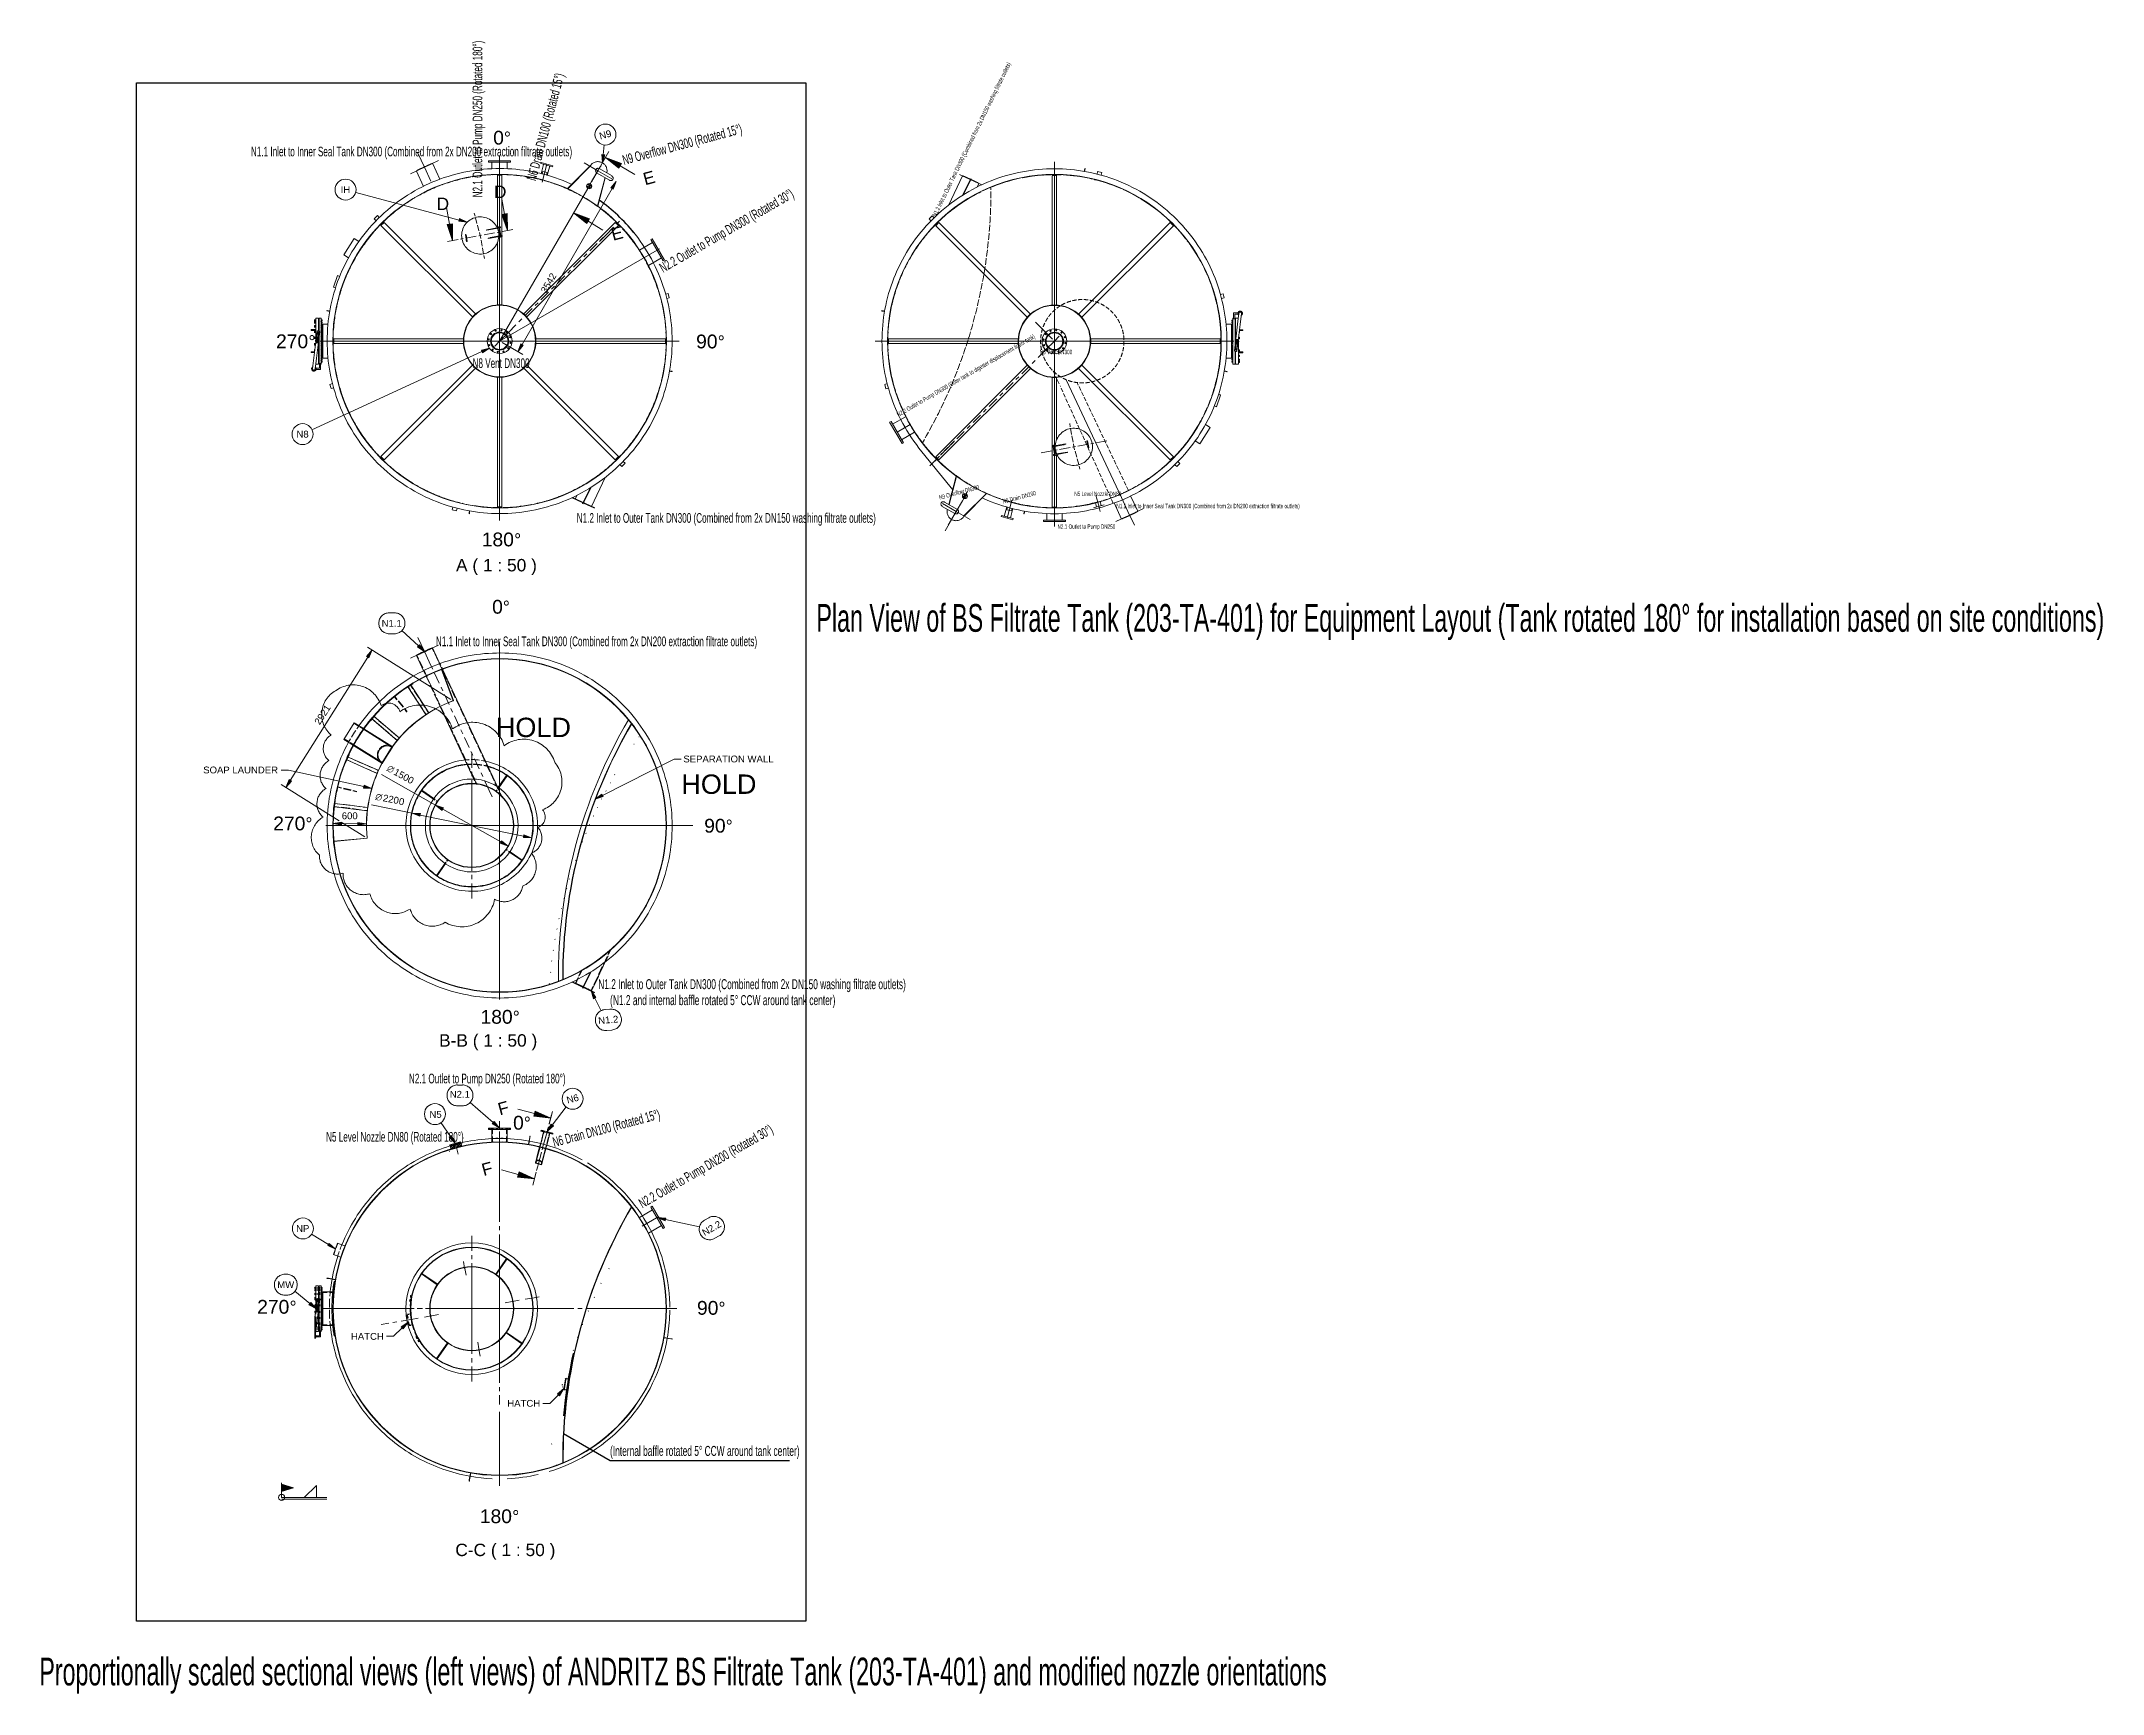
# Model space of a CAD drawing. Header units: millimetres. Extents: x 0 to 62767, y -13570 to 23963.
# Drawn here: x 25622 to 62767, y -5813 to 23963 of the extents above; entities that cross this region are included whole.
import ezdxf

# ---------------------------------------------------------------- set-up
doc = ezdxf.new("R2010")
doc.units = ezdxf.units.MM
doc.linetypes.add('DASH', pattern=[0.35, 0.25, -0.1])
doc.layers.add('AM_5', color=3, linetype='Continuous', lineweight=25)
doc.layers.add('PARAMETERS', color=7, linetype='Continuous', lineweight=25)
doc.styles.add('AES_default_ISO_3_5', font='arial.ttf')
doc.styles.add('Text Style54', font='arial.ttf')

msp = doc.modelspace()

# ---------------------------------------------------------------- texts
at = {"color": 7, "attachment_point": 1}
for s, insert, char_height in [('{\\fArial|b0|i0|c0;0}', (33765.655, 22348.977), 248.52735), ('{\\fAIGDT|b0|i0|c0;~}', (33959.408, 22335.296), 234.84694), ('{\\fArial|b0|i0|c0;IH}', (31018.17, 21350.097), 123.12362), ('{\\fArial|b0|i0|c0;D}', (33778.359, 21361.485), 223.44659), ('{\\fArial|b0|i0|c0;D}', (32746.067, 21145.498), 223.44659), ('{\\fArial|b0|i0|c0;270}', (29852.475, 18680.374), 248.52735), ('{\\fAIGDT|b0|i0|c0;~}', (30436.911, 18666.693), 234.84694), ('{\\fArial|b0|i0|c0;90}', (37421.552, 18677.197), 248.52735), ('{\\fAIGDT|b0|i0|c0;~}', (37812.236, 18663.516), 234.84694), ('{\\fArial|b0|i0|c0;N8}', (30220.925, 16944.595), 123.12362), ('{\\fArial|b0|i0|c0;180}', (33559.195, 15110.233), 248.52735), ('{\\fAIGDT|b0|i0|c0;~}', (34143.631, 15096.553), 234.84694), ('{\\fArial|b0|i0|c0;A ( 1 : 50 )}', (33095.456, 14634.121), 223.44659), ('{\\fArial|b0|i0|c0;0}', (33746.596, 13896.893), 248.52735), ('{\\fAIGDT|b0|i0|c0;~}', (33940.349, 13883.213), 234.84694), ('{\\fArial|b0|i0|c0;N1.1}', (31755.066, 13536.445), 123.12362), ('{\\fArial|b0|i0|c0;HOLD}', (33813.297, 11773.82), 348.85032), ('{\\fArial|b0|i0|c0;SOAP LAUNDER}', (28540.67, 10893.779), 123.12362), ('{\\fArial|b0|i0|c0;SEPARATION WALL}', (37191.776, 11091.695), 123.12362), ('{\\fArial|b0|i0|c0;HOLD}', (37154.745, 10751.057), 348.85032), ('{\\fArial|b0|i0|c0;600}', (31037.229, 10067.946), 123.12307), ('{\\fArial|b0|i0|c0;270}', (29801.655, 9993.244), 248.52735), ('{\\fAIGDT|b0|i0|c0;~}', (30382.914, 9979.563), 234.84694), ('{\\fArial|b0|i0|c0;90}', (37567.663, 9951.953), 248.52735), ('{\\fAIGDT|b0|i0|c0;~}', (37955.168, 9938.272), 234.84694), ('{\\fArial|b0|i0|c0;180}', (33536.96, 6508.863), 248.52735), ('{\\fAIGDT|b0|i0|c0;~}', (34118.222, 6495.182), 234.84694), ('{\\fArial|b0|i0|c0;B-B ( 1 : 50 )}', (32790.535, 6070.866), 223.44659), ('{\\fArial|b0|i0|c0;0}', (34123.547, 4600.202), 248.52735), ('{\\fAIGDT|b0|i0|c0;~}', (34317.3, 4586.521), 234.84694), ('{\\fArial|b0|i0|c0;NP}', (30214.57, 2632.272), 123.12362), ('{\\fArial|b0|i0|c0;MW}', (29874.71, 1619.038), 123.12362), ('{\\fArial|b0|i0|c0;270}', (29512.614, 1283.881), 248.52735), ('{\\fAIGDT|b0|i0|c0;~}', (30097.05, 1270.2), 234.84694), ('{\\fArial|b0|i0|c0;90}', (37437.436, 1264.823), 248.52735), ('{\\fAIGDT|b0|i0|c0;~}', (37824.94, 1251.143), 234.84694), ('{\\fArial|b0|i0|c0;HATCH}', (31202.395, 688.388), 123.12362), ('{\\fArial|b0|i0|c0;HATCH}', (34019.617, -517.829), 123.12362), ('{\\fArial|b0|i0|c0;180}', (33524.256, -2489.541), 248.52735), ('{\\fAIGDT|b0|i0|c0;~}', (34108.692, -2503.222), 234.84694), ('{\\fArial|b0|i0|c0;C-C ( 1 : 50 )}', (33082.753, -3108.587), 223.44659)]:
    msp.add_mtext(s, dxfattribs=dict(at, insert=insert, char_height=char_height))
for s, insert, char_height, rotation in [('{\\fArial|b0|i0|c0;N9}', (35663.11, 22311.077), 123.12362, 15), ('{\\fArial|b0|i0|c0;E}', (36443.855, 21581.739), 223.44659, 15), ('{\\fArial|b0|i0|c0;E}', (35866.641, 20581.976), 223.44659, 15), ('{\\fArial|b0|i0|c0;3542}', (34614.294, 19470.565), 123.12342, 60), ('{\\fArial|b0|i0|c0;2921}', (30533.756, 11701.662), 123.12402, 57), ('{\\fAIGDT|b0|i0|c0;n}', (31894.026, 10929.532), 116.28306, 331), ('{\\fArial|b0|i0|c0;1500}', (32018.042, 10865.636), 123.12322, 331), ('{\\fAIGDT|b0|i0|c0;n}', (31656.557, 10414.713), 116.28331, 349), ('{\\fArial|b0|i0|c0;220}', (31794.443, 10392.841), 123.12352, 349), ('{\\fArial|b0|i0|c0;0}', (32080.306, 10332.492), 123.12352, 349), ('{\\fArial|b0|i0|c0;N1.2}', (35652.132, 6375.479), 123.12362, 5), ('{\\fArial|b0|i0|c0;F}', (33826.799, 4823.59), 223.44659, 15), ('{\\fArial|b0|i0|c0;F}', (33534.71, 3729.232), 223.44659, 15), ('{\\fArial|b0|i0|c0;N2.2}', (37513.295, 2538.431), 123.12362, 30)]:
    msp.add_mtext(s, dxfattribs=dict(at, insert=insert, char_height=char_height, rotation=rotation))
at = {"color": 1, "char_height": 123.12362, "attachment_point": 1}
for s, insert in [('{\\fArial|b0|i0|c0;N2.1}', (32982.64, 5050.456)), ('{\\fArial|b0|i0|c0;N5}', (32617.739, 4687.633))]:
    msp.add_mtext(s, dxfattribs=dict(at, insert=insert))
at = {"color": 1, "insert": (35075.01, 4939.094), "char_height": 123.12362, "attachment_point": 1, "rotation": 15}
msp.add_mtext('{\\fArial|b0|i0|c0;N6}', dxfattribs=at)
at = {"layer": 'AM_5', "color": 3, "linetype": 'Continuous', "lineweight": 35, "style": 'Text Style54', "width": 0.6}
for s, p in [('Plan View of BS Filtrate Tank (203-TA-401) for Equipment Layout (Tank rotated 180° for installation based on site conditions)', (39589.447, 13322.036)), ('Proportionally scaled sectional views (left views) of ANDRITZ BS Filtrate Tank (203-TA-401) and modified nozzle orientations', (25587.446, -5661.793))]:
    msp.add_text(s, height=500, dxfattribs=at).set_placement(p)
at = {"layer": 'PARAMETERS', "color": 1, "style": 'AES_default_ISO_3_5', "width": 0.6}
for s, height, rotation, p in [('N2.1 Outlet to Pump DN250 (Rotated 180°)', 175, 90, (33569.792, 21149.59)), ('N6 Drain DN100 (Rotated 15°)', 175, 74.9581243, (34533.094, 21436.203)), ('N1.2 Inlet to Outer Tank DN300 (Combined from 2x DN150 washing filtrate outlets)', 80, 63.9328185, (41745.75, 20794.113)), ('N9 Overflow DN300 (Rotated 15°)', 175, 15, (36122.494, 21733.576)), ('N2.2 Outlet to Pump DN300 (Rotated 30°)', 175, 30, (36826.392, 19788.734)), ('N2.2 Outlet to Pump DN300 (Outer tank to digester displacement liquor tank)', 80, 30, (41067.625, 17193.526)), ('N6 Drain DN100 (Rotated 15°)', 175, 15, (34865.392, 4037.087)), ('N2.2 Outlet to Pump DN200 (Rotated 30°)', 175, 30, (36453.742, 2931.796))]:
    msp.add_text(s, height=height, rotation=rotation, dxfattribs=at).set_placement(p)
at = {"layer": 'PARAMETERS', "color": 6, "style": 'AES_default_ISO_3_5', "width": 0.6}
for s, height, p in [('N1.1 Inlet to Inner Seal Tank DN300 (Combined from 2x DN200 extraction filtrate outlets)', 175, (29400.491, 21888.123)), ('N8 Vent DN300', 175, (33393.947, 18074.273)), ('N8 Vent DN300', 80, (43612.515, 18323.689)), ('N1.1 Inlet to Inner Seal Tank DN300 (Combined from 2x DN200 extraction filtrate outlets)', 80, (44993.976, 15548.443)), ('N1.2 Inlet to Outer Tank DN300 (Combined from 2x DN150 washing filtrate outlets)', 175, (35271.211, 15286.162)), ('N1.1 Inlet to Inner Seal Tank DN300 (Combined from 2x DN200 extraction filtrate outlets)', 175, (32733.664, 13062.304))]:
    msp.add_text(s, height=height, dxfattribs=at).set_placement(p)
for s, p in [('N9 Overflow DN300', (41810.44, 15701.52)), ('N6 Drain DN100', (42957.838, 15629.473))]:
    msp.add_text(s, height=80, rotation=15, dxfattribs=at).set_placement(p)
at = {"layer": 'PARAMETERS', "color": 1, "style": 'AES_default_ISO_3_5', "width": 0.6}
for s, height, p in [('N5 Level Nozzle DN80', 80, (44236.475, 15767.973)), ('N2.1 Outlet to Pump DN250', 80, (43932.878, 15177.62)), ('N1.2 Inlet to Outer Tank DN300 (Combined from 2x DN150 washing filtrate outlets)', 180, (35657.948, 6882.963)), ('(N1.2 and internal baffle rotated 5° CCW around tank center)', 180, (35871.083, 6595.352)), ('N2.1 Outlet to Pump DN250 (Rotated 180°)', 175, (32247.366, 5185.408)), ('N5 Level Nozzle DN80 (Rotated 180°)', 175, (30754.239, 4135.068)), ('(Internal baffle rotated 5° CCW around tank center)', 180, (35871.083, -1526.75))]:
    msp.add_text(s, height=height, dxfattribs=at).set_placement(p)

# ---------------------------------------------------------------- hatches: boundary and pattern name
h = msp.add_hatch(color=7)
h.dxf.hatch_style = 2
h.paths.add_polyline_path([(35724.967, 21920.676), (35732.925, 21768.258), (35775.099, 21917.669)])
h = msp.add_hatch(color=7)
h.dxf.hatch_style = 2
h.paths.add_polyline_path([(36076.665, 21761.712), (35791.319, 21869.402), (36027.254, 21676.13)])
h = msp.add_hatch(color=7)
edge = h.paths.add_edge_path()
edge.add_arc((43743.42, 21560.483), 6.353, 180, 540)
h = msp.add_hatch(color=7)
edge = h.paths.add_edge_path()
edge.add_arc((43743.42, 21557.308), 6.353, 180, 540)
h = msp.add_hatch(color=7)
edge = h.paths.add_edge_path()
edge.add_arc((44016.58, 21560.483), 6.353, 180, 540)
h = msp.add_hatch(color=7)
edge = h.paths.add_edge_path()
edge.add_arc((44016.58, 21557.308), 6.353, 180, 540)
h = msp.add_hatch(color=7)
h.dxf.hatch_style = 2
h.paths.add_polyline_path([(35928.886, 21294.632), (35982.731, 21437.305), (35886.095, 21319.339)])
h = msp.add_hatch(color=7)
h.dxf.hatch_style = 2
h.paths.add_polyline_path([(33921.291, 20839.467), (34026.107, 20553.602), (34019.755, 20858.524)])
h = msp.add_hatch(color=7)
h.dxf.hatch_style = 2
h.paths.add_polyline_path([(35499.451, 20761.948), (35214.105, 20869.637), (35450.04, 20676.365)])
h = msp.add_hatch(color=7)
edge = h.paths.add_edge_path()
edge.add_arc((35433.202, 21134.861), 6.353, 0, 360)
h = msp.add_hatch(color=7)
edge = h.paths.add_edge_path()
edge.add_arc((35839.765, 20836.292), 6.353, 0, 360)
h = msp.add_hatch(color=7)
h.dxf.hatch_style = 2
h.paths.add_polyline_path([(32933.468, 20658.419), (33035.109, 20372.554), (33031.932, 20674.3)])
h = msp.add_hatch(color=7)
h.dxf.hatch_style = 2
h.paths.add_polyline_path([(33146.278, 20718.769), (33298.74, 20702.887), (33158.985, 20766.412)])
h = msp.add_hatch(color=7)
edge = h.paths.add_edge_path()
edge.add_arc((30548.08, 18943.228), 12.705, 0, 360)
h = msp.add_hatch(color=7)
edge = h.paths.add_edge_path()
edge.add_arc((30548.08, 18943.228), 12.705, 0, 360)
h = msp.add_hatch(color=7)
edge = h.paths.add_edge_path()
edge.add_arc((30563.962, 18943.228), 12.705, 0, 360)
h = msp.add_hatch(color=7)
edge = h.paths.add_edge_path()
edge.add_arc((30665.603, 18946.403), 12.705, 0, 360)
h = msp.add_hatch(color=7)
edge = h.paths.add_edge_path()
edge.add_arc((30675.132, 18943.228), 12.705, 0, 360)
h = msp.add_hatch(color=7)
edge = h.paths.add_edge_path()
edge.add_arc((30675.132, 18943.228), 12.705, 0, 360)
h = msp.add_hatch(color=7)
edge = h.paths.add_edge_path()
edge.add_arc((30548.08, 18917.816), 12.705, 0, 360)
h = msp.add_hatch(color=7)
edge = h.paths.add_edge_path()
edge.add_arc((30548.08, 18908.289), 12.705, 0, 360)
h = msp.add_hatch(color=7)
edge = h.paths.add_edge_path()
edge.add_arc((30548.08, 18905.112), 12.705, 0, 360)
h = msp.add_hatch(color=7)
edge = h.paths.add_edge_path()
edge.add_arc((30548.08, 18882.877), 12.705, 0, 360)
h = msp.add_hatch(color=7)
edge = h.paths.add_edge_path()
edge.add_arc((30548.08, 18882.877), 12.705, 0, 360)
h = msp.add_hatch(color=7)
edge = h.paths.add_edge_path()
edge.add_arc((30548.08, 18813), 12.705, 0, 360)
h = msp.add_hatch(color=7)
edge = h.paths.add_edge_path()
edge.add_arc((30548.08, 18743.123), 12.705, 0, 360)
h = msp.add_hatch(color=7)
edge = h.paths.add_edge_path()
edge.add_arc((30548.08, 18743.123), 12.705, 0, 360)
h = msp.add_hatch(color=7)
edge = h.paths.add_edge_path()
edge.add_arc((30548.08, 18717.711), 12.705, 0, 360)
h = msp.add_hatch(color=7)
edge = h.paths.add_edge_path()
edge.add_arc((30548.08, 18717.711), 12.705, 0, 360)
h = msp.add_hatch(color=7)
edge = h.paths.add_edge_path()
edge.add_arc((30548.08, 18631.952), 12.705, 0, 360)
h = msp.add_hatch(color=7)
edge = h.paths.add_edge_path()
edge.add_arc((30548.08, 18606.54), 12.705, 0, 360)
h = msp.add_hatch(color=7)
edge = h.paths.add_edge_path()
edge.add_arc((30548.08, 18606.54), 12.705, 0, 360)
h = msp.add_hatch(color=7)
edge = h.paths.add_edge_path()
edge.add_arc((30563.962, 18917.816), 12.705, 0, 360)
h = msp.add_hatch(color=7)
edge = h.paths.add_edge_path()
edge.add_arc((30563.962, 18882.877), 12.705, 0, 360)
h = msp.add_hatch(color=7)
edge = h.paths.add_edge_path()
edge.add_arc((30563.962, 18813), 12.705, 0, 360)
h = msp.add_hatch(color=7)
edge = h.paths.add_edge_path()
edge.add_arc((30563.962, 18743.123), 12.705, 0, 360)
h = msp.add_hatch(color=7)
edge = h.paths.add_edge_path()
edge.add_arc((30563.962, 18717.711), 12.705, 0, 360)
h = msp.add_hatch(color=7)
edge = h.paths.add_edge_path()
edge.add_arc((30563.962, 18717.711), 12.705, 0, 360)
h = msp.add_hatch(color=7)
edge = h.paths.add_edge_path()
edge.add_arc((30563.962, 18631.952), 12.705, 0, 360)
h = msp.add_hatch(color=7)
edge = h.paths.add_edge_path()
edge.add_arc((30563.962, 18606.54), 12.705, 0, 360)
h = msp.add_hatch(color=7)
edge = h.paths.add_edge_path()
edge.add_arc((30627.487, 18739.945), 12.705, 0, 360)
h = msp.add_hatch(color=7)
edge = h.paths.add_edge_path()
edge.add_arc((30627.487, 18625.599), 12.705, 0, 360)
h = msp.add_hatch(color=7)
edge = h.paths.add_edge_path()
edge.add_arc((30665.603, 18914.641), 12.705, 0, 360)
h = msp.add_hatch(color=7)
edge = h.paths.add_edge_path()
edge.add_arc((30665.603, 18908.289), 12.705, 0, 360)
h = msp.add_hatch(color=7)
edge = h.paths.add_edge_path()
edge.add_arc((30665.603, 18879.702), 12.705, 0, 360)
h = msp.add_hatch(color=7)
edge = h.paths.add_edge_path()
edge.add_arc((30665.603, 18841.586), 12.705, 0, 360)
h = msp.add_hatch(color=7)
edge = h.paths.add_edge_path()
edge.add_arc((30665.603, 18809.823), 12.705, 0, 360)
h = msp.add_hatch(color=7)
edge = h.paths.add_edge_path()
edge.add_arc((30665.603, 18746.298), 12.705, 0, 360)
h = msp.add_hatch(color=7)
edge = h.paths.add_edge_path()
edge.add_arc((30665.603, 18714.534), 12.705, 0, 360)
h = msp.add_hatch(color=7)
edge = h.paths.add_edge_path()
edge.add_arc((30665.603, 18635.127), 12.705, 0, 360)
h = msp.add_hatch(color=7)
edge = h.paths.add_edge_path()
edge.add_arc((30665.603, 18603.365), 12.705, 0, 360)
h = msp.add_hatch(color=7)
edge = h.paths.add_edge_path()
edge.add_arc((30675.132, 18917.816), 12.705, 0, 360)
h = msp.add_hatch(color=7)
edge = h.paths.add_edge_path()
edge.add_arc((30675.132, 18908.289), 12.705, 0, 360)
h = msp.add_hatch(color=7)
edge = h.paths.add_edge_path()
edge.add_arc((30675.132, 18905.112), 12.705, 0, 360)
h = msp.add_hatch(color=7)
edge = h.paths.add_edge_path()
edge.add_arc((30675.132, 18882.877), 12.705, 0, 360)
h = msp.add_hatch(color=7)
edge = h.paths.add_edge_path()
edge.add_arc((30675.132, 18882.877), 12.705, 0, 360)
h = msp.add_hatch(color=7)
edge = h.paths.add_edge_path()
edge.add_arc((30675.132, 18743.123), 12.705, 0, 360)
h = msp.add_hatch(color=7)
edge = h.paths.add_edge_path()
edge.add_arc((30675.132, 18743.123), 12.705, 0, 360)
h = msp.add_hatch(color=7)
edge = h.paths.add_edge_path()
edge.add_arc((30675.132, 18717.711), 12.705, 0, 360)
h = msp.add_hatch(color=7)
edge = h.paths.add_edge_path()
edge.add_arc((30675.132, 18631.952), 12.705, 0, 360)
h = msp.add_hatch(color=7)
edge = h.paths.add_edge_path()
edge.add_arc((30675.132, 18606.54), 12.705, 0, 360)
h = msp.add_hatch(color=7)
edge = h.paths.add_edge_path()
edge.add_arc((30675.132, 18606.54), 12.705, 0, 360)
h = msp.add_hatch(color=7)
edge = h.paths.add_edge_path()
edge.add_arc((30891.119, 18863.82), 6.353, 0, 360)
h = msp.add_hatch(color=7)
edge = h.paths.add_edge_path()
edge.add_arc((30894.294, 18863.82), 6.353, 0, 360)
h = msp.add_hatch(color=7)
edge = h.paths.add_edge_path()
edge.add_arc((30548.08, 18514.429), 12.705, 0, 360)
h = msp.add_hatch(color=7)
edge = h.paths.add_edge_path()
edge.add_arc((30548.08, 18514.429), 12.705, 0, 360)
h = msp.add_hatch(color=7)
edge = h.paths.add_edge_path()
edge.add_arc((30548.08, 18489.02), 12.705, 0, 360)
h = msp.add_hatch(color=7)
edge = h.paths.add_edge_path()
edge.add_arc((30548.08, 18403.26), 12.705, 0, 360)
h = msp.add_hatch(color=7)
edge = h.paths.add_edge_path()
edge.add_arc((30548.08, 18400.083), 12.705, 0, 360)
h = msp.add_hatch(color=7)
edge = h.paths.add_edge_path()
edge.add_arc((30563.962, 18517.606), 12.705, 0, 360)
h = msp.add_hatch(color=7)
edge = h.paths.add_edge_path()
edge.add_arc((30563.962, 18511.254), 12.705, 0, 360)
h = msp.add_hatch(color=7)
edge = h.paths.add_edge_path()
edge.add_arc((30665.603, 18517.606), 12.705, 0, 360)
h = msp.add_hatch(color=7)
edge = h.paths.add_edge_path()
edge.add_arc((30665.603, 18485.842), 12.705, 0, 360)
h = msp.add_hatch(color=7)
edge = h.paths.add_edge_path()
edge.add_arc((30665.603, 18403.26), 12.705, 0, 360)
h = msp.add_hatch(color=7)
edge = h.paths.add_edge_path()
edge.add_arc((30665.603, 18374.674), 12.705, 0, 360)
h = msp.add_hatch(color=7)
edge = h.paths.add_edge_path()
edge.add_arc((30665.603, 18307.971), 12.705, 0, 360)
h = msp.add_hatch(color=7)
edge = h.paths.add_edge_path()
edge.add_arc((30665.603, 18279.385), 12.705, 0, 360)
h = msp.add_hatch(color=7)
edge = h.paths.add_edge_path()
edge.add_arc((30665.603, 18241.269), 12.705, 0, 360)
h = msp.add_hatch(color=7)
edge = h.paths.add_edge_path()
edge.add_arc((30665.603, 18209.505), 12.705, 0, 360)
h = msp.add_hatch(color=7)
edge = h.paths.add_edge_path()
edge.add_arc((30665.603, 18203.153), 12.705, 0, 360)
h = msp.add_hatch(color=7)
edge = h.paths.add_edge_path()
edge.add_arc((30675.132, 18514.429), 12.705, 0, 360)
h = msp.add_hatch(color=7)
edge = h.paths.add_edge_path()
edge.add_arc((30675.132, 18514.429), 12.705, 0, 360)
h = msp.add_hatch(color=7)
edge = h.paths.add_edge_path()
edge.add_arc((30675.132, 18489.02), 12.705, 0, 360)
h = msp.add_hatch(color=7)
edge = h.paths.add_edge_path()
edge.add_arc((30675.132, 18403.26), 12.705, 0, 360)
h = msp.add_hatch(color=7)
edge = h.paths.add_edge_path()
edge.add_arc((30675.132, 18400.083), 12.705, 0, 360)
h = msp.add_hatch(color=7)
edge = h.paths.add_edge_path()
edge.add_arc((30675.132, 18377.849), 12.705, 0, 360)
h = msp.add_hatch(color=7)
edge = h.paths.add_edge_path()
edge.add_arc((30675.132, 18377.849), 12.705, 0, 360)
h = msp.add_hatch(color=7)
edge = h.paths.add_edge_path()
edge.add_arc((30675.132, 18304.794), 12.705, 0, 360)
h = msp.add_hatch(color=7)
edge = h.paths.add_edge_path()
edge.add_arc((30675.132, 18238.092), 12.705, 0, 360)
h = msp.add_hatch(color=7)
edge = h.paths.add_edge_path()
edge.add_arc((30675.132, 18238.092), 12.705, 0, 360)
h = msp.add_hatch(color=7)
edge = h.paths.add_edge_path()
edge.add_arc((30675.132, 18212.682), 12.705, 0, 360)
h = msp.add_hatch(color=7)
edge = h.paths.add_edge_path()
edge.add_arc((30675.132, 18199.978), 12.705, 0, 360)
h = msp.add_hatch(color=7)
edge = h.paths.add_edge_path()
edge.add_arc((30675.132, 18199.978), 12.705, 0, 360)
h = msp.add_hatch(color=7)
edge = h.paths.add_edge_path()
edge.add_arc((30891.119, 18253.974), 6.353, 0, 360)
h = msp.add_hatch(color=7)
edge = h.paths.add_edge_path()
edge.add_arc((30894.294, 18253.974), 6.353, 0, 360)
h = msp.add_hatch(color=7)
h.dxf.hatch_style = 2
h.paths.add_polyline_path([(33571.899, 18349.262), (33698.952, 18431.847), (33552.843, 18393.731)])
h = msp.add_hatch(color=7)
h.dxf.hatch_style = 2
h.paths.add_polyline_path([(34264.505, 18510.661), (34210.661, 18367.988), (34307.296, 18485.956)])
h = msp.add_hatch(color=7)
edge = h.paths.add_edge_path()
edge.add_arc((30665.603, 18174.567), 12.705, 0, 360)
h = msp.add_hatch(color=7)
edge = h.paths.add_edge_path()
edge.add_arc((30675.132, 18177.744), 12.705, 0, 360)
h = msp.add_hatch(color=7)
edge = h.paths.add_edge_path()
edge.add_arc((30675.132, 18177.744), 12.705, 0, 360)
h = msp.add_hatch(color=7)
edge = h.paths.add_edge_path()
edge.add_arc((41920.236, 16281.503), 6.353, 180, 540)
h = msp.add_hatch(color=7)
edge = h.paths.add_edge_path()
edge.add_arc((42326.798, 15982.933), 6.353, 180, 540)
h = msp.add_hatch(color=7)
edge = h.paths.add_edge_path()
edge.add_arc((34753.477, 15687.539), 6.353, 0, 360)
h = msp.add_hatch(color=7)
edge = h.paths.add_edge_path()
edge.add_arc((33743.42, 15560.487), 6.353, 0, 360)
h = msp.add_hatch(color=7)
edge = h.paths.add_edge_path()
edge.add_arc((33743.42, 15557.312), 6.353, 0, 360)
h = msp.add_hatch(color=7)
edge = h.paths.add_edge_path()
edge.add_arc((34016.58, 15560.487), 6.353, 0, 360)
h = msp.add_hatch(color=7)
edge = h.paths.add_edge_path()
edge.add_arc((34016.58, 15557.312), 6.353, 0, 360)
h = msp.add_hatch(color=7)
h.dxf.hatch_style = 2
h.paths.add_polyline_path([(32399.853, 13051.225), (32526.903, 12965.466), (32434.792, 13086.164)])
h = msp.add_hatch(color=7)
h.dxf.hatch_style = 2
h.paths.add_polyline_path([(31523.199, 12854.295), (31583.549, 12994.053), (31481.907, 12879.707)])
h = msp.add_hatch(color=7)
edge = h.paths.add_edge_path()
edge.add_arc((32212.452, 11885.529), 6.353, 0, 360)
h = msp.add_hatch(color=7)
edge = h.paths.add_edge_path()
edge.add_arc((31240.509, 11275.684), 6.353, 0, 360)
h = msp.add_hatch(color=7)
edge = h.paths.add_edge_path()
edge.add_arc((31243.686, 11278.86), 6.353, 0, 360)
h = msp.add_hatch(color=7)
edge = h.paths.add_edge_path()
edge.add_arc((31243.686, 11278.86), 6.353, 0, 360)
h = msp.add_hatch(color=7)
edge = h.paths.add_edge_path()
edge.add_arc((31243.686, 11272.508), 6.353, 0, 360)
h = msp.add_hatch(color=7)
edge = h.paths.add_edge_path()
edge.add_arc((31332.623, 11424.97), 6.353, 0, 360)
h = msp.add_hatch(color=7)
h.dxf.hatch_style = 2
h.paths.add_polyline_path([(30090.697, 10659.486), (30030.347, 10516.553), (30131.988, 10630.9)])
h = msp.add_hatch(color=7)
edge = h.paths.add_edge_path()
edge.add_arc((30941.94, 10443.498), 6.353, 0, 360)
h = msp.add_hatch(color=7)
h.dxf.hatch_style = 2
h.paths.add_polyline_path([(31427.91, 10507.024), (31580.371, 10500.672), (31440.616, 10557.845)])
h = msp.add_hatch(color=7)
h.dxf.hatch_style = 2
h.paths.add_polyline_path([(32453.849, 10046.463), (32304.564, 10052.816), (32444.321, 9998.819)])
h = msp.add_hatch(color=7)
h.dxf.hatch_style = 2
h.paths.add_polyline_path([(32869.943, 10148.104), (32727.009, 10198.925), (32847.709, 10103.637)])
h = msp.add_hatch(color=7)
edge = h.paths.add_edge_path()
edge.add_arc((32761.949, 10265.627), 6.353, 0, 360)
h = msp.add_hatch(color=7)
h.dxf.hatch_style = 2
h.paths.add_polyline_path([(35721.157, 10396.84), (35600.458, 10307.905), (35746.568, 10352.372)])
h = msp.add_hatch(color=7)
h.dxf.hatch_style = 2
h.paths.add_polyline_path([(31030.874, 9890.826), (30881.59, 9868.592), (31030.874, 9840.005)])
h = msp.add_hatch(color=7)
h.dxf.hatch_style = 2
h.paths.add_polyline_path([(31329.446, 9836.829), (31481.907, 9859.062), (31329.446, 9887.649)])
h = msp.add_hatch(color=7)
h.dxf.hatch_style = 2
h.paths.add_polyline_path([(34308.797, 9617.665), (34458.083, 9611.313), (34318.326, 9665.31)])
h = msp.add_hatch(color=7)
edge = h.paths.add_edge_path()
edge.add_arc((30894.294, 9547.787), 6.353, 0, 360)
h = msp.add_hatch(color=7)
h.dxf.hatch_style = 2
h.paths.add_polyline_path([(33892.705, 9516.024), (34035.637, 9462.027), (33914.939, 9557.316)])
h = msp.add_hatch(color=7)
h.dxf.hatch_style = 2
h.paths.add_polyline_path([(35617.619, 6733.504), (35530.329, 6856.592), (35574.981, 6710.643)])
h = msp.add_hatch(color=1)
h.dxf.hatch_style = 2
h.paths.add_polyline_path([(33749.772, 4459.384), (33880, 4379.977), (33781.536, 4497.5)])
h = msp.add_hatch(color=7)
h.dxf.hatch_style = 2
h.paths.add_polyline_path([(34500.503, 4591.922), (34801.51, 4560.774), (34524.329, 4687.091)])
h = msp.add_hatch(color=1)
h.dxf.hatch_style = 2
h.paths.add_polyline_path([(32974.761, 4214.811), (33079.577, 4103.641), (33016.052, 4243.397)])
h = msp.add_hatch(color=1)
edge = h.paths.add_edge_path()
edge.add_arc((33743.42, 4132.228), 6.353, 180, 540)
h = msp.add_hatch(color=1)
edge = h.paths.add_edge_path()
edge.add_arc((33743.42, 4132.228), 6.353, 180, 540)
h = msp.add_hatch(color=1)
edge = h.paths.add_edge_path()
edge.add_arc((34016.58, 4132.228), 6.353, 180, 540)
h = msp.add_hatch(color=1)
edge = h.paths.add_edge_path()
edge.add_arc((34016.58, 4132.228), 6.353, 180, 540)
h = msp.add_hatch(color=7)
edge = h.paths.add_edge_path()
edge.add_arc((34423.143, 4205.282), 6.353, 0, 360)
h = msp.add_hatch(color=7)
h.dxf.hatch_style = 2
h.paths.add_polyline_path([(34807.985, 4450.706), (34735.513, 4316.195), (34849.353, 4419.041)])
h = msp.add_hatch(color=1)
edge = h.paths.add_edge_path()
edge.add_arc((33003.348, 4005.176), 6.353, 180, 540)
h = msp.add_hatch(color=7)
edge = h.paths.add_edge_path()
edge.add_arc((34525.449, 3750.218), 6.353, 15, 375)
h = msp.add_hatch(color=7)
edge = h.paths.add_edge_path()
edge.add_arc((34527.696, 3754.108), 6.353, 15, 375)
h = msp.add_hatch(color=7)
edge = h.paths.add_edge_path()
edge.add_arc((34529.119, 3761.066), 6.353, 15, 375)
h = msp.add_hatch(color=7)
edge = h.paths.add_edge_path()
edge.add_arc((34604.483, 4044.326), 6.353, 15, 375)
h = msp.add_hatch(color=7)
edge = h.paths.add_edge_path()
edge.add_arc((34604.483, 4044.326), 6.353, 15, 375)
h = msp.add_hatch(color=7)
edge = h.paths.add_edge_path()
edge.add_arc((34609.196, 4039.013), 6.353, 15, 375)
h = msp.add_hatch(color=7)
edge = h.paths.add_edge_path()
edge.add_arc((34637.602, 3724.368), 6.353, 15, 375)
h = msp.add_hatch(color=7)
edge = h.paths.add_edge_path()
edge.add_arc((34638.205, 3734.394), 6.353, 15, 375)
h = msp.add_hatch(color=7)
edge = h.paths.add_edge_path()
edge.add_arc((34639.027, 3731.326), 6.353, 15, 375)
h = msp.add_hatch(color=7)
edge = h.paths.add_edge_path()
edge.add_arc((34639.027, 3731.326), 6.353, 15, 375)
h = msp.add_hatch(color=7)
edge = h.paths.add_edge_path()
edge.add_arc((34708.254, 4012.942), 6.353, 15, 375)
h = msp.add_hatch(color=7)
h.dxf.hatch_style = 2
h.paths.add_polyline_path([(34205.345, 3496.742), (34509.422, 3466.416), (34232.238, 3592.732)])
h = msp.add_hatch(color=7)
h.dxf.hatch_style = 2
h.paths.add_polyline_path([(36873.714, 2756.86), (36720.803, 2767.604), (36863.675, 2710.72)])
h = msp.add_hatch(color=7)
h.dxf.hatch_style = 2
h.paths.add_polyline_path([(30783.126, 2261.398), (30926.058, 2201.049), (30811.712, 2302.69)])
h = msp.add_hatch(color=7)
edge = h.paths.add_edge_path()
edge.add_arc((33400.381, 1877.068), 6.353, 0, 360)
at = {"true_color": 0x1e1e47}
h = msp.add_hatch(color=179, dxfattribs=at)
h.dxf.hatch_style = 2
h.paths.add_polyline_path([(34016.58, 2024.765), (34015.458, 2025.231), (34014.992, 2026.353), (34015.458, 2027.475), (34016.58, 2027.941), (34017.702, 2027.475), (34018.168, 2026.353), (34017.702, 2025.231)])
h = msp.add_hatch(color=7)
edge = h.paths.add_edge_path()
edge.add_arc((30551.257, 1508.619), 12.705, 0, 360)
h = msp.add_hatch(color=7)
edge = h.paths.add_edge_path()
edge.add_arc((30563.962, 1508.619), 12.705, 0, 360)
h = msp.add_hatch(color=7)
edge = h.paths.add_edge_path()
edge.add_arc((30563.962, 1486.385), 12.705, 0, 360)
h = msp.add_hatch(color=7)
edge = h.paths.add_edge_path()
edge.add_arc((30563.962, 1473.68), 12.705, 0, 360)
h = msp.add_hatch(color=7)
edge = h.paths.add_edge_path()
edge.add_arc((30563.962, 1473.68), 12.705, 0, 360)
h = msp.add_hatch(color=7)
edge = h.paths.add_edge_path()
edge.add_arc((30563.962, 1505.443), 6.353, 0, 360)
h = msp.add_hatch(color=7)
edge = h.paths.add_edge_path()
edge.add_arc((30563.962, 1489.561), 6.353, 0, 360)
h = msp.add_hatch(color=7)
edge = h.paths.add_edge_path()
edge.add_arc((30567.139, 1505.443), 6.353, 0, 360)
h = msp.add_hatch(color=7)
edge = h.paths.add_edge_path()
edge.add_arc((30567.139, 1489.561), 6.353, 0, 360)
h = msp.add_hatch(color=7)
edge = h.paths.add_edge_path()
edge.add_arc((30665.603, 1511.795), 12.705, 0, 360)
h = msp.add_hatch(color=7)
edge = h.paths.add_edge_path()
edge.add_arc((30665.603, 1483.209), 12.705, 0, 360)
h = msp.add_hatch(color=7)
edge = h.paths.add_edge_path()
edge.add_arc((30665.603, 1476.856), 12.705, 0, 360)
h = msp.add_hatch(color=7)
edge = h.paths.add_edge_path()
edge.add_arc((30675.132, 1508.619), 12.705, 0, 360)
h = msp.add_hatch(color=7)
edge = h.paths.add_edge_path()
edge.add_arc((30675.132, 1508.619), 12.705, 0, 360)
h = msp.add_hatch(color=7)
edge = h.paths.add_edge_path()
edge.add_arc((30675.132, 1486.385), 12.705, 0, 360)
h = msp.add_hatch(color=7)
edge = h.paths.add_edge_path()
edge.add_arc((30675.132, 1486.385), 12.705, 0, 360)
h = msp.add_hatch(color=7)
edge = h.paths.add_edge_path()
edge.add_arc((30675.132, 1473.68), 12.705, 0, 360)
h = msp.add_hatch(color=7)
edge = h.paths.add_edge_path()
edge.add_arc((30789.478, 1673.786), 6.353, 0, 360)
h = msp.add_hatch(color=7)
edge = h.paths.add_edge_path()
edge.add_arc((30802.183, 1667.433), 6.353, 0, 360)
h = msp.add_hatch(color=7)
edge = h.paths.add_edge_path()
edge.add_arc((30805.36, 1670.61), 6.353, 0, 360)
h = msp.add_hatch(color=7)
edge = h.paths.add_edge_path()
edge.add_arc((30859.356, 1657.904), 6.353, 0, 360)
h = msp.add_hatch(color=7)
edge = h.paths.add_edge_path()
edge.add_arc((33104.987, 1829.424), 6.353, 0, 360)
h = msp.add_hatch(color=7)
h.dxf.hatch_style = 2
h.paths.add_polyline_path([(30446.439, 1197.343), (30579.844, 1121.113), (30478.202, 1235.459)])
h = msp.add_hatch(color=7)
edge = h.paths.add_edge_path()
edge.add_arc((30563.962, 1448.27), 12.705, 0, 360)
h = msp.add_hatch(color=7)
edge = h.paths.add_edge_path()
edge.add_arc((30563.962, 1403.802), 12.705, 0, 360)
h = msp.add_hatch(color=7)
edge = h.paths.add_edge_path()
edge.add_arc((30563.962, 1378.392), 12.705, 0, 360)
h = msp.add_hatch(color=7)
edge = h.paths.add_edge_path()
edge.add_arc((30563.962, 1308.514), 12.705, 0, 360)
h = msp.add_hatch(color=7)
edge = h.paths.add_edge_path()
edge.add_arc((30563.962, 1283.103), 12.705, 0, 360)
h = msp.add_hatch(color=7)
edge = h.paths.add_edge_path()
edge.add_arc((30563.962, 1197.343), 12.705, 0, 360)
h = msp.add_hatch(color=7)
edge = h.paths.add_edge_path()
edge.add_arc((30563.962, 1171.933), 12.705, 0, 360)
h = msp.add_hatch(color=7)
edge = h.paths.add_edge_path()
edge.add_arc((30563.962, 1470.504), 6.353, 0, 360)
h = msp.add_hatch(color=7)
edge = h.paths.add_edge_path()
edge.add_arc((30563.962, 1451.446), 6.353, 0, 360)
h = msp.add_hatch(color=7)
edge = h.paths.add_edge_path()
edge.add_arc((30563.962, 1400.626), 6.353, 0, 360)
h = msp.add_hatch(color=7)
edge = h.paths.add_edge_path()
edge.add_arc((30563.962, 1384.744), 6.353, 0, 360)
h = msp.add_hatch(color=7)
edge = h.paths.add_edge_path()
edge.add_arc((30563.962, 1305.337), 6.353, 0, 360)
h = msp.add_hatch(color=7)
edge = h.paths.add_edge_path()
edge.add_arc((30563.962, 1289.456), 6.353, 0, 360)
h = msp.add_hatch(color=7)
edge = h.paths.add_edge_path()
edge.add_arc((30563.962, 1286.28), 6.353, 0, 360)
h = msp.add_hatch(color=7)
edge = h.paths.add_edge_path()
edge.add_arc((30563.962, 1283.103), 6.353, 0, 360)
h = msp.add_hatch(color=7)
edge = h.paths.add_edge_path()
edge.add_arc((30563.962, 1194.167), 6.353, 0, 360)
h = msp.add_hatch(color=7)
edge = h.paths.add_edge_path()
edge.add_arc((30563.962, 1175.11), 6.353, 0, 360)
h = msp.add_hatch(color=7)
edge = h.paths.add_edge_path()
edge.add_arc((30567.139, 1470.504), 6.353, 0, 360)
h = msp.add_hatch(color=7)
edge = h.paths.add_edge_path()
edge.add_arc((30567.139, 1451.446), 6.353, 0, 360)
h = msp.add_hatch(color=7)
edge = h.paths.add_edge_path()
edge.add_arc((30567.139, 1400.626), 6.353, 0, 360)
h = msp.add_hatch(color=7)
edge = h.paths.add_edge_path()
edge.add_arc((30567.139, 1384.744), 6.353, 0, 360)
h = msp.add_hatch(color=7)
edge = h.paths.add_edge_path()
edge.add_arc((30567.139, 1305.337), 6.353, 0, 360)
h = msp.add_hatch(color=7)
edge = h.paths.add_edge_path()
edge.add_arc((30567.139, 1289.456), 6.353, 0, 360)
h = msp.add_hatch(color=7)
edge = h.paths.add_edge_path()
edge.add_arc((30567.139, 1194.167), 6.353, 0, 360)
h = msp.add_hatch(color=7)
edge = h.paths.add_edge_path()
edge.add_arc((30567.139, 1175.11), 6.353, 0, 360)
h = msp.add_hatch(color=7)
edge = h.paths.add_edge_path()
edge.add_arc((30573.491, 1140.171), 6.353, 0, 360)
h = msp.add_hatch(color=7)
edge = h.paths.add_edge_path()
edge.add_arc((30605.253, 1302.161), 6.353, 0, 360)
h = msp.add_hatch(color=7)
edge = h.paths.add_edge_path()
edge.add_arc((30614.782, 1114.76), 6.353, 0, 360)
h = msp.add_hatch(color=7)
edge = h.paths.add_edge_path()
edge.add_arc((30627.487, 1305.337), 12.705, 0, 360)
h = msp.add_hatch(color=7)
edge = h.paths.add_edge_path()
edge.add_arc((30627.487, 1194.167), 12.705, 0, 360)
h = msp.add_hatch(color=7)
edge = h.paths.add_edge_path()
edge.add_arc((30621.135, 1419.683), 6.353, 0, 360)
h = msp.add_hatch(color=7)
edge = h.paths.add_edge_path()
edge.add_arc((30624.312, 1419.683), 6.353, 0, 360)
h = msp.add_hatch(color=7)
edge = h.paths.add_edge_path()
edge.add_arc((30624.312, 1298.985), 6.353, 0, 360)
h = msp.add_hatch(color=7)
edge = h.paths.add_edge_path()
edge.add_arc((30665.603, 1445.094), 12.705, 0, 360)
h = msp.add_hatch(color=7)
edge = h.paths.add_edge_path()
edge.add_arc((30665.603, 1406.978), 12.705, 0, 360)
h = msp.add_hatch(color=7)
edge = h.paths.add_edge_path()
edge.add_arc((30665.603, 1378.392), 12.705, 0, 360)
h = msp.add_hatch(color=7)
edge = h.paths.add_edge_path()
edge.add_arc((30665.603, 1311.69), 12.705, 0, 360)
h = msp.add_hatch(color=7)
edge = h.paths.add_edge_path()
edge.add_arc((30665.603, 1283.103), 12.705, 0, 360)
h = msp.add_hatch(color=7)
edge = h.paths.add_edge_path()
edge.add_arc((30665.603, 1200.52), 12.705, 0, 360)
h = msp.add_hatch(color=7)
edge = h.paths.add_edge_path()
edge.add_arc((30665.603, 1168.757), 12.705, 0, 360)
h = msp.add_hatch(color=7)
edge = h.paths.add_edge_path()
edge.add_arc((30675.132, 1448.27), 12.705, 0, 360)
h = msp.add_hatch(color=7)
edge = h.paths.add_edge_path()
edge.add_arc((30675.132, 1448.27), 12.705, 0, 360)
h = msp.add_hatch(color=7)
edge = h.paths.add_edge_path()
edge.add_arc((30675.132, 1308.514), 12.705, 0, 360)
h = msp.add_hatch(color=7)
edge = h.paths.add_edge_path()
edge.add_arc((30675.132, 1308.514), 12.705, 0, 360)
h = msp.add_hatch(color=7)
edge = h.paths.add_edge_path()
edge.add_arc((30675.132, 1286.28), 12.705, 0, 360)
h = msp.add_hatch(color=7)
edge = h.paths.add_edge_path()
edge.add_arc((30675.132, 1283.103), 12.705, 0, 360)
h = msp.add_hatch(color=7)
edge = h.paths.add_edge_path()
edge.add_arc((30675.132, 1197.343), 12.705, 0, 360)
h = msp.add_hatch(color=7)
edge = h.paths.add_edge_path()
edge.add_arc((30675.132, 1171.933), 12.705, 0, 360)
h = msp.add_hatch(color=7)
edge = h.paths.add_edge_path()
edge.add_arc((30675.132, 1171.933), 12.705, 0, 360)
h = msp.add_hatch(color=7)
edge = h.paths.add_edge_path()
edge.add_arc((30675.132, 1283.103), 6.353, 0, 360)
h = msp.add_hatch(color=7)
edge = h.paths.add_edge_path()
edge.add_arc((30891.119, 1432.388), 6.353, 0, 360)
h = msp.add_hatch(color=7)
edge = h.paths.add_edge_path()
edge.add_arc((30894.294, 1432.388), 6.353, 0, 360)
h = msp.add_hatch(color=7)
edge = h.paths.add_edge_path()
edge.add_arc((34080.105, 1400.626), 6.353, 0, 360)
h = msp.add_hatch(color=7)
edge = h.paths.add_edge_path()
edge.add_arc((34467.611, 1330.747), 6.353, 0, 360)
h = msp.add_hatch(color=7)
edge = h.paths.add_edge_path()
edge.add_arc((34467.611, 1305.337), 6.353, 0, 360)
h = msp.add_hatch(color=7)
edge = h.paths.add_edge_path()
edge.add_arc((30563.962, 1082.998), 12.705, 0, 360)
h = msp.add_hatch(color=7)
edge = h.paths.add_edge_path()
edge.add_arc((30563.962, 1082.998), 12.705, 0, 360)
h = msp.add_hatch(color=7)
edge = h.paths.add_edge_path()
edge.add_arc((30560.787, 1054.411), 6.353, 0, 360)
h = msp.add_hatch(color=7)
edge = h.paths.add_edge_path()
edge.add_arc((30563.962, 1082.998), 6.353, 0, 360)
h = msp.add_hatch(color=7)
edge = h.paths.add_edge_path()
edge.add_arc((30563.962, 1076.645), 6.353, 0, 360)
h = msp.add_hatch(color=7)
edge = h.paths.add_edge_path()
edge.add_arc((30563.962, 1057.587), 6.353, 0, 360)
h = msp.add_hatch(color=7)
edge = h.paths.add_edge_path()
edge.add_arc((30563.962, 1054.411), 6.353, 0, 360)
h = msp.add_hatch(color=7)
edge = h.paths.add_edge_path()
edge.add_arc((30563.962, 1051.235), 6.353, 0, 360)
h = msp.add_hatch(color=7)
edge = h.paths.add_edge_path()
edge.add_arc((30563.962, 971.827), 6.353, 0, 360)
h = msp.add_hatch(color=7)
edge = h.paths.add_edge_path()
edge.add_arc((30563.962, 965.475), 6.353, 0, 360)
h = msp.add_hatch(color=7)
edge = h.paths.add_edge_path()
edge.add_arc((30563.962, 946.417), 6.353, 0, 360)
h = msp.add_hatch(color=7)
edge = h.paths.add_edge_path()
edge.add_arc((30563.962, 940.065), 6.353, 0, 360)
h = msp.add_hatch(color=7)
edge = h.paths.add_edge_path()
edge.add_arc((30563.962, 876.539), 6.353, 0, 360)
h = msp.add_hatch(color=7)
edge = h.paths.add_edge_path()
edge.add_arc((30563.962, 870.187), 6.353, 0, 360)
h = msp.add_hatch(color=7)
edge = h.paths.add_edge_path()
edge.add_arc((30563.962, 851.129), 6.353, 0, 360)
h = msp.add_hatch(color=7)
edge = h.paths.add_edge_path()
edge.add_arc((30563.962, 844.777), 6.353, 0, 360)
h = msp.add_hatch(color=7)
edge = h.paths.add_edge_path()
edge.add_arc((30563.962, 806.661), 6.353, 0, 360)
h = msp.add_hatch(color=7)
edge = h.paths.add_edge_path()
edge.add_arc((30563.962, 800.308), 6.353, 0, 360)
h = msp.add_hatch(color=7)
edge = h.paths.add_edge_path()
edge.add_arc((30563.962, 784.427), 6.353, 0, 360)
h = msp.add_hatch(color=7)
edge = h.paths.add_edge_path()
edge.add_arc((30563.962, 778.075), 6.353, 0, 360)
h = msp.add_hatch(color=7)
edge = h.paths.add_edge_path()
edge.add_arc((30563.962, 771.722), 6.353, 0, 360)
h = msp.add_hatch(color=7)
edge = h.paths.add_edge_path()
edge.add_arc((30563.962, 765.37), 6.353, 0, 360)
h = msp.add_hatch(color=7)
edge = h.paths.add_edge_path()
edge.add_arc((30563.962, 746.312), 6.353, 0, 360)
h = msp.add_hatch(color=7)
edge = h.paths.add_edge_path()
edge.add_arc((30563.962, 739.959), 6.353, 0, 360)
h = msp.add_hatch(color=7)
edge = h.paths.add_edge_path()
edge.add_arc((30567.139, 1082.998), 6.353, 0, 360)
h = msp.add_hatch(color=7)
edge = h.paths.add_edge_path()
edge.add_arc((30567.139, 1076.645), 6.353, 0, 360)
h = msp.add_hatch(color=7)
edge = h.paths.add_edge_path()
edge.add_arc((30567.139, 1057.587), 6.353, 0, 360)
h = msp.add_hatch(color=7)
edge = h.paths.add_edge_path()
edge.add_arc((30567.139, 1051.235), 6.353, 0, 360)
h = msp.add_hatch(color=7)
edge = h.paths.add_edge_path()
edge.add_arc((30567.139, 971.827), 6.353, 0, 360)
h = msp.add_hatch(color=7)
edge = h.paths.add_edge_path()
edge.add_arc((30567.139, 965.475), 6.353, 0, 360)
h = msp.add_hatch(color=7)
edge = h.paths.add_edge_path()
edge.add_arc((30567.139, 946.417), 6.353, 0, 360)
h = msp.add_hatch(color=7)
edge = h.paths.add_edge_path()
edge.add_arc((30567.139, 940.065), 6.353, 0, 360)
h = msp.add_hatch(color=7)
edge = h.paths.add_edge_path()
edge.add_arc((30567.139, 876.539), 6.353, 0, 360)
h = msp.add_hatch(color=7)
edge = h.paths.add_edge_path()
edge.add_arc((30567.139, 870.187), 6.353, 0, 360)
h = msp.add_hatch(color=7)
edge = h.paths.add_edge_path()
edge.add_arc((30567.139, 851.129), 6.353, 0, 360)
h = msp.add_hatch(color=7)
edge = h.paths.add_edge_path()
edge.add_arc((30567.139, 844.777), 6.353, 0, 360)
h = msp.add_hatch(color=7)
edge = h.paths.add_edge_path()
edge.add_arc((30567.139, 806.661), 6.353, 0, 360)
h = msp.add_hatch(color=7)
edge = h.paths.add_edge_path()
edge.add_arc((30567.139, 800.308), 6.353, 0, 360)
h = msp.add_hatch(color=7)
edge = h.paths.add_edge_path()
edge.add_arc((30567.139, 784.427), 6.353, 0, 360)
h = msp.add_hatch(color=7)
edge = h.paths.add_edge_path()
edge.add_arc((30567.139, 778.075), 6.353, 0, 360)
h = msp.add_hatch(color=7)
edge = h.paths.add_edge_path()
edge.add_arc((30567.139, 771.722), 6.353, 0, 360)
h = msp.add_hatch(color=7)
edge = h.paths.add_edge_path()
edge.add_arc((30567.139, 765.37), 6.353, 0, 360)
h = msp.add_hatch(color=7)
edge = h.paths.add_edge_path()
edge.add_arc((30567.139, 746.312), 6.353, 0, 360)
h = msp.add_hatch(color=7)
edge = h.paths.add_edge_path()
edge.add_arc((30567.139, 739.959), 6.353, 0, 360)
h = msp.add_hatch(color=7)
edge = h.paths.add_edge_path()
edge.add_arc((30621.135, 832.072), 6.353, 0, 360)
h = msp.add_hatch(color=7)
edge = h.paths.add_edge_path()
edge.add_arc((30624.312, 832.072), 6.353, 0, 360)
h = msp.add_hatch(color=7)
edge = h.paths.add_edge_path()
edge.add_arc((30665.603, 1082.998), 12.705, 0, 360)
h = msp.add_hatch(color=7)
edge = h.paths.add_edge_path()
edge.add_arc((30665.603, 1051.235), 12.705, 0, 360)
h = msp.add_hatch(color=7)
edge = h.paths.add_edge_path()
edge.add_arc((30665.603, 971.827), 12.705, 0, 360)
h = msp.add_hatch(color=7)
edge = h.paths.add_edge_path()
edge.add_arc((30665.603, 940.065), 12.705, 0, 360)
h = msp.add_hatch(color=7)
edge = h.paths.add_edge_path()
edge.add_arc((30665.603, 876.539), 12.705, 0, 360)
h = msp.add_hatch(color=7)
edge = h.paths.add_edge_path()
edge.add_arc((30665.603, 844.777), 12.705, 0, 360)
h = msp.add_hatch(color=7)
edge = h.paths.add_edge_path()
edge.add_arc((30665.603, 806.661), 12.705, 0, 360)
h = msp.add_hatch(color=7)
edge = h.paths.add_edge_path()
edge.add_arc((30665.603, 778.075), 12.705, 0, 360)
h = msp.add_hatch(color=7)
edge = h.paths.add_edge_path()
edge.add_arc((30665.603, 771.722), 12.705, 0, 360)
h = msp.add_hatch(color=7)
edge = h.paths.add_edge_path()
edge.add_arc((30665.603, 739.959), 12.705, 0, 360)
h = msp.add_hatch(color=7)
edge = h.paths.add_edge_path()
edge.add_arc((30675.132, 1079.821), 12.705, 0, 360)
h = msp.add_hatch(color=7)
edge = h.paths.add_edge_path()
edge.add_arc((30675.132, 1079.821), 12.705, 0, 360)
h = msp.add_hatch(color=7)
edge = h.paths.add_edge_path()
edge.add_arc((30675.132, 1054.411), 12.705, 0, 360)
h = msp.add_hatch(color=7)
edge = h.paths.add_edge_path()
edge.add_arc((30675.132, 968.651), 12.705, 0, 360)
h = msp.add_hatch(color=7)
edge = h.paths.add_edge_path()
edge.add_arc((30675.132, 968.651), 12.705, 0, 360)
h = msp.add_hatch(color=7)
edge = h.paths.add_edge_path()
edge.add_arc((30675.132, 943.241), 12.705, 0, 360)
h = msp.add_hatch(color=7)
edge = h.paths.add_edge_path()
edge.add_arc((30675.132, 943.241), 12.705, 0, 360)
h = msp.add_hatch(color=7)
edge = h.paths.add_edge_path()
edge.add_arc((30675.132, 873.363), 12.705, 0, 360)
h = msp.add_hatch(color=7)
edge = h.paths.add_edge_path()
edge.add_arc((30675.132, 803.485), 12.705, 0, 360)
h = msp.add_hatch(color=7)
edge = h.paths.add_edge_path()
edge.add_arc((30675.132, 803.485), 12.705, 0, 360)
h = msp.add_hatch(color=7)
edge = h.paths.add_edge_path()
edge.add_arc((30675.132, 778.075), 12.705, 0, 360)
h = msp.add_hatch(color=7)
edge = h.paths.add_edge_path()
edge.add_arc((30675.132, 768.546), 12.705, 0, 360)
h = msp.add_hatch(color=7)
edge = h.paths.add_edge_path()
edge.add_arc((30675.132, 743.135), 12.705, 0, 360)
h = msp.add_hatch(color=7)
edge = h.paths.add_edge_path()
edge.add_arc((30675.132, 743.135), 12.705, 0, 360)
h = msp.add_hatch(color=7)
edge = h.paths.add_edge_path()
edge.add_arc((30675.132, 778.075), 6.353, 0, 360)
h = msp.add_hatch(color=7)
edge = h.paths.add_edge_path()
edge.add_arc((30891.119, 822.542), 6.353, 0, 360)
h = msp.add_hatch(color=7)
edge = h.paths.add_edge_path()
edge.add_arc((30894.294, 822.542), 6.353, 0, 360)
h = msp.add_hatch(color=7)
h.dxf.hatch_style = 2
h.paths.add_polyline_path([(32142.573, 762.193), (32231.509, 882.892), (32107.634, 797.132)])
h = msp.add_hatch(color=7)
edge = h.paths.add_edge_path()
edge.add_arc((30573.491, 635.142), 6.353, 0, 360)
h = msp.add_hatch(color=7)
edge = h.paths.add_edge_path()
edge.add_arc((30573.491, 616.084), 6.353, 0, 360)
h = msp.add_hatch(color=7)
edge = h.paths.add_edge_path()
edge.add_arc((32406.205, 603.379), 6.353, 0, 360)
h = msp.add_hatch(color=7)
edge = h.paths.add_edge_path()
edge.add_arc((33362.265, 374.687), 6.353, 0, 360)
h = msp.add_hatch(color=7)
edge = h.paths.add_edge_path()
edge.add_arc((33362.265, 371.511), 6.353, 0, 360)
h = msp.add_hatch(color=7)
h.dxf.hatch_style = 2
h.paths.add_polyline_path([(34961.383, -445.466), (35039.185, -314.311), (34923.255, -410.541)])
h = msp.add_hatch(color=7)
edge = h.paths.add_edge_path()
edge.add_arc((35060.459, -739.698), 6.353, 5, 365)
h = msp.add_hatch(color=7)
edge = h.paths.add_edge_path()
edge.add_arc((35063.624, -739.421), 6.353, 5, 365)
h = msp.add_hatch(color=7)
h.dxf.hatch_style = 2
h.paths.add_polyline_path([(29950.94, -2036.111), (29950.94, -2166.338), (30170.104, -2099.637)])
h = msp.add_hatch(color=7)
edge = h.paths.add_edge_path()
edge.add_arc((33336.855, -1950.351), 6.353, 0, 360)
h = msp.add_hatch(color=7)
edge = h.paths.add_edge_path()
edge.add_arc((33340.033, -1950.351), 6.353, 0, 360)

# ---------------------------------------------------------------- linework, layer by layer
at = {"color": 1, "linetype": 'Continuous', "lineweight": 0}
msp.add_line((42570.777, 21375.585), (42167.79, 21564.335), dxfattribs=at)
at = {"color": 1}
for p, q in [((42236.12, 21196.485), (42379.603, 21491.151)), ((35380.398, 6898.222), (35523.88, 7192.888)), ((35189.223, 7013.788), (35592.21, 6825.038))]:
    msp.add_line(p, q, dxfattribs=at)
at = {"color": 1, "lineweight": 0}
for p, q in [((33880.001, 18558.897), (36759.122, 20221.159)), ((36450.925, 2611.79), (36751.9, 2785.558))]:
    msp.add_line(p, q, dxfattribs=at)
at = {"color": 1, "linetype": 'ByBlock', "lineweight": 0}
msp.add_line((41044.276, 16921.506), (41276.398, 17057.785), dxfattribs=at)
for p, q in [((35189.223, 15742.21), (35592.21, 15553.46)), ((35380.398, 15626.643), (35523.88, 15921.309))]:
    msp.add_line(p, q)
at = {"color": 7, "lineweight": 0}
for points in [[(32644.426, 21442.962), (32526.903, 21693.887), (32409.38, 21944.813)], [(35775.099, 21917.669), (35724.967, 21920.676)], [(35724.967, 21920.676), (35733.526, 21778.284)], [(35851.96, 21974.435), (35730.679, 21764.366)], [(35851.96, 21974.435), (35730.679, 21764.366)], [(35735.773, 21782.174), (35748.909, 21917.228), (35767.522, 22093.208)], [(35740.265, 21789.953), (35775.099, 21917.669)], [(35185.135, 21382.388), (35160.638, 21393.817), (35092.585, 21423.593), (35024.019, 21451.65), (34954.972, 21477.99), (34885.475, 21502.614), (34815.56, 21525.526), (34745.258, 21546.727), (34674.6, 21566.22), (34603.618, 21584.007), (34532.345, 21600.09), (34460.81, 21614.471), (34389.045, 21627.152), (34317.083, 21638.136), (34244.954, 21647.424), (34172.689, 21655.02), (34100.322, 21660.925), (34027.882, 21665.141), (33955.401, 21667.67), (33882.911, 21668.515), (33810.444, 21667.679), (33738.03, 21665.162), (33665.701, 21660.968), (33593.489, 21655.098), (33521.425, 21647.554), (33449.541, 21638.34), (33377.868, 21627.457), (33306.437, 21614.907), (33235.281, 21600.692), (33164.43, 21584.815), (33093.916, 21567.278), (33023.77, 21548.082), (32954.024, 21527.231), (32884.71, 21504.727), (32815.858, 21480.571), (32747.501, 21454.766), (32679.669, 21427.313), (32612.395, 21398.216), (32545.709, 21367.477), (32479.644, 21335.096), (32414.23, 21301.078), (32349.5, 21265.423), (32285.484, 21228.135), (32222.214, 21189.215), (32159.722, 21148.665), (32098.038, 21106.489), (32037.195, 21062.687), (31977.225, 21017.262), (31918.157, 20970.216), (31860.025, 20921.552), (31802.858, 20871.271), (31746.69, 20819.376), (31691.551, 20765.87), (31637.473, 20710.753), (31584.487, 20654.029), (31532.908, 20596.022), (31483.032, 20537.076), (31434.856, 20477.223), (31388.381, 20416.494), (31343.606, 20354.921), (31300.529, 20292.535), (31259.15, 20229.368), (31219.469, 20165.452), (31181.484, 20100.817), (31145.195, 20035.496), (31110.602, 19969.52), (31077.702, 19902.92), (31046.497, 19835.729), (31016.984, 19767.977), (30989.164, 19699.697), (30963.036, 19630.919), (30938.598, 19561.675), (30915.85, 19491.997), (30894.792, 19421.917), (30875.422, 19351.465), (30857.74, 19280.674), (30841.745, 19209.574), (30827.437, 19138.198), (30814.814, 19066.578), (30803.876, 18994.743), (30794.623, 18922.727), (30787.053, 18850.561), (30781.165, 18778.275), (30776.96, 18705.902), (30774.436, 18633.474), (30773.593, 18561.021), (30774.43, 18488.576), (30776.945, 18416.17), (30781.14, 18343.833), (30787.011, 18271.599), (30794.56, 18199.499), (30803.785, 18127.563), (30814.685, 18055.824), (30827.26, 17984.313), (30841.51, 17913.061), (30857.432, 17842.101), (30875.027, 17771.464), (30894.294, 17701.18), (30915.232, 17631.283), (30937.84, 17561.803), (30962.118, 17492.771), (30988.065, 17424.22), (31015.68, 17356.181), (31044.962, 17288.686), (31075.911, 17221.765), (31108.526, 17155.451), (31142.807, 17089.775), (31178.752, 17024.769), (31216.36, 16960.464), (31255.632, 16896.892), (31296.566, 16834.083), (31339.162, 16772.071), (31383.418, 16710.886), (31429.335, 16650.56), (31476.911, 16591.124), (31526.146, 16532.61), (31577.039, 16475.05), (31629.589, 16418.474), (31683.796, 16362.915), (31739.349, 16308.703), (31795.919, 16256.147), (31853.474, 16205.249), (31911.983, 16156.008), (31971.414, 16108.426), (32031.736, 16062.503), (32092.916, 16018.24), (32154.924, 15975.638), (32217.728, 15934.698), (32281.297, 15895.419), (32345.598, 15857.804), (32410.601, 15821.853), (32476.273, 15787.566), (32542.584, 15754.944), (32609.501, 15723.988), (32676.994, 15694.699), (32745.03, 15667.077), (32813.578, 15641.123), (32882.607, 15616.838), (32952.085, 15594.223), (33021.98, 15573.278), (33092.262, 15554.004), (33162.898, 15536.402), (33233.856, 15520.472), (33305.106, 15506.216), (33376.616, 15493.633), (33448.354, 15482.726), (33520.289, 15473.493), (33592.388, 15465.937), (33664.622, 15460.058), (33736.958, 15455.857), (33809.364, 15453.334), (33881.809, 15452.49), (33954.262, 15453.326), (34026.691, 15455.842), (34099.064, 15460.04), (34171.35, 15465.92), (34243.517, 15473.483), (34315.534, 15482.729), (34387.37, 15493.659), (34458.992, 15506.275), (34530.369, 15520.576), (34601.47, 15536.564), (34672.263, 15554.238), (34742.717, 15573.601), (34812.799, 15594.652), (34882.48, 15617.393), (34951.726, 15641.824), (35020.506, 15667.946), (35088.79, 15695.759), (35156.545, 15725.264), (35223.739, 15756.463), (35290.342, 15789.355), (35356.322, 15823.942), (35421.646, 15860.225), (35486.285, 15898.203), (35550.205, 15937.878), (35613.376, 15979.25), (35675.767, 16022.32), (35737.344, 16067.09), (35798.078, 16113.559), (35857.936, 16161.728), (35916.887, 16211.599), (35974.899, 16263.171), (36031.629, 16316.152), (36086.751, 16370.224), (36140.263, 16425.358), (36192.163, 16481.521), (36242.45, 16538.682), (36291.12, 16596.81), (36338.171, 16655.872), (36383.603, 16715.839), (36427.411, 16776.677), (36469.594, 16838.356), (36510.15, 16900.844), (36549.076, 16964.11), (36586.371, 17028.122), (36622.032, 17092.849), (36656.057, 17158.259), (36688.444, 17224.322), (36719.191, 17291.004), (36748.295, 17358.275), (36775.754, 17426.104), (36801.566, 17494.459), (36825.729, 17563.308), (36848.241, 17632.62), (36869.099, 17702.364), (36888.301, 17772.508), (36905.845, 17843.02), (36921.729, 17913.869), (36935.951, 17985.025), (36948.509, 18056.454), (36959.399, 18128.126), (36968.621, 18200.009), (36976.171, 18272.072), (36982.049, 18344.284), (36986.25, 18416.612), (36988.775, 18489.026), (36989.619, 18561.493), (36988.781, 18633.983), (36986.259, 18706.464), (36982.05, 18778.904), (36976.153, 18851.273), (36968.564, 18923.538), (36959.283, 18995.668), (36948.306, 19067.631), (36935.633, 19139.397), (36921.259, 19210.933), (36905.183, 19282.209), (36887.404, 19353.192), (36867.918, 19423.852), (36846.724, 19494.156), (36823.819, 19564.074), (36799.202, 19633.573), (36772.869, 19702.623), (36744.819, 19771.192), (36715.05, 19839.248), (36683.559, 19906.76), (36650.345, 19973.697), (36615.404, 20040.027), (36578.736, 20105.718), (36540.337, 20170.739), (36500.205, 20235.059), (36458.338, 20298.646), (36414.735, 20361.469), (36369.393, 20423.496), (36322.309, 20484.695), (36273.482, 20545.036)], [(32275.978, 21576.364), (32526.903, 21693.887), (32777.829, 21811.41)], [(32673.013, 21763.765), (32673.013, 21760.59), (32669.836, 21760.59), (32666.66, 21760.59), (32663.483, 21760.59), (32663.483, 21757.412), (32660.308, 21757.412), (32657.131, 21754.235), (32650.779, 21754.235), (32647.602, 21751.06), (32644.426, 21751.06), (32641.249, 21747.883), (32634.897, 21747.883), (32628.545, 21744.708), (32625.37, 21741.531), (32619.015, 21738.356), (32612.663, 21735.178), (32606.31, 21735.178), (32599.958, 21732.001), (32593.606, 21728.826), (32587.253, 21725.649), (32580.901, 21722.474), (32574.549, 21719.296), (32568.194, 21716.121), (32561.842, 21712.944), (32555.49, 21709.769), (32545.962, 21706.592), (32539.608, 21703.415), (32533.256, 21700.24), (32526.903, 21697.062), (32517.374, 21693.887), (32511.022, 21690.71), (32504.669, 21687.535), (32498.317, 21684.358), (32488.787, 21681.183), (32482.435, 21678.005), (32476.083, 21671.653), (32469.73, 21668.476), (32463.378, 21668.476), (32457.026, 21665.301), (32450.674, 21662.124), (32444.321, 21658.949), (32437.967, 21655.771), (32431.615, 21652.594), (32428.439, 21649.419), (32422.087, 21646.242), (32418.91, 21646.242), (32412.558, 21643.067), (32409.38, 21639.889), (32403.028, 21639.889), (32399.853, 21636.714), (32396.676, 21633.537), (32393.501, 21633.537), (32390.323, 21630.362), (32387.148, 21630.362), (32383.971, 21627.185), (32380.794, 21627.185), (32380.794, 21624.008)], [(32380.794, 21624.008), (32511.022, 21347.673)], [(32673.013, 21763.765), (32806.416, 21474.723)], [(33724.361, 21557.307), (33698.952, 21554.13), (33664.013, 21554.13), (33632.25, 21550.955), (33597.311, 21547.778), (33575.077, 21544.601)], [(33759.3, 21557.307), (33768.83, 21560.482), (33803.768, 21560.482), (33838.707, 21560.482), (33873.648, 21560.482), (33908.587, 21560.482)], [(33841.884, 21547.778), (33841.884, 20610.775)], [(33841.884, 21547.778), (33921.291, 21547.778)], [(33880, 18387.378), (33880, 21900.345)], [(33880, 18152.332), (33880, 21687.535)], [(33921.291, 21547.778), (33921.291, 20461.489)], [(34095.987, 21554.13), (34080.105, 21554.13), (34045.167, 21557.307), (34010.228, 21557.307), (33975.289, 21560.482), (33946.7, 21560.482)], [(34280.21, 21535.073), (34251.624, 21538.248), (34216.685, 21541.425), (34184.922, 21544.601), (34149.983, 21547.778), (34134.103, 21550.955)], [(34419.968, 21620.833), (34423.143, 21646.242), (34426.32, 21668.476)], [(34426.32, 21668.476), (34432.672, 21668.476), (34426.32, 21643.067), (34423.143, 21620.833)], [(34645.484, 21570.012), (34658.189, 21617.655)], [(34658.189, 21617.655), (34737.596, 21598.598), (34737.596, 21595.421), (34724.891, 21550.955)], [(35652.071, 21628.213), (35795.811, 21877.182)], [(36051.959, 21718.921), (35791.319, 21869.402)], [(36320.378, 21563.948), (36051.959, 21718.921)], [(42574.865, 15735.406), (42599.362, 15723.977), (42667.415, 15694.201), (42735.981, 15666.144), (42805.028, 15639.805), (42874.525, 15615.18), (42944.44, 15592.268), (43014.743, 15571.067), (43085.4, 15551.574), (43156.382, 15533.787), (43227.656, 15517.705), (43299.191, 15503.324), (43370.955, 15490.642), (43442.918, 15479.659), (43515.047, 15470.37), (43587.311, 15462.774), (43659.679, 15456.87), (43732.118, 15452.654), (43804.599, 15450.124), (43877.089, 15449.279), (43949.556, 15450.116), (44021.97, 15452.632), (44094.299, 15456.827), (44166.511, 15462.697), (44238.575, 15470.24), (44310.459, 15479.454), (44382.132, 15490.338), (44453.563, 15502.888), (44524.719, 15517.102), (44595.571, 15532.979), (44666.085, 15550.517), (44736.23, 15569.712), (44805.976, 15590.563), (44875.291, 15613.067), (44944.142, 15637.223), (45012.5, 15663.029), (45080.331, 15690.481), (45147.605, 15719.578), (45214.291, 15750.318), (45280.356, 15782.698), (45345.77, 15816.716), (45410.501, 15852.371), (45474.517, 15889.659), (45537.786, 15928.579), (45600.279, 15969.129), (45661.962, 16011.306), (45722.805, 16055.108), (45782.776, 16100.533), (45841.843, 16147.578), (45899.976, 16196.243), (45957.142, 16246.523), (46013.31, 16298.418), (46068.449, 16351.925), (46122.528, 16407.041), (46175.514, 16463.765), (46227.092, 16521.772), (46276.968, 16580.718), (46325.144, 16640.571), (46371.619, 16701.3), (46416.395, 16762.873), (46459.472, 16825.259), (46500.85, 16888.426), (46540.532, 16952.343), (46578.516, 17016.977), (46614.805, 17082.298), (46649.399, 17148.274), (46682.298, 17214.874), (46713.503, 17282.065), (46743.016, 17349.817), (46770.836, 17418.098), (46796.965, 17486.876), (46821.402, 17556.119), (46844.15, 17625.797), (46865.209, 17695.878), (46884.579, 17766.329), (46902.261, 17837.121), (46918.255, 17908.22), (46932.564, 17979.596), (46945.186, 18051.217), (46956.124, 18123.051), (46965.378, 18195.067), (46972.948, 18267.234), (46978.835, 18339.519), (46983.04, 18411.892), (46985.564, 18484.32), (46986.407, 18556.773), (46985.571, 18629.218), (46983.055, 18701.625), (46978.861, 18773.961), (46972.989, 18846.195), (46965.44, 18918.296), (46956.215, 18990.231), (46945.315, 19061.97), (46932.74, 19133.481), (46918.491, 19204.733), (46902.568, 19275.693), (46884.973, 19346.331), (46865.706, 19416.614), (46844.769, 19486.511), (46822.16, 19555.992), (46797.882, 19625.023), (46771.936, 19693.574), (46744.321, 19761.613), (46715.038, 19829.108), (46684.089, 19896.029), (46651.474, 19962.343), (46617.194, 20028.019), (46581.249, 20093.025), (46543.64, 20157.33), (46504.368, 20220.903), (46463.434, 20283.711), (46420.838, 20345.723), (46376.582, 20406.908), (46330.665, 20467.235), (46283.089, 20526.67), (46233.854, 20585.184), (46182.961, 20642.745), (46130.411, 20699.32), (46076.205, 20754.879), (46020.651, 20809.091), (45964.081, 20861.647), (45906.526, 20912.546), (45848.017, 20961.786), (45788.586, 21009.369), (45728.264, 21055.291), (45667.084, 21099.554), (45605.076, 21142.156), (45542.272, 21183.097), (45478.703, 21222.375), (45414.402, 21259.99), (45349.399, 21295.942), (45283.727, 21330.229), (45217.416, 21362.851), (45150.499, 21393.806), (45083.006, 21423.096), (45014.97, 21450.718), (44946.422, 21476.671), (44877.393, 21500.956), (44807.915, 21523.572), (44738.02, 21544.517), (44667.738, 21563.79), (44597.103, 21581.393), (44526.144, 21597.322), (44454.894, 21611.579), (44383.384, 21624.161), (44311.646, 21635.069), (44239.712, 21644.301), (44167.612, 21651.857), (44095.378, 21657.736), (44023.043, 21661.937), (43950.636, 21664.46), (43878.191, 21665.304), (43805.738, 21664.468), (43733.31, 21661.952), (43660.936, 21657.754), (43588.65, 21651.874), (43516.483, 21644.312), (43444.466, 21635.065), (43372.631, 21624.135), (43301.008, 21611.519), (43229.631, 21597.218), (43158.53, 21581.231), (43087.737, 21563.556), (43017.283, 21544.193), (42947.201, 21523.142), (42877.521, 21500.401), (42808.274, 21475.97), (42739.494, 21449.849), (42671.21, 21422.035), (42603.456, 21392.53), (42536.261, 21361.331), (42469.658, 21328.439), (42403.679, 21293.852), (42338.354, 21257.57), (42273.715, 21219.591), (42209.795, 21179.917), (42146.624, 21138.544), (42084.234, 21095.474), (42022.656, 21050.704), (41961.922, 21004.235), (41902.064, 20956.066), (41843.113, 20906.195), (41785.101, 20854.623), (41728.372, 20801.643), (41673.25, 20747.57), (41619.737, 20692.436), (41567.837, 20636.273), (41517.551, 20579.112), (41468.88, 20520.985), (41421.829, 20461.922), (41376.398, 20401.956), (41332.59, 20341.117), (41290.406, 20279.438), (41249.85, 20216.95), (41210.924, 20153.684), (41173.629, 20089.672), (41137.968, 20024.945), (41103.943, 19959.535), (41071.556, 19893.473), (41040.809, 19826.79), (41011.706, 19759.519), (40984.246, 19691.69), (40958.434, 19623.336), (40934.271, 19554.486), (40911.76, 19485.174), (40890.902, 19415.431), (40871.699, 19345.287), (40854.155, 19274.774), (40838.271, 19203.925), (40824.049, 19132.77), (40811.492, 19061.34), (40800.601, 18989.668), (40791.379, 18917.785), (40783.829, 18845.722), (40777.951, 18773.511), (40773.75, 18701.182), (40771.226, 18628.769), (40770.382, 18556.301), (40771.219, 18483.811), (40773.742, 18411.33), (40777.95, 18338.89), (40783.848, 18266.522), (40791.436, 18194.257), (40800.717, 18122.127), (40811.694, 18050.163), (40824.368, 17978.397), (40838.741, 17906.861), (40854.817, 17835.585), (40872.596, 17764.602), (40892.082, 17693.943), (40913.276, 17623.638), (40936.181, 17553.721), (40960.799, 17484.221), (40987.131, 17415.171), (41015.181, 17346.602), (41044.95, 17278.546), (41076.441, 17211.034), (41109.655, 17144.097), (41144.596, 17077.768), (41181.265, 17012.077), (41219.664, 16947.055), (41259.795, 16882.735), (41301.662, 16819.148), (41345.265, 16756.326), (41390.608, 16694.299), (41437.691, 16633.099), (42044.82, 15882.809)], [(43625.897, 21547.778), (43610.017, 21547.778), (43575.079, 21544.601), (43543.315, 21541.426), (43508.376, 21535.073), (43479.79, 21531.896)], [(43813.3, 21557.308), (43784.711, 21557.308), (43749.772, 21557.308), (43714.834, 21554.13), (43679.895, 21550.953), (43664.013, 21550.953)], [(44000.7, 21557.308), (43991.171, 21557.308), (43956.232, 21557.308), (43921.293, 21557.308), (43886.352, 21560.483), (43851.414, 21560.483)], [(43880, 18384.201), (43880, 21789.174)], [(43880, 18149.157), (43880, 21684.358)], [(44184.924, 21544.601), (44162.689, 21544.601), (44127.751, 21547.778), (44095.987, 21550.953), (44061.048, 21554.13), (44035.639, 21554.13)], [(44423.145, 21668.476), (44419.967, 21643.067), (44416.792, 21617.655)], [(44429.497, 21665.301), (44426.322, 21643.067), (44419.967, 21617.655)], [(44423.145, 21668.476), (44429.497, 21665.301)], [(44645.484, 21570.012), (44655.013, 21614.48)], [(44655.013, 21614.48), (44734.421, 21595.421), (44721.716, 21547.778)], [(33152.63, 20741.003), (31288.155, 21239.679)], [(32472.908, 21211.093), (32447.496, 21195.211), (32415.735, 21179.329), (32387.148, 21163.447), (32355.385, 21144.39), (32342.68, 21138.038)], [(32641.249, 21293.675), (32631.722, 21287.323), (32599.958, 21274.618), (32568.194, 21258.736), (32539.608, 21242.854), (32507.846, 21226.973)], [(32552.315, 21258.736), (32552.315, 21255.559)], [(32552.315, 21252.384), (32555.49, 21252.384)], [(32812.77, 21363.555), (32790.536, 21357.2), (32758.772, 21344.495), (32727.009, 21331.791), (32695.247, 21315.909), (32676.188, 21306.38)], [(32990.641, 21427.08), (32987.464, 21423.903), (32952.525, 21414.373), (32920.764, 21404.846), (32889, 21392.141), (32857.236, 21379.434), (32847.709, 21376.259)], [(32850.884, 21385.787), (32850.884, 21382.611), (32850.884, 21379.434)], [(33168.512, 21474.723), (33152.63, 21471.548), (33120.869, 21462.018), (33085.93, 21452.489), (33054.166, 21446.137), (33025.58, 21436.607)], [(33352.737, 21512.839), (33320.974, 21509.662), (33289.212, 21503.31), (33254.271, 21493.78), (33219.333, 21487.428), (33206.628, 21484.253)], [(33536.961, 21541.425), (33527.433, 21541.425), (33492.492, 21535.073), (33457.554, 21531.896), (33425.792, 21525.544), (33390.851, 21519.191), (33387.676, 21519.191)], [(35467.901, 21309.222), (33880, 18558.897)], [(34287.024, 18500.253), (35908.615, 21308.932)], [(34464.436, 21503.31), (34458.083, 21506.487), (34423.143, 21512.839), (34388.204, 21519.191), (34356.442, 21522.369), (34321.504, 21528.721), (34318.326, 21528.721)], [(34648.659, 21462.018), (34626.425, 21468.371), (34591.486, 21474.723), (34559.725, 21484.253), (34524.784, 21490.605), (34502.55, 21496.957)], [(34683.598, 21452.489), (34693.127, 21449.314), (34724.891, 21439.784), (34759.83, 21430.255), (34791.591, 21420.727), (34826.532, 21408.021)], [(35001.226, 21344.495), (34988.521, 21350.848), (34956.76, 21363.555), (34921.819, 21373.082), (34890.057, 21385.787), (34861.471, 21395.316)], [(35172.747, 21268.266), (35147.335, 21280.97), (35115.574, 21296.852), (35083.81, 21309.557), (35052.047, 21322.261), (35036.167, 21328.614)], [(35337.913, 21182.506), (35331.561, 21188.859), (35302.974, 21204.741), (35271.211, 21220.62), (35239.447, 21236.502), (35207.685, 21252.384)], [(35334.736, 21192.034), (35334.736, 21188.859), (35331.561, 21185.681)], [(35445.441, 21270.32), (35539.772, 21433.707)], [(35515.065, 21390.915), (35490.359, 21348.124)], [(35908.615, 21308.932), (35982.731, 21437.305)], [(42422.087, 21182.507), (42428.439, 21185.682), (42457.026, 21201.563), (42488.789, 21217.445), (42520.553, 21233.325), (42552.315, 21249.207)], [(42723.833, 21328.614), (42707.954, 21322.262), (42676.19, 21306.38), (42644.426, 21293.675), (42612.665, 21277.793), (42587.253, 21268.266)], [(42898.529, 21395.316), (42869.943, 21385.787), (42838.181, 21373.082), (42803.24, 21360.377), (42771.479, 21347.673), (42758.774, 21341.321)], [(43076.402, 21449.314), (43066.873, 21446.137), (43035.109, 21436.607), (43000.17, 21427.08), (42968.409, 21417.55), (42933.468, 21408.021), (42933.468, 21404.846)], [(43441.674, 21525.544), (43438.497, 21525.544), (43403.558, 21522.367), (43371.796, 21516.014), (43336.858, 21509.662), (43301.917, 21503.31), (43295.564, 21500.135)], [(44372.324, 21519.192), (44369.149, 21519.192), (44334.208, 21525.544), (44302.447, 21528.721), (44267.508, 21535.073), (44232.567, 21538.248), (44223.04, 21538.248)], [(44553.372, 21481.076), (44540.668, 21484.253), (44505.729, 21493.78), (44470.788, 21500.135), (44439.027, 21506.487), (44407.263, 21512.839)], [(44734.421, 21433.432), (44705.834, 21442.96), (44674.07, 21452.489), (44639.132, 21462.019), (44607.37, 21468.371), (44591.488, 21474.723)], [(44912.292, 21376.259), (44902.764, 21379.434), (44871, 21388.964), (44839.237, 21401.669), (44807.475, 21411.198), (44772.536, 21423.903), (44769.359, 21423.903)], [(45083.812, 21306.38), (45064.753, 21315.909), (45032.992, 21328.614), (45001.228, 21341.321), (44969.464, 21354.025), (44947.23, 21363.553)], [(45118.751, 21290.5), (45128.279, 21287.323), (45160.042, 21271.441), (45191.806, 21255.559), (45220.392, 21242.854), (45252.154, 21226.973)], [(45417.32, 21134.861), (45404.615, 21141.213), (45372.852, 21160.272), (45344.265, 21176.152), (45312.504, 21195.211), (45287.093, 21207.916)], [(31621.664, 20763.237), (31678.837, 20820.41), (31713.776, 20785.471)], [(32005.993, 20902.992), (31986.936, 20887.112), (31961.525, 20864.878), (31932.938, 20842.644), (31907.529, 20820.41), (31891.647, 20807.705)], [(32155.28, 21014.163), (32152.102, 21014.163), (32123.516, 20991.929), (32094.929, 20972.872), (32069.52, 20950.638), (32040.932, 20931.579), (32034.579, 20925.226)], [(32310.916, 21118.979), (32298.212, 21109.452), (32266.448, 21090.393), (32237.862, 21071.336), (32209.275, 21052.279), (32187.041, 21036.397)], [(32927.116, 20969.694), (32981.111, 20667.948)], [(33438.497, 20810.88), (33422.615, 20864.878)], [(33914.939, 21150.743), (33972.112, 20848.996)], [(33972.112, 20848.996), (34026.107, 20553.602)], [(35474.745, 20719.156), (35214.105, 20869.637)], [(35499.902, 21087.217), (35480.845, 21099.922), (35452.259, 21118.979), (35420.495, 21134.861), (35391.909, 21153.92), (35369.675, 21166.624)], [(35430.025, 21131.686), (35433.202, 21131.686)], [(35531.666, 21068.158), (35538.018, 21061.806), (35566.605, 21042.749), (35595.191, 21023.692), (35623.778, 21004.633), (35652.364, 20982.399)], [(35801.651, 20868.053), (35788.944, 20877.583), (35763.535, 20899.817), (35734.948, 20918.874), (35706.362, 20941.108), (35684.128, 20960.165)], [(35941.406, 20744.178), (35919.172, 20763.237), (35893.762, 20785.471), (35868.351, 20810.88), (35842.942, 20833.115), (35830.237, 20842.644)], [(35842.942, 20839.467), (35839.765, 20839.467)], [(41618.489, 20760.06), (41675.662, 20817.233), (41710.601, 20782.294)], [(41929.763, 20842.644), (41917.058, 20829.938), (41891.649, 20807.703), (41866.238, 20785.471), (41840.829, 20760.06), (41818.594, 20741.003)], [(42075.873, 20956.99), (42053.638, 20937.931), (42025.052, 20918.874), (41996.466, 20896.64), (41971.056, 20874.406), (41958.349, 20864.878)], [(42228.334, 21064.983), (42221.982, 21058.631), (42193.396, 21039.572), (42164.809, 21020.515), (42136.223, 21001.458), (42107.636, 20979.224)], [(42390.325, 21163.447), (42368.091, 21150.743), (42339.505, 21134.861), (42307.741, 21115.804), (42279.155, 21096.745), (42260.098, 21087.218)], [(45572.959, 21033.22), (45550.725, 21049.102), (45522.138, 21068.159), (45493.552, 21087.218), (45461.788, 21106.275), (45449.084, 21115.804)], [(45725.421, 20925.226), (45719.069, 20928.404), (45690.48, 20950.638), (45665.071, 20969.695), (45636.484, 20991.929), (45607.898, 21010.986), (45604.721, 21014.163)], [(45868.353, 20804.528), (45852.471, 20817.233), (45827.062, 20842.644), (45798.476, 20864.878), (45773.064, 20887.11), (45754.007, 20899.817)], [(31602.606, 20515.486), (31593.078, 20499.605), (31570.844, 20474.195), (31548.61, 20448.784), (31526.376, 20420.198), (31510.494, 20397.963)], [(31656.603, 20728.298), (31621.664, 20763.237)], [(31729.658, 20652.066), (31707.424, 20629.832), (31685.19, 20604.423), (31659.778, 20579.012), (31637.544, 20553.602), (31628.017, 20544.073)], [(31863.061, 20782.294), (31856.708, 20775.942), (31831.299, 20750.53), (31805.888, 20728.298), (31780.479, 20702.887), (31755.067, 20680.653), (31755.067, 20677.478)], [(32981.111, 20667.948), (33035.109, 20372.554)], [(33152.63, 20741.003), (33298.74, 20702.887)], [(33837.708, 20600.75), (33823.457, 20628.814), (33806.931, 20655.014), (33788.299, 20679.271), (33767.733, 20701.509), (33745.404, 20721.651), (33721.482, 20739.621), (33696.138, 20755.341), (33669.544, 20768.736), (33641.87, 20779.727), (33613.288, 20788.239), (33583.967, 20794.194), (33554.079, 20797.515), (33523.795, 20798.127), (33493.286, 20795.951), (33462.722, 20790.912), (33432.275, 20782.933), (33402.7, 20772.162), (33374.703, 20758.907), (33348.381, 20743.328), (33323.83, 20725.587), (33301.148, 20705.842), (33280.431, 20684.256), (33261.776, 20660.988), (33245.28, 20636.198), (33231.04, 20610.047), (33219.152, 20582.696), (33209.713, 20554.304), (33202.82, 20525.033), (33198.57, 20495.042), (33197.059, 20464.493), (33198.385, 20433.545), (33202.644, 20402.359), (33209.779, 20371.703), (33219.57, 20342.315), (33231.869, 20314.31), (33246.529, 20287.804), (33263.401, 20262.911), (33282.339, 20239.748), (33303.194, 20218.43), (33325.819, 20199.071), (33350.067, 20181.788), (33375.79, 20166.696), (33402.84, 20153.911), (33431.069, 20143.547), (33460.331, 20135.72), (33490.477, 20130.546), (33521.359, 20128.139), (33552.831, 20128.616), (33584.123, 20132.011), (33614.475, 20138.196), (33643.756, 20147.037), (33671.834, 20158.401), (33698.575, 20172.157), (33723.848, 20188.17), (33747.521, 20206.31), (33769.46, 20226.442), (33789.534, 20248.435), (33807.611, 20272.155), (33823.558, 20297.471), (33837.242, 20324.249), (33848.532, 20352.356), (33857.295, 20381.661), (33863.399, 20412.029), (33866.712, 20443.33)], [(33270.153, 20445.609), (33263.801, 20474.195)], [(33273.251, 20476.646), (33271.268, 20479.707), (33267.702, 20480.468), (33264.642, 20478.485), (33263.88, 20474.919)], [(33270.153, 20413.845), (33460.731, 20448.784)], [(33279.683, 20385.259), (33270.153, 20445.609)], [(33282.858, 20448.784), (33276.505, 20477.37)], [(33292.387, 20388.436), (33282.858, 20448.784)], [(33473.436, 20677.478), (33444.849, 20782.294)], [(33508.374, 20544.073), (33479.788, 20648.891)], [(33505.199, 20458.314), (33556.02, 20467.843)], [(33530.608, 20461.489), (33517.904, 20515.486)], [(33530.608, 20461.489), (33540.138, 20407.493)], [(33600.486, 20474.195), (33791.064, 20509.134)], [(33648.131, 20556.778), (33644.954, 20566.307), (33648.131, 20566.307)], [(33683.07, 20572.659), (33648.131, 20566.307)], [(33648.131, 20556.778), (33651.306, 20556.778)], [(33651.306, 20556.778), (33683.07, 20563.13)], [(33683.07, 20572.659), (33689.422, 20572.659)], [(33683.07, 20563.13), (33689.422, 20563.13)], [(33886.352, 20610.775), (33689.422, 20572.659)], [(33689.422, 20563.13), (33886.352, 20598.071)], [(33911.762, 20461.489), (33714.834, 20426.55)], [(33718.009, 20417.022), (33914.939, 20451.961)], [(33832.355, 20610.775), (33845.061, 20610.775)], [(33835.532, 20518.664), (33886.352, 20528.191)], [(33867.16, 20453.572), (33866.301, 20488.861), (33861.753, 20523.769), (33853.567, 20558.007), (33841.798, 20591.287)], [(33845.061, 20601.246), (33845.061, 20610.775), (33854.589, 20613.95)], [(33883.175, 20620.303), (33854.589, 20613.95)], [(33854.589, 20604.423), (33886.352, 20610.775)], [(33860.941, 20620.303), (33876.823, 20623.48)], [(33860.941, 20620.303), (33860.941, 20613.95)], [(33864.118, 20594.893), (33889.528, 20458.314)], [(33876.823, 20436.079), (33864.118, 20432.902)], [(33873.648, 20445.609), (33876.823, 20436.079), (33886.352, 20436.079)], [(33876.823, 20623.48), (33876.823, 20617.128)], [(33880, 20598.071), (33905.409, 20461.489)], [(33883.175, 20620.303), (33892.705, 20620.303)], [(33886.352, 20610.775), (33895.882, 20610.775), (33892.705, 20620.303)], [(33895.882, 20601.246), (33895.882, 20610.775), (33886.352, 20610.775)], [(33886.352, 20598.071), (33895.882, 20601.246)], [(33914.939, 20451.961), (33886.352, 20445.609)], [(33886.352, 20436.079), (33914.939, 20442.432)], [(33892.705, 20439.257), (33895.882, 20432.902)], [(33895.882, 20432.902), (33908.587, 20436.079)], [(33908.587, 20439.257), (33908.587, 20436.079)], [(33924.468, 20455.136), (33921.291, 20464.666), (33911.762, 20461.489)], [(33914.939, 20451.961), (33924.468, 20455.136), (33924.468, 20442.432)], [(33914.939, 20451.961), (33924.468, 20455.136)], [(33914.939, 20442.432), (33924.468, 20442.432)], [(33921.291, 20442.432), (33921.291, 19213.21)], [(33930.821, 20534.543), (34121.396, 20572.659)], [(33930.821, 20534.543), (34121.396, 20572.659)], [(35743.987, 20561.117), (35474.745, 20719.156)], [(35852.469, 20531.368), (35680.951, 20356.672)], [(35852.469, 20531.368), (35680.951, 20356.672)], [(35801.651, 20477.37), (35935.054, 20613.95)], [(35922.349, 20598.071), (35884.233, 20563.13)], [(36071.633, 20610.775), (36065.281, 20617.128), (36043.047, 20642.537), (36017.638, 20667.948), (35995.404, 20690.182), (35969.992, 20715.592), (35966.817, 20718.769)], [(35989.051, 20664.771), (36039.872, 20718.769)], [(36195.509, 20471.018), (36182.804, 20486.9), (36160.57, 20515.486), (36135.159, 20540.896), (36112.924, 20566.307), (36097.045, 20585.364)], [(36157.393, 20518.664), (36157.393, 20515.486)], [(36160.57, 20521.839), (36160.57, 20518.664)], [(36309.855, 20324.909), (36287.62, 20350.32), (36268.563, 20378.907), (36246.329, 20407.493), (36224.095, 20432.902), (36217.743, 20442.432)], [(41542.257, 20439.255), (41535.905, 20432.902), (41513.671, 20404.316), (41491.437, 20378.907), (41472.38, 20350.32), (41450.146, 20321.734)], [(41662.955, 20582.189), (41647.076, 20563.13), (41624.842, 20537.721), (41599.43, 20512.309), (41577.196, 20486.9), (41564.492, 20467.843)], [(41653.428, 20725.121), (41618.489, 20760.06)], [(41793.183, 20715.592), (41790.008, 20712.417), (41764.597, 20690.182), (41742.362, 20664.771), (41716.953, 20639.362), (41694.719, 20613.951), (41688.367, 20610.775)], [(45896.939, 20779.117), (45903.292, 20772.765), (45928.701, 20750.531), (45954.112, 20725.121), (45979.522, 20702.887), (46004.933, 20677.476)], [(46131.983, 20540.896), (46122.456, 20550.425), (46100.222, 20575.837), (46074.81, 20601.246), (46052.576, 20626.657), (46030.342, 20648.889)], [(46249.507, 20397.964), (46233.625, 20417.023), (46211.39, 20445.609), (46189.156, 20471.018), (46166.922, 20499.605), (46157.395, 20512.309)], [(31380.266, 20216.915), (31364.384, 20194.681), (31345.327, 20166.095), (31329.446, 20137.508), (31310.389, 20108.922), (31300.859, 20089.865)], [(31488.26, 20369.377), (31485.082, 20366.202), (31462.85, 20337.615), (31443.791, 20309.029), (31424.734, 20280.443), (31402.5, 20251.856), (31399.323, 20248.679)], [(32939.82, 20353.495), (33133.573, 20388.436)], [(32939.82, 20353.495), (33133.573, 20388.436)], [(33174.864, 20397.963), (33225.685, 20407.493)], [(33286.035, 20356.672), (33279.683, 20385.259)], [(33286.114, 20357.397), (33288.097, 20354.336), (33291.663, 20353.574), (33294.723, 20355.557), (33295.485, 20359.123)], [(33298.74, 20359.85), (33292.387, 20388.436)], [(33546.49, 20378.907), (33565.547, 20267.736)], [(33571.899, 20239.149), (33590.959, 20127.981)], [(33597.311, 20102.569), (33606.84, 20045.397)], [(33673.541, 20407.493), (33673.541, 20417.022), (33676.718, 20417.022)], [(33673.541, 20407.493), (33676.718, 20407.493)], [(33708.479, 20423.375), (33676.718, 20417.022)], [(33676.718, 20407.493), (33711.657, 20413.845)], [(33708.479, 20423.375), (33714.834, 20426.55)], [(33711.657, 20413.845), (33718.009, 20417.022)], [(33841.884, 20334.438), (33841.884, 19213.21)], [(35401.438, 20080.335), (35455.434, 20131.156)], [(35506.255, 20185.154), (35639.659, 20318.556)], [(35693.655, 20372.554), (35747.653, 20426.55)], [(36414.673, 20169.272), (36408.318, 20181.977), (36389.262, 20210.563), (36370.205, 20239.149), (36347.97, 20267.736), (36332.089, 20293.147)], [(36509.96, 20010.458), (36497.255, 20032.692), (36478.198, 20064.453), (36462.316, 20093.042), (36443.259, 20121.628), (36433.73, 20137.508)], [(41326.271, 20134.333), (41316.741, 20121.626), (41297.684, 20089.865), (41281.802, 20061.279), (41262.745, 20029.515), (41250.041, 20007.281)], [(41427.912, 20289.97), (41412.03, 20264.561), (41389.796, 20235.974), (41370.739, 20207.388), (41351.682, 20178.801), (41345.327, 20166.095)], [(46360.677, 20245.502), (46357.5, 20251.854), (46335.266, 20280.441), (46316.209, 20309.029), (46297.15, 20334.438), (46274.918, 20363.025), (46271.74, 20366.202)], [(46459.141, 20086.688), (46449.612, 20105.747), (46430.555, 20134.333), (46414.673, 20162.92), (46395.616, 20194.681), (46379.734, 20213.74)], [(30926.058, 19518.134), (30897.472, 19527.663), (30887.942, 19534.015), (30960.997, 19740.473)], [(30960.997, 19740.473), (30970.526, 19737.298), (31002.288, 19724.593)], [(31113.459, 19724.593), (31107.106, 19705.534), (31094.402, 19673.773), (31081.695, 19642.009), (31068.99, 19610.245), (31059.461, 19584.836)], [(31192.866, 19892.935), (31176.984, 19864.348), (31164.279, 19832.587), (31148.397, 19800.823), (31135.693, 19769.059), (31129.341, 19756.355)], [(31281.802, 20058.101), (31275.45, 20048.574), (31259.568, 20016.81), (31240.509, 19988.224), (31224.629, 19956.46), (31208.748, 19927.873)], [(34921.819, 19597.541), (35055.224, 19734.121)], [(35109.22, 19784.941), (35160.04, 19838.939)], [(35214.038, 19892.935), (35347.441, 20026.34)], [(36595.721, 19842.114), (36592.544, 19848.466), (36576.662, 19880.23), (36560.78, 19911.994), (36544.9, 19940.58), (36529.019, 19972.342), (36525.842, 19975.519)], [(36668.774, 19670.596), (36662.421, 19689.652), (36649.717, 19721.416), (36633.835, 19753.18), (36621.13, 19784.941), (36611.601, 19810.353)], [(41148.399, 19807.176), (41138.87, 19784.942), (41126.165, 19753.18), (41110.283, 19721.416), (41097.579, 19689.653), (41091.227, 19670.596)], [(41234.159, 19975.519), (41230.982, 19969.167), (41215.1, 19940.58), (41199.22, 19908.817), (41183.338, 19877.053), (41167.456, 19845.292), (41164.279, 19842.114)], [(46551.253, 19924.699), (46535.371, 19956.46), (46519.491, 19985.047), (46500.432, 20016.81), (46484.55, 20045.397), (46478.198, 20054.926)], [(46630.66, 19756.355), (46624.307, 19769.06), (46611.603, 19800.823), (46595.721, 19829.41), (46583.016, 19861.173), (46567.135, 19889.76)], [(46700.539, 19581.659), (46691.01, 19607.071), (46678.305, 19638.832), (46665.598, 19673.773), (46652.894, 19705.534), (46646.542, 19721.416)], [(30992.761, 19372.024), (30986.408, 19346.615), (30976.879, 19311.676), (30967.349, 19279.913), (30960.997, 19244.974), (30954.645, 19225.917)], [(31046.756, 19549.897), (31046.756, 19543.545), (31034.052, 19511.782), (31024.522, 19480.018), (31014.995, 19445.079), (31005.465, 19413.318), (31002.288, 19406.965)], [(34626.425, 19305.324), (34759.83, 19438.727)], [(34813.826, 19492.725), (34867.823, 19546.72)], [(36732.301, 19495.9), (36722.772, 19527.663), (36710.067, 19562.602), (36700.537, 19594.366), (36687.833, 19626.127), (36681.48, 19635.657)], [(36786.297, 19318.029), (36783.122, 19330.733), (36773.592, 19362.497), (36764.063, 19397.436), (36754.535, 19429.197), (36745.006, 19460.961)], [(36872.056, 19403.788), (36919.701, 19416.493)], [(36919.701, 19416.493), (36938.758, 19337.086), (36894.29, 19324.381)], [(41014.995, 19457.784), (41005.465, 19426.022), (40995.938, 19394.259), (40986.408, 19362.497), (40976.879, 19327.556), (40973.703, 19314.852)], [(41078.52, 19635.657), (41072.167, 19622.952), (41059.463, 19591.189), (41049.933, 19559.425), (41037.229, 19527.663), (41027.699, 19492.725)], [(46757.712, 19403.788), (46754.535, 19410.141), (46745.005, 19445.079), (46735.478, 19476.843), (46725.949, 19508.604), (46713.244, 19543.545), (46713.244, 19546.72)], [(46805.356, 19225.917), (46799.003, 19244.974), (46792.651, 19276.738), (46783.122, 19311.677), (46773.592, 19343.438), (46767.24, 19368.849)], [(46868.881, 19400.611), (46916.526, 19413.318)], [(46916.526, 19413.318), (46935.583, 19337.086), (46891.115, 19324.381)], [(30563.962, 18914.641), (30563.962, 18946.403)], [(30563.962, 18946.403), (30567.139, 18946.403)], [(30567.139, 18571.602), (30567.139, 18971.814)], [(30567.139, 18971.814), (30617.96, 18971.814)], [(30617.96, 18739.945), (30617.96, 18971.814)], [(30627.487, 18739.945), (30627.487, 18971.814)], [(30627.487, 18971.814), (30665.603, 18971.814)], [(30665.603, 18145.98), (30665.603, 18971.814)], [(30665.603, 18914.641), (30665.603, 18946.403)], [(30770.419, 19105.217), (30773.596, 19111.569)], [(30770.419, 19105.217), (30795.83, 19102.042), (30821.24, 19095.689)], [(30773.596, 19111.569), (30795.83, 19105.217), (30821.24, 19102.042)], [(30913.354, 19006.753), (30910.176, 18974.989), (30903.824, 18940.05), (30900.647, 18905.112), (30897.472, 18870.173), (30894.294, 18857.468)], [(30948.292, 19190.976), (30945.115, 19178.271), (30938.763, 19143.333), (30932.411, 19111.569), (30926.058, 19076.63), (30919.706, 19044.869)], [(33841.884, 19213.21), (33921.291, 19213.21)], [(33880, 18558.897), (33880, 19194.153)], [(33880, 19117.924), (33880, 19041.692)], [(33880, 18968.637), (33880, 15433.436)], [(33880, 18558.897), (33880, 18959.109)], [(34226.215, 18905.112), (34280.21, 18959.109)], [(34334.208, 19013.105), (34467.611, 19146.51)], [(34521.609, 19200.506), (34575.604, 19251.326)], [(36827.588, 19133.803), (36821.235, 19162.39), (36814.883, 19194.153), (36808.531, 19229.092), (36799.001, 19264.031), (36795.826, 19279.913)], [(36856.174, 18949.58), (36856.174, 18955.932), (36852.999, 18990.871), (36846.647, 19025.81), (36840.294, 19060.751), (36833.942, 19092.512), (36833.942, 19098.864)], [(40767.244, 19102.042), (40770.421, 19108.394)], [(40818.065, 19095.69), (40792.655, 19098.865), (40767.244, 19102.042)], [(40770.421, 19108.394), (40795.833, 19105.217), (40818.065, 19098.865)], [(40926.058, 19095.69), (40926.058, 19092.512), (40919.706, 19057.574), (40913.353, 19022.635), (40907.001, 18987.696), (40903.826, 18955.932), (40903.826, 18949.58)], [(40964.174, 19279.913), (40960.999, 19260.856), (40951.469, 19225.917), (40945.117, 19194.153), (40938.765, 19159.215), (40932.413, 19133.803)], [(43880, 18558.897), (43880, 19190.976)], [(43880, 19114.746), (43880, 19041.692)], [(43880, 18965.462), (43880, 15430.259)], [(43880, 18558.897), (43880, 18955.932)], [(46840.294, 19041.692), (46833.942, 19073.455), (46827.59, 19108.394), (46821.237, 19143.333), (46814.885, 19175.097), (46811.708, 19187.801)], [(46865.706, 18857.468), (46862.529, 18870.173), (46859.353, 18901.935), (46856.176, 18936.876), (46849.824, 18971.814), (46846.647, 19003.576)], [(47094.397, 18971.814), (47094.397, 18145.98)], [(47107.102, 18971.814), (47094.397, 18971.814)], [(47115.045, 19070.278), (47110.718, 19069.405), (47107.184, 19067.023), (47104.801, 19063.489), (47103.927, 19059.162)], [(47107.102, 19057.574), (47107.102, 18962.285)], [(47107.102, 18962.285), (47126.161, 18962.285), (47126.161, 19038.517)], [(47186.509, 19067.103), (47116.631, 19067.103)], [(47137.279, 19048.044), (47132.952, 19047.171), (47129.418, 19044.789), (47127.035, 19041.255), (47126.161, 19036.928)], [(47132.513, 18971.814), (47126.161, 18971.814)], [(47132.513, 18971.814), (47132.513, 18482.667)], [(47135.688, 19048.044), (47186.509, 19048.044)], [(47142.041, 18971.814), (47142.041, 18571.602)], [(47192.861, 18971.814), (47142.041, 18971.814)], [(47202.391, 19060.749), (47176.982, 18863.821)], [(47245.45, 19024.43), (47250.759, 19027.952), (47255.353, 19032.191), (47259.184, 19037.041), (47262.203, 19042.397), (47264.361, 19048.154), (47265.608, 19054.207), (47265.897, 19060.451), (47265.178, 19066.782), (47263.459, 19072.916), (47260.839, 19078.592), (47257.403, 19083.729), (47253.235, 19088.249), (47248.421, 19092.073), (47243.045, 19095.123), (47237.192, 19097.318), (47230.948, 19098.581), (47224.582, 19098.833), (47218.376, 19098.086), (47212.431, 19096.397), (47206.848, 19093.822), (47201.728, 19090.417), (47197.173, 19086.24), (47193.283, 19081.347), (47190.161, 19075.793), (47187.963, 19069.814), (47186.764, 19063.679), (47186.543, 19057.502), (47187.276, 19051.398), (47188.94, 19045.479), (47191.513, 19039.86), (47194.973, 19034.654), (47199.296, 19029.974)], [(47249.865, 19056.322), (47249.956, 19061.147), (47249.111, 19065.752), (47247.412, 19070.031), (47244.945, 19073.878), (47241.791, 19077.187), (47238.035, 19079.85), (47233.76, 19081.761), (47229.051, 19082.813), (47224.227, 19082.905), (47219.622, 19082.06), (47215.342, 19080.361), (47211.495, 19077.893), (47208.187, 19074.739), (47205.524, 19070.983), (47203.613, 19066.709), (47202.56, 19062)], [(47248.124, 19049.813), (47249.938, 19057.005), (47249.486, 19064.242), (47246.881, 19071.009), (47242.234, 19076.791), (47236.036, 19080.865), (47229.052, 19082.813), (47221.804, 19082.573), (47214.818, 19080.081), (47208.935, 19075.564), (47204.802, 19069.606), (47202.65, 19062.681), (47202.711, 19055.264)], [(47250.034, 19054.396), (47224.625, 18857.468)], [(30492.495, 18768.533), (30489.404, 18767.909), (30486.88, 18766.207), (30485.178, 18763.683), (30484.554, 18760.592), (30485.178, 18757.501), (30486.88, 18754.977), (30489.404, 18753.275), (30492.495, 18752.651)], [(30494.084, 18768.532), (30541.728, 18768.532)], [(30494.084, 18752.65), (30541.728, 18752.65)], [(30535.375, 18260.326), (30592.548, 18736.768)], [(30567.139, 18768.532), (30541.728, 18768.532)], [(30567.139, 18752.65), (30541.728, 18752.65)], [(30548.08, 18936.875), (30548.08, 18940.05), (30548.08, 18943.228)], [(30548.08, 18936.875), (30548.08, 18943.228)], [(30563.962, 18943.228), (30548.08, 18943.228)], [(30563.962, 18943.228), (30548.08, 18943.228)], [(30548.08, 18930.523), (30548.08, 18933.698), (30548.08, 18936.875)], [(30548.08, 18930.523), (30548.08, 18936.875)], [(30563.962, 18933.698), (30548.08, 18933.698)], [(30548.08, 18920.993), (30548.08, 18924.169), (30548.08, 18927.346), (30548.08, 18930.523)], [(30548.08, 18920.993), (30548.08, 18930.523)], [(30563.962, 18924.169), (30548.08, 18924.169)], [(30548.08, 18920.993), (30548.08, 18917.816)], [(30548.08, 18917.816), (30548.08, 18920.993)], [(30563.962, 18917.816), (30548.08, 18917.816)], [(30548.08, 18905.112), (30548.08, 18908.289)], [(30563.962, 18908.289), (30548.08, 18908.289)], [(30548.08, 18905.112), (30548.08, 18908.289)], [(30548.08, 18898.759), (30548.08, 18901.937), (30548.08, 18905.112)], [(30548.08, 18898.759), (30548.08, 18905.112)], [(30563.962, 18901.937), (30548.08, 18901.937)], [(30548.08, 18889.23), (30548.08, 18892.407), (30548.08, 18895.582), (30548.08, 18898.759)], [(30548.08, 18889.23), (30548.08, 18898.759)], [(30563.962, 18892.407), (30548.08, 18892.407)], [(30548.08, 18882.877), (30548.08, 18886.055), (30548.08, 18889.23)], [(30548.08, 18882.877), (30548.08, 18889.23)], [(30563.962, 18886.055), (30548.08, 18886.055)], [(30563.962, 18882.877), (30548.08, 18882.877)], [(30548.08, 18835.234), (30548.08, 18838.409)], [(30563.962, 18838.409), (30548.08, 18838.409), (30548.08, 18835.234)], [(30548.08, 18825.705), (30548.08, 18828.882), (30548.08, 18832.057), (30548.08, 18835.234)], [(30548.08, 18825.705), (30548.08, 18835.234)], [(30563.962, 18832.057), (30548.08, 18832.057)], [(30548.08, 18816.175), (30548.08, 18819.352), (30548.08, 18822.53), (30548.08, 18825.705)], [(30548.08, 18816.175), (30548.08, 18825.705)], [(30563.962, 18819.352), (30548.08, 18819.352)], [(30548.08, 18813), (30548.08, 18816.175)], [(30548.08, 18813), (30548.08, 18816.175)], [(30563.962, 18813), (30548.08, 18813)], [(30548.08, 18736.768), (30548.08, 18739.945), (30548.08, 18743.123)], [(30548.08, 18736.768), (30548.08, 18743.123), (30563.962, 18743.123)], [(30563.962, 18739.945), (30548.08, 18739.945)], [(30548.08, 18727.241), (30548.08, 18730.416), (30548.08, 18733.593), (30548.08, 18736.768)], [(30548.08, 18727.241), (30548.08, 18736.768)], [(30563.962, 18730.416), (30548.08, 18730.416)], [(30548.08, 18727.241), (30548.08, 18724.063), (30548.08, 18720.888)], [(30548.08, 18720.888), (30548.08, 18727.241)], [(30548.08, 18717.711), (30548.08, 18720.888)], [(30548.08, 18717.711), (30548.08, 18720.888)], [(30563.962, 18720.888), (30548.08, 18720.888)], [(30563.962, 18717.711), (30548.08, 18717.711)], [(30548.08, 18628.775), (30548.08, 18631.952)], [(30548.08, 18628.775), (30548.08, 18631.952)], [(30563.962, 18631.952), (30548.08, 18631.952)], [(30548.08, 18619.247), (30548.08, 18622.422), (30548.08, 18625.599), (30548.08, 18628.775)], [(30548.08, 18619.247), (30548.08, 18628.775)], [(30563.962, 18625.599), (30548.08, 18625.599)], [(30548.08, 18612.895), (30548.08, 18616.07), (30548.08, 18619.247)], [(30548.08, 18612.895), (30548.08, 18619.247)], [(30563.962, 18616.07), (30548.08, 18616.07)], [(30548.08, 18612.895), (30548.08, 18609.718), (30548.08, 18606.54)], [(30548.08, 18606.54), (30548.08, 18612.895)], [(30571.555, 18574.773), (30567.659, 18573.939), (30564.395, 18571.862), (30562.038, 18568.793), (30560.864, 18564.986), (30561.104, 18561.009), (30562.668, 18557.47), (30565.349, 18554.68), (30568.937, 18552.947)], [(30563.962, 18936.875), (30563.962, 18940.05), (30563.962, 18943.228)], [(30563.962, 18936.875), (30563.962, 18933.698), (30563.962, 18930.523)], [(30563.962, 18930.523), (30563.962, 18927.346), (30563.962, 18924.169), (30563.962, 18920.993), (30563.962, 18917.816)], [(30563.962, 18914.641), (30567.139, 18914.641)], [(30563.962, 18908.289), (30563.962, 18905.112), (30563.962, 18901.937), (30563.962, 18898.759)], [(30563.962, 18905.112), (30563.962, 18908.289)], [(30563.962, 18879.702), (30563.962, 18908.289)], [(30563.962, 18908.289), (30567.139, 18908.289)], [(30563.962, 18898.759), (30563.962, 18895.582), (30563.962, 18892.407), (30563.962, 18889.23)], [(30563.962, 18889.23), (30563.962, 18886.055), (30563.962, 18882.877)], [(30563.962, 18879.702), (30567.139, 18879.702)], [(30563.962, 18809.823), (30563.962, 18841.586)], [(30563.962, 18841.586), (30567.139, 18841.586)], [(30563.962, 18838.409), (30563.962, 18835.234), (30563.962, 18832.057), (30563.962, 18828.882), (30563.962, 18825.705)], [(30563.962, 18825.705), (30563.962, 18822.53), (30563.962, 18819.352), (30563.962, 18816.175)], [(30563.962, 18816.175), (30563.962, 18813)], [(30563.962, 18809.823), (30567.139, 18809.823)], [(30563.962, 18714.534), (30563.962, 18746.298)], [(30563.962, 18746.298), (30567.139, 18746.298)], [(30563.962, 18743.123), (30563.962, 18739.945)], [(30563.962, 18739.945), (30563.962, 18736.768), (30563.962, 18733.593), (30563.962, 18730.416), (30563.962, 18727.241)], [(30563.962, 18720.888), (30563.962, 18724.063), (30563.962, 18727.241)], [(30563.962, 18720.888), (30563.962, 18717.711)], [(30563.962, 18714.534), (30567.139, 18714.534)], [(30563.962, 18603.365), (30563.962, 18635.127)], [(30563.962, 18635.127), (30567.139, 18635.127)], [(30563.962, 18631.952), (30563.962, 18628.775), (30563.962, 18625.599)], [(30563.962, 18625.599), (30563.962, 18622.422), (30563.962, 18619.247), (30563.962, 18616.07), (30563.962, 18612.895)], [(30563.962, 18606.54), (30563.962, 18609.718), (30563.962, 18612.895)], [(30563.962, 18603.365), (30567.139, 18603.365)], [(30570.314, 18543.015), (30595.725, 18739.945)], [(30583.019, 18253.974), (30640.194, 18730.416)], [(30583.019, 18571.602), (30589.373, 18574.779), (30592.548, 18574.779)], [(30594.136, 18574.778), (30588.666, 18573.69), (30584.029, 18570.592)], [(30586.196, 18574.779), (30602.078, 18711.359)], [(30589.373, 18609.718), (30592.548, 18609.718), (30595.725, 18609.718), (30598.9, 18609.718), (30602.078, 18609.718)], [(30595.725, 18739.945), (30592.548, 18739.945), (30592.548, 18736.768)], [(30592.548, 18574.779), (30598.9, 18574.779), (30605.253, 18571.602)], [(30604.243, 18570.592), (30599.605, 18573.69), (30594.136, 18574.778)], [(30600.216, 18743.913), (30595.496, 18741.722)], [(30598.9, 18743.123), (30630.664, 18736.768)], [(30602.078, 18577.954), (30602.078, 18581.131), (30602.078, 18593.836), (30602.078, 18609.718)], [(30624.232, 18708.445), (30623.881, 18712.846), (30621.937, 18716.638), (30618.713, 18719.425), (30614.521, 18720.809), (30610.121, 18720.458), (30606.328, 18718.514), (30603.541, 18715.29), (30602.157, 18711.098)], [(30624.312, 18708.182), (30605.253, 18574.779)], [(30637.016, 18733.593), (30611.605, 18536.663)], [(30617.96, 18940.05), (30627.487, 18940.05)], [(30617.96, 18924.169), (30627.487, 18924.169)], [(30617.96, 18914.641), (30621.135, 18914.641)], [(30617.96, 18901.937), (30627.487, 18901.937)], [(30617.96, 18886.055), (30627.487, 18886.055)], [(30617.96, 18832.057), (30627.487, 18832.057)], [(30617.96, 18816.175), (30627.487, 18816.175)], [(30617.96, 18666.891), (30617.96, 18717.711)], [(30621.135, 18901.937), (30621.135, 18914.641)], [(30621.135, 18914.641), (30624.312, 18914.641)], [(30621.135, 18901.937), (30621.135, 18914.641)], [(30621.135, 18832.057), (30621.135, 18886.055)], [(30621.135, 18832.057), (30621.135, 18886.055)], [(30621.135, 18739.945), (30621.135, 18816.175)], [(30621.135, 18739.945), (30621.135, 18816.175)], [(30621.135, 18692.302), (30621.135, 18714.534)], [(30621.135, 18692.302), (30621.135, 18714.534)], [(30621.135, 18565.249), (30621.135, 18584.308)], [(30621.135, 18565.249), (30621.135, 18584.308)], [(30624.312, 18901.937), (30624.312, 18914.641)], [(30624.312, 18914.641), (30627.487, 18914.641)], [(30624.312, 18901.937), (30624.312, 18914.641)], [(30624.312, 18832.057), (30624.312, 18886.055)], [(30624.312, 18832.057), (30624.312, 18886.055)], [(30624.312, 18739.945), (30624.312, 18816.175)], [(30624.312, 18739.945), (30624.312, 18816.175)], [(30624.312, 18565.249), (30624.312, 18609.718)], [(30624.312, 18565.249), (30624.312, 18609.718)], [(30624.312, 18609.718), (30627.487, 18609.718)], [(30627.487, 18145.98), (30627.487, 18635.127)], [(30637.953, 18736.626), (30633.886, 18739.871)], [(30640.194, 18730.416), (30637.016, 18730.416), (30637.016, 18733.593)], [(30665.603, 18943.228), (30675.132, 18943.228)], [(30665.603, 18943.228), (30675.132, 18943.228)], [(30665.603, 18933.698), (30675.132, 18933.698)], [(30665.603, 18924.169), (30675.132, 18924.169)], [(30665.603, 18917.816), (30675.132, 18917.816)], [(30665.603, 18879.702), (30665.603, 18908.289)], [(30665.603, 18908.289), (30675.132, 18908.289)], [(30665.603, 18901.937), (30675.132, 18901.937)], [(30665.603, 18892.407), (30675.132, 18892.407)], [(30665.603, 18886.055), (30675.132, 18886.055)], [(30665.603, 18882.877), (30675.132, 18882.877)], [(30694.189, 18863.82), (30678.307, 18863.82), (30665.603, 18879.702)], [(30665.603, 18809.823), (30665.603, 18841.586)], [(30665.603, 18838.409), (30675.132, 18838.409)], [(30665.603, 18832.057), (30675.132, 18832.057)], [(30665.603, 18819.352), (30675.132, 18819.352)], [(30665.603, 18813), (30675.132, 18813)], [(30665.603, 18714.534), (30665.603, 18746.298)], [(30665.603, 18743.123), (30675.132, 18743.123)], [(30665.603, 18739.945), (30675.132, 18739.945)], [(30665.603, 18730.416), (30675.132, 18730.416)], [(30665.603, 18720.888), (30675.132, 18720.888)], [(30665.603, 18717.711), (30675.132, 18717.711)], [(30665.603, 18603.365), (30665.603, 18635.127)], [(30665.603, 18631.952), (30675.132, 18631.952)], [(30665.603, 18625.599), (30675.132, 18625.599)], [(30665.603, 18616.07), (30675.132, 18616.07)], [(30665.603, 18606.54), (30675.132, 18606.54)], [(30665.603, 18606.54), (30675.132, 18606.54)], [(30675.132, 18943.228), (30675.132, 18940.05), (30675.132, 18936.875)], [(30675.132, 18936.875), (30675.132, 18943.228)], [(30675.132, 18940.05), (30681.485, 18940.05)], [(30675.132, 18936.875), (30675.132, 18933.698), (30675.132, 18930.523)], [(30675.132, 18930.523), (30675.132, 18936.875)], [(30675.132, 18930.523), (30675.132, 18927.346), (30675.132, 18924.169), (30675.132, 18920.993)], [(30675.132, 18920.993), (30675.132, 18930.523)], [(30675.132, 18924.169), (30681.485, 18924.169)], [(30675.132, 18920.993), (30675.132, 18917.816)], [(30675.132, 18917.816), (30675.132, 18920.993)], [(30675.132, 18908.289), (30675.132, 18905.112)], [(30675.132, 18905.112), (30675.132, 18908.289)], [(30675.132, 18898.759), (30675.132, 18905.112)], [(30675.132, 18905.112), (30675.132, 18901.937)], [(30675.132, 18901.937), (30681.485, 18901.937)], [(30675.132, 18901.937), (30675.132, 18898.759)], [(30675.132, 18898.759), (30675.132, 18895.582), (30675.132, 18892.407), (30675.132, 18889.23)], [(30675.132, 18889.23), (30675.132, 18898.759)], [(30675.132, 18889.23), (30675.132, 18886.055), (30675.132, 18882.877)], [(30675.132, 18882.877), (30675.132, 18889.23)], [(30675.132, 18886.055), (30681.485, 18886.055)], [(30675.132, 18838.409), (30675.132, 18835.234)], [(30675.132, 18835.234), (30675.132, 18838.409)], [(30675.132, 18825.705), (30675.132, 18835.234)], [(30675.132, 18835.234), (30675.132, 18832.057)], [(30675.132, 18832.057), (30681.485, 18832.057)], [(30675.132, 18832.057), (30675.132, 18828.882), (30675.132, 18825.705)], [(30675.132, 18825.705), (30675.132, 18822.53), (30675.132, 18819.352), (30675.132, 18816.175)], [(30675.132, 18816.175), (30675.132, 18825.705)], [(30675.132, 18816.175), (30681.485, 18816.175)], [(30675.132, 18816.175), (30675.132, 18813)], [(30675.132, 18816.175), (30675.132, 18813)], [(30675.132, 18736.768), (30675.132, 18743.123)], [(30675.132, 18743.123), (30675.132, 18739.945)], [(30675.132, 18739.945), (30681.485, 18739.945)], [(30675.132, 18739.945), (30675.132, 18736.768)], [(30675.132, 18727.241), (30675.132, 18736.768)], [(30675.132, 18736.768), (30675.132, 18733.593), (30675.132, 18730.416)], [(30675.132, 18730.416), (30675.132, 18727.241)], [(30675.132, 18727.241), (30675.132, 18724.063), (30675.132, 18720.888)], [(30675.132, 18720.888), (30675.132, 18727.241)], [(30675.132, 18724.063), (30681.485, 18724.063)], [(30675.132, 18720.888), (30675.132, 18717.711)], [(30675.132, 18720.888), (30675.132, 18717.711)], [(30675.132, 18631.952), (30675.132, 18628.775)], [(30675.132, 18628.775), (30675.132, 18631.952)], [(30675.132, 18619.247), (30675.132, 18628.775)], [(30675.132, 18628.775), (30675.132, 18625.599)], [(30675.132, 18625.599), (30681.485, 18625.599)], [(30675.132, 18625.599), (30675.132, 18622.422), (30675.132, 18619.247)], [(30675.132, 18612.895), (30675.132, 18619.247)], [(30675.132, 18619.247), (30675.132, 18616.07)], [(30675.132, 18616.07), (30675.132, 18612.895)], [(30675.132, 18612.895), (30675.132, 18609.718), (30675.132, 18606.54)], [(30675.132, 18606.54), (30675.132, 18612.895)], [(30675.132, 18609.718), (30681.485, 18609.718)], [(30678.307, 18832.057), (30678.307, 18863.82)], [(30678.307, 18739.945), (30678.307, 18816.175)], [(30678.307, 18625.599), (30678.307, 18724.063)], [(30678.307, 18508.076), (30678.307, 18609.718)], [(30681.485, 18924.169), (30681.485, 18940.05)], [(30681.485, 18924.169), (30684.66, 18924.169), (30684.66, 18936.875), (30681.485, 18940.05)], [(30681.485, 18886.055), (30681.485, 18901.937)], [(30684.66, 18901.937), (30681.485, 18901.937)], [(30684.66, 18889.23), (30681.485, 18886.055)], [(30681.485, 18816.175), (30681.485, 18832.057)], [(30684.66, 18832.057), (30681.485, 18832.057)], [(30684.66, 18819.352), (30681.485, 18816.175)], [(30681.485, 18724.063), (30681.485, 18739.945)], [(30684.66, 18736.768), (30681.485, 18739.945)], [(30684.66, 18724.063), (30681.485, 18724.063)], [(30681.485, 18609.718), (30681.485, 18625.599)], [(30684.66, 18625.599), (30681.485, 18625.599)], [(30684.66, 18612.895), (30681.485, 18609.718)], [(30684.66, 18889.23), (30684.66, 18901.937)], [(30684.66, 18819.352), (30684.66, 18832.057)], [(30684.66, 18724.063), (30684.66, 18736.768)], [(30684.66, 18612.895), (30684.66, 18625.599)], [(30789.478, 18253.974), (30694.189, 18253.974), (30694.189, 18863.82), (30789.478, 18863.82)], [(30694.189, 18253.974), (30694.189, 18863.82)], [(30891.119, 18822.53), (30891.119, 18803.47), (30887.942, 18768.532), (30884.767, 18733.593), (30884.767, 18698.654), (30881.59, 18673.243)], [(30881.59, 18635.127), (30881.59, 18628.775), (30881.59, 18593.836), (30881.59, 18558.897)], [(33880, 18882.877), (33880, 18806.648)], [(33880, 18733.593), (33880, 15328.62)], [(33880, 18558.897), (34041.989, 18717.711)], [(34041.989, 18717.711), (34175.394, 18854.291)], [(36875.233, 18765.355), (36875.233, 18784.413), (36872.056, 18819.352), (36868.881, 18854.291), (36865.704, 18889.23), (36862.529, 18914.641)], [(36881.586, 18577.954), (36881.586, 18612.895), (36881.586, 18647.834), (36881.586, 18679.595), (36878.408, 18714.534), (36878.408, 18727.241)], [(36887.938, 18644.656), (36884.761, 18644.656), (36881.586, 18644.656)], [(40872.062, 18641.482), (40875.24, 18641.482), (40878.415, 18641.482)], [(40881.592, 18727.241), (40881.592, 18714.534), (40878.415, 18679.595), (40878.415, 18644.657), (40878.415, 18609.718), (40878.415, 18577.954)], [(40897.472, 18911.464), (40894.296, 18886.055), (40891.119, 18851.114), (40887.944, 18816.175), (40884.767, 18781.236), (40884.767, 18762.179)], [(43841.886, 18593.836), (43536.963, 18898.759)], [(43880, 18879.703), (43880, 18806.648)], [(43880, 18730.416), (43880, 15217.45)], [(43880, 18558.897), (43965.759, 18647.834)], [(46878.41, 18670.068), (46875.233, 18695.477), (46875.233, 18730.416), (46872.058, 18765.355), (46868.881, 18800.296), (46868.881, 18819.352)], [(46878.41, 18558.897), (46878.41, 18593.836), (46878.41, 18625.6), (46878.41, 18631.952)], [(46970.522, 18863.821), (47065.811, 18863.821), (47065.811, 18253.974), (46970.522, 18253.974)], [(47065.811, 18863.821), (47065.811, 18253.974)], [(47081.693, 18863.821), (47065.811, 18863.821)], [(47075.34, 18936.876), (47075.34, 18920.994)], [(47075.34, 18936.876), (47078.516, 18936.876)], [(47075.34, 18920.994), (47078.516, 18920.994)], [(47075.34, 18898.759), (47078.516, 18901.935)], [(47075.34, 18898.759), (47075.34, 18886.055)], [(47075.34, 18886.055), (47078.516, 18886.055)], [(47075.34, 18828.882), (47078.516, 18832.057)], [(47075.34, 18828.882), (47075.34, 18816.175)], [(47075.34, 18816.175), (47078.516, 18816.175)], [(47075.34, 18733.593), (47078.516, 18736.768)], [(47075.34, 18733.593), (47075.34, 18720.889)], [(47075.34, 18720.889), (47078.516, 18720.889)], [(47075.34, 18622.422), (47078.516, 18625.6)], [(47075.34, 18622.422), (47075.34, 18609.718)], [(47075.34, 18609.718), (47078.516, 18609.718)], [(47078.516, 18936.876), (47078.516, 18920.994)], [(47084.868, 18936.876), (47078.516, 18936.876)], [(47084.868, 18920.994), (47078.516, 18920.994)], [(47078.516, 18901.935), (47078.516, 18886.055)], [(47084.868, 18901.935), (47078.516, 18901.935)], [(47084.868, 18886.055), (47078.516, 18886.055)], [(47078.516, 18832.057), (47078.516, 18816.175)], [(47084.868, 18832.057), (47078.516, 18832.057)], [(47084.868, 18816.175), (47078.516, 18816.175)], [(47078.516, 18736.768), (47078.516, 18720.889)], [(47084.868, 18736.768), (47078.516, 18736.768)], [(47084.868, 18720.889), (47078.516, 18720.889)], [(47078.516, 18625.6), (47078.516, 18609.718)], [(47084.868, 18625.6), (47078.516, 18625.6)], [(47084.868, 18609.718), (47078.516, 18609.718)], [(47081.693, 18863.821), (47094.397, 18876.525)], [(47081.693, 18863.821), (47081.693, 18832.057)], [(47081.693, 18816.175), (47081.693, 18736.768)], [(47081.693, 18720.889), (47081.693, 18625.6)], [(47081.693, 18609.718), (47081.693, 18508.077)], [(47084.868, 18940.051), (47084.868, 18936.876)], [(47084.868, 18936.876), (47084.868, 18940.051)], [(47084.868, 18930.521), (47084.868, 18933.698), (47084.868, 18936.876)], [(47084.868, 18936.876), (47084.868, 18927.346)], [(47084.868, 18927.346), (47084.868, 18930.521)], [(47094.397, 18930.521), (47084.868, 18930.521)], [(47084.868, 18917.816), (47084.868, 18920.994), (47084.868, 18924.169), (47084.868, 18927.346)], [(47084.868, 18927.346), (47084.868, 18917.816)], [(47094.397, 18920.994), (47084.868, 18920.994)], [(47094.397, 18914.641), (47084.868, 18914.641)], [(47084.868, 18901.935), (47084.868, 18905.112)], [(47084.868, 18901.935), (47084.868, 18905.112)], [(47094.397, 18905.112), (47084.868, 18905.112)], [(47084.868, 18901.935), (47084.868, 18895.582)], [(47084.868, 18895.582), (47084.868, 18898.759), (47084.868, 18901.935)], [(47094.397, 18901.935), (47084.868, 18901.935)], [(47084.868, 18892.407), (47084.868, 18895.582)], [(47084.868, 18895.582), (47084.868, 18886.055)], [(47084.868, 18886.055), (47084.868, 18889.23), (47084.868, 18892.407)], [(47094.397, 18892.407), (47084.868, 18892.407)], [(47084.868, 18879.703), (47084.868, 18882.878), (47084.868, 18886.055)], [(47084.868, 18886.055), (47084.868, 18879.703)], [(47094.397, 18882.878), (47084.868, 18882.878)], [(47094.397, 18879.703), (47084.868, 18879.703)], [(47084.868, 18832.057), (47084.868, 18835.234)], [(47084.868, 18832.057), (47084.868, 18835.234)], [(47094.397, 18835.234), (47084.868, 18835.234)], [(47084.868, 18828.882), (47084.868, 18832.057)], [(47084.868, 18832.057), (47084.868, 18822.528)], [(47084.868, 18822.528), (47084.868, 18825.705), (47084.868, 18828.882)], [(47094.397, 18828.882), (47084.868, 18828.882)], [(47084.868, 18819.352), (47084.868, 18822.528)], [(47084.868, 18822.528), (47084.868, 18816.175)], [(47084.868, 18816.175), (47084.868, 18819.352)], [(47094.397, 18819.352), (47084.868, 18819.352)], [(47084.868, 18813), (47084.868, 18816.175)], [(47084.868, 18816.175), (47084.868, 18813)], [(47094.397, 18813), (47084.868, 18813)], [(47084.868, 18736.768), (47084.868, 18739.945)], [(47084.868, 18739.945), (47084.868, 18733.593)], [(47094.397, 18739.945), (47084.868, 18739.945)], [(47084.868, 18733.593), (47084.868, 18736.768)], [(47094.397, 18736.768), (47084.868, 18736.768)], [(47084.868, 18730.416), (47084.868, 18733.593)], [(47084.868, 18733.593), (47084.868, 18724.064)], [(47084.868, 18724.064), (47084.868, 18727.241), (47084.868, 18730.416)], [(47094.397, 18730.416), (47084.868, 18730.416)], [(47084.868, 18720.889), (47084.868, 18724.064)], [(47084.868, 18724.064), (47084.868, 18717.711)], [(47084.868, 18717.711), (47084.868, 18720.889)], [(47094.397, 18720.889), (47084.868, 18720.889)], [(47084.868, 18714.534), (47084.868, 18717.711)], [(47084.868, 18717.711), (47084.868, 18714.534)], [(47094.397, 18714.534), (47084.868, 18714.534)], [(47084.868, 18625.6), (47084.868, 18628.775)], [(47084.868, 18628.775), (47084.868, 18625.6)], [(47094.397, 18628.775), (47084.868, 18628.775)], [(47084.868, 18622.422), (47084.868, 18625.6)], [(47084.868, 18625.6), (47084.868, 18619.247)], [(47084.868, 18619.247), (47084.868, 18622.422)], [(47094.397, 18622.422), (47084.868, 18622.422)], [(47084.868, 18612.893), (47084.868, 18616.07), (47084.868, 18619.247)], [(47084.868, 18619.247), (47084.868, 18609.718)], [(47084.868, 18609.718), (47084.868, 18612.893)], [(47094.397, 18612.893), (47084.868, 18612.893)], [(47084.868, 18606.541), (47084.868, 18609.718)], [(47084.868, 18609.718), (47084.868, 18603.365)], [(47084.868, 18603.365), (47084.868, 18606.541)], [(47094.397, 18606.541), (47084.868, 18606.541)], [(47094.397, 18603.365), (47084.868, 18603.365)], [(47094.397, 18943.228), (47094.397, 18914.641)], [(47094.397, 18908.289), (47094.397, 18876.525)], [(47094.397, 18838.409), (47094.397, 18809.823)], [(47094.397, 18743.121), (47094.397, 18714.534)], [(47094.397, 18631.952), (47094.397, 18600.188)], [(47176.982, 18863.821), (47119.807, 18387.379)], [(47122.984, 18384.201), (47148.395, 18581.131)], [(47142.041, 18936.876), (47132.513, 18936.876)], [(47142.041, 18920.994), (47132.513, 18920.994)], [(47135.688, 18914.641), (47132.513, 18914.641)], [(47142.041, 18901.935), (47132.513, 18901.935)], [(47142.041, 18886.055), (47132.513, 18886.055)], [(47142.041, 18832.057), (47132.513, 18832.057)], [(47142.041, 18816.175), (47132.513, 18816.175)], [(47142.041, 18736.768), (47132.513, 18736.768)], [(47142.041, 18720.889), (47132.513, 18720.889)], [(47142.041, 18625.6), (47132.513, 18625.6)], [(47142.041, 18609.718), (47132.513, 18609.718)], [(47135.688, 18914.641), (47135.688, 18901.935)], [(47135.688, 18914.641), (47135.688, 18901.935)], [(47138.866, 18914.641), (47135.688, 18914.641)], [(47135.688, 18886.055), (47135.688, 18832.057)], [(47135.688, 18886.055), (47135.688, 18832.057)], [(47135.688, 18816.175), (47135.688, 18736.768)], [(47135.688, 18816.175), (47135.688, 18736.768)], [(47135.688, 18720.889), (47135.688, 18625.6)], [(47135.688, 18720.889), (47135.688, 18625.6)], [(47135.688, 18609.718), (47135.688, 18568.427)], [(47135.688, 18609.718), (47135.688, 18568.427)], [(47138.866, 18914.641), (47138.866, 18901.935)], [(47138.866, 18914.641), (47138.866, 18901.935)], [(47142.041, 18914.641), (47138.866, 18914.641)], [(47138.866, 18886.055), (47138.866, 18832.057)], [(47138.866, 18886.055), (47138.866, 18832.057)], [(47138.866, 18816.175), (47138.866, 18736.768)], [(47138.866, 18816.175), (47138.866, 18736.768)], [(47138.866, 18720.889), (47138.866, 18625.6)], [(47138.866, 18720.889), (47138.866, 18625.6)], [(47138.866, 18609.718), (47138.866, 18568.427)], [(47138.866, 18609.718), (47138.866, 18568.427)], [(47189.686, 18574.779), (47189.686, 18577.954), (47186.509, 18581.131), (47183.334, 18584.306), (47180.157, 18587.484), (47176.982, 18587.484), (47173.804, 18590.661), (47170.627, 18590.661), (47167.452, 18590.661), (47164.275, 18590.661), (47161.1, 18590.661), (47157.923, 18590.661), (47157.923, 18587.484), (47154.747, 18587.484), (47151.57, 18584.306), (47148.395, 18581.131)], [(47189.686, 18574.779), (47164.275, 18377.849)], [(47224.625, 18857.468), (47167.452, 18381.026)], [(47192.861, 18581.131), (47192.861, 18565.25)], [(47196.039, 18612.893), (47211.92, 18612.893)], [(47196.039, 18606.541), (47211.92, 18606.541)], [(47196.039, 18603.365), (47211.92, 18603.365)], [(47196.039, 18603.365), (47196.039, 18600.188)], [(47199.214, 18628.775), (47211.92, 18628.775)], [(47199.214, 18622.422), (47211.92, 18622.422)], [(47208.743, 18720.889), (47211.92, 18720.889)], [(47208.743, 18714.534), (47211.92, 18714.534)], [(47211.92, 18749.475), (47218.273, 18749.475)], [(47211.92, 18733.593), (47211.92, 18736.768)], [(47211.92, 18733.593), (47211.92, 18730.416), (47211.92, 18727.241), (47211.92, 18724.064)], [(47211.92, 18733.593), (47211.92, 18724.064)], [(47211.92, 18724.064), (47211.92, 18717.711)], [(47211.92, 18724.064), (47211.92, 18720.889)], [(47211.92, 18720.889), (47211.92, 18717.711)], [(47211.92, 18717.711), (47211.92, 18714.534)], [(47211.92, 18717.711), (47211.92, 18714.534)], [(47211.92, 18625.6), (47211.92, 18628.775)], [(47211.92, 18628.775), (47211.92, 18625.6)], [(47211.92, 18625.6), (47211.92, 18622.422), (47211.92, 18619.247)], [(47211.92, 18625.6), (47211.92, 18619.247)], [(47211.92, 18619.247), (47211.92, 18616.07), (47211.92, 18612.893), (47211.92, 18609.718)], [(47211.92, 18619.247), (47211.92, 18609.718)], [(47211.92, 18609.718), (47211.92, 18603.365)], [(47211.92, 18609.718), (47211.92, 18606.541)], [(47211.92, 18606.541), (47211.92, 18603.365)], [(47215.095, 18765.355), (47218.273, 18765.355)], [(47265.916, 18765.355), (47218.273, 18765.355)], [(47265.916, 18749.475), (47218.273, 18749.475)], [(47267.506, 18749.474), (47270.597, 18750.098), (47273.121, 18751.8), (47274.822, 18754.324), (47275.446, 18757.415), (47274.822, 18760.506), (47273.121, 18763.03), (47270.597, 18764.731), (47267.506, 18765.355)], [(30492.495, 18368.32), (30489.404, 18367.696), (30486.88, 18365.994), (30485.178, 18363.47), (30484.554, 18360.38), (30485.178, 18357.289), (30486.88, 18354.765), (30489.404, 18353.063), (30492.495, 18352.439)], [(30494.084, 18368.319), (30541.728, 18368.319)], [(30494.084, 18352.44), (30541.728, 18352.44)], [(33562.372, 18371.497), (30500.436, 16961.227)], [(30509.966, 18063.398), (30535.375, 18260.326)], [(30548.08, 18368.319), (30541.728, 18368.319)], [(30544.905, 18352.44), (30541.728, 18352.44)], [(30548.08, 18511.254), (30548.08, 18514.429)], [(30548.08, 18508.076), (30548.08, 18514.429)], [(30563.962, 18514.429), (30548.08, 18514.429)], [(30548.08, 18508.076), (30548.08, 18511.254)], [(30563.962, 18511.254), (30548.08, 18511.254)], [(30548.08, 18498.547), (30548.08, 18501.724), (30548.08, 18504.901), (30548.08, 18508.076)], [(30548.08, 18498.547), (30548.08, 18508.076)], [(30563.962, 18504.901), (30548.08, 18504.901)], [(30548.08, 18492.195), (30548.08, 18495.372), (30548.08, 18498.547)], [(30548.08, 18492.195), (30548.08, 18498.547)], [(30560.787, 18495.372), (30548.08, 18495.372)], [(30548.08, 18492.195), (30548.08, 18489.02)], [(30548.08, 18489.02), (30548.08, 18492.195)], [(30560.787, 18489.02), (30548.08, 18489.02)], [(30548.08, 18400.083), (30548.08, 18403.26)], [(30551.257, 18403.26), (30548.08, 18403.26)], [(30548.08, 18400.083), (30548.08, 18403.26)], [(30548.08, 18396.906), (30548.08, 18400.083)], [(30548.08, 18393.731), (30548.08, 18400.083)], [(30548.08, 18393.731), (30548.08, 18396.906)], [(30551.257, 18396.906), (30548.08, 18396.906)], [(30548.08, 18384.201), (30548.08, 18387.378), (30548.08, 18390.554), (30548.08, 18393.731)], [(30548.08, 18384.201), (30548.08, 18393.731)], [(30548.08, 18384.201), (30548.08, 18381.026)], [(30557.609, 18057.046), (30583.019, 18253.974)], [(30563.962, 18514.429), (30563.962, 18517.606)], [(30567.139, 18536.663), (30567.139, 18552.545)], [(30570.314, 18543.015), (30570.314, 18539.84), (30573.491, 18536.663), (30576.666, 18533.488), (30579.844, 18530.311), (30583.019, 18530.311), (30586.196, 18527.133), (30589.373, 18527.133), (30592.548, 18527.133), (30595.725, 18527.133), (30598.9, 18527.133), (30602.078, 18527.133), (30602.078, 18530.311), (30605.253, 18530.311), (30608.43, 18533.488), (30611.605, 18536.663)], [(30584.029, 18570.592), (30580.93, 18565.954), (30579.842, 18560.485)], [(30579.842, 18560.485), (30580.93, 18555.015), (30584.029, 18550.378)], [(30579.844, 18558.897), (30579.844, 18565.249), (30583.019, 18571.602)], [(30579.844, 18552.545), (30579.844, 18558.897)], [(30579.844, 18552.545), (30583.019, 18549.368)], [(30589.373, 18546.192), (30583.019, 18549.368)], [(30584.028, 18550.379), (30588.665, 18547.28), (30594.134, 18546.191)], [(30589.373, 18546.192), (30592.548, 18546.192)], [(30592.548, 18546.192), (30598.9, 18546.192)], [(30594.134, 18546.191), (30599.604, 18547.279), (30604.242, 18550.377)], [(30598.9, 18546.192), (30605.253, 18549.368)], [(30604.242, 18550.377), (30607.34, 18555.014), (30608.429, 18560.483)], [(30608.43, 18560.485), (30607.342, 18565.955), (30604.243, 18570.591)], [(30608.43, 18558.897), (30608.43, 18565.249), (30605.253, 18571.602)], [(30605.253, 18549.368), (30608.43, 18552.545), (30608.43, 18558.897)], [(30616.715, 18546.198), (30620.611, 18547.032), (30623.876, 18549.109), (30626.233, 18552.177), (30627.408, 18555.984), (30627.168, 18559.961), (30625.604, 18563.5), (30622.924, 18566.291), (30619.336, 18568.024)], [(30617.96, 18552.545), (30617.96, 18555.72), (30617.96, 18558.897), (30617.96, 18562.074)], [(30617.96, 18145.98), (30617.96, 18546.192)], [(30617.96, 18508.076), (30627.487, 18508.076)], [(30617.96, 18492.195), (30627.487, 18492.195)], [(30617.96, 18396.906), (30627.487, 18396.906)], [(30617.96, 18381.026), (30627.487, 18381.026)], [(30617.96, 18301.619), (30627.487, 18301.619)], [(30617.96, 18285.737), (30627.487, 18285.737)], [(30617.96, 18231.739), (30627.487, 18231.739)], [(30617.96, 18215.86), (30627.487, 18215.86)], [(30617.96, 18203.153), (30621.135, 18203.153)], [(30621.135, 18508.076), (30621.135, 18549.368)], [(30621.135, 18508.076), (30621.135, 18549.368)], [(30621.135, 18396.906), (30621.135, 18492.195)], [(30621.135, 18396.906), (30621.135, 18492.195)], [(30621.135, 18301.619), (30621.135, 18381.026)], [(30621.135, 18301.619), (30621.135, 18381.026)], [(30621.135, 18231.739), (30621.135, 18285.737)], [(30621.135, 18231.739), (30621.135, 18285.737)], [(30621.135, 18203.153), (30621.135, 18215.86)], [(30621.135, 18203.153), (30621.135, 18215.86)], [(30621.135, 18203.153), (30624.312, 18203.153)], [(30624.312, 18508.076), (30624.312, 18549.368)], [(30624.312, 18508.076), (30624.312, 18549.368)], [(30624.312, 18396.906), (30624.312, 18492.195)], [(30624.312, 18396.906), (30624.312, 18492.195)], [(30624.312, 18301.619), (30624.312, 18381.026)], [(30624.312, 18301.619), (30624.312, 18381.026)], [(30624.312, 18231.739), (30624.312, 18285.737)], [(30624.312, 18231.739), (30624.312, 18285.737)], [(30624.312, 18203.153), (30624.312, 18215.86)], [(30624.312, 18203.153), (30624.312, 18215.86)], [(30624.312, 18203.153), (30627.487, 18203.153)], [(34054.696, 18558.897), (30649.721, 18558.897)], [(30665.603, 18485.842), (30665.603, 18517.606)], [(30665.603, 18514.429), (30675.132, 18514.429)], [(30665.603, 18511.254), (30675.132, 18511.254)], [(30665.603, 18504.901), (30675.132, 18504.901)], [(30665.603, 18495.372), (30675.132, 18495.372)], [(30665.603, 18489.02), (30675.132, 18489.02)], [(30665.603, 18374.674), (30665.603, 18403.26)], [(30665.603, 18403.26), (30675.132, 18403.26)], [(30665.603, 18396.906), (30675.132, 18396.906)], [(30665.603, 18387.378), (30675.132, 18387.378)], [(30665.603, 18381.026), (30675.132, 18381.026)], [(30665.603, 18377.849), (30675.132, 18377.849)], [(30665.603, 18279.385), (30665.603, 18307.971)], [(30665.603, 18304.794), (30675.132, 18304.794)], [(30665.603, 18298.442), (30675.132, 18298.442)], [(30665.603, 18288.912), (30675.132, 18288.912)], [(30665.603, 18282.56), (30675.132, 18282.56)], [(30678.307, 18253.974), (30665.603, 18241.269)], [(30665.603, 18209.505), (30665.603, 18241.269)], [(30665.603, 18238.092), (30675.132, 18238.092)], [(30665.603, 18234.917), (30675.132, 18234.917)], [(30665.603, 18225.387), (30675.132, 18225.387)], [(30665.603, 18215.86), (30675.132, 18215.86)], [(30665.603, 18212.682), (30675.132, 18212.682)], [(30665.603, 18174.567), (30665.603, 18203.153)], [(30665.603, 18203.153), (30675.132, 18203.153)], [(30675.132, 18508.076), (30675.132, 18514.429)], [(30675.132, 18514.429), (30675.132, 18511.254)], [(30675.132, 18511.254), (30675.132, 18508.076)], [(30675.132, 18508.076), (30681.485, 18508.076)], [(30675.132, 18498.547), (30675.132, 18508.076)], [(30675.132, 18508.076), (30675.132, 18504.901)], [(30675.132, 18504.901), (30675.132, 18501.724), (30675.132, 18498.547)], [(30675.132, 18492.195), (30675.132, 18498.547)], [(30675.132, 18498.547), (30675.132, 18495.372)], [(30675.132, 18495.372), (30675.132, 18492.195)], [(30675.132, 18492.195), (30681.485, 18492.195)], [(30675.132, 18492.195), (30675.132, 18489.02)], [(30675.132, 18489.02), (30675.132, 18492.195)], [(30675.132, 18403.26), (30675.132, 18400.083)], [(30675.132, 18400.083), (30675.132, 18403.26)], [(30675.132, 18393.731), (30675.132, 18400.083)], [(30675.132, 18400.083), (30675.132, 18396.906)], [(30675.132, 18396.906), (30681.485, 18396.906)], [(30675.132, 18396.906), (30675.132, 18393.731)], [(30675.132, 18384.201), (30675.132, 18393.731)], [(30675.132, 18393.731), (30675.132, 18390.554), (30675.132, 18387.378)], [(30675.132, 18387.378), (30675.132, 18384.201)], [(30675.132, 18377.849), (30675.132, 18384.201)], [(30675.132, 18384.201), (30675.132, 18381.026)], [(30675.132, 18381.026), (30681.485, 18381.026)], [(30675.132, 18381.026), (30675.132, 18377.849)], [(30675.132, 18304.794), (30675.132, 18301.619)], [(30675.132, 18301.619), (30675.132, 18304.794)], [(30675.132, 18301.619), (30681.485, 18301.619)], [(30675.132, 18295.267), (30675.132, 18301.619)], [(30675.132, 18301.619), (30675.132, 18298.442)], [(30675.132, 18298.442), (30675.132, 18295.267)], [(30675.132, 18285.737), (30675.132, 18295.267)], [(30675.132, 18295.267), (30675.132, 18292.09), (30675.132, 18288.912)], [(30675.132, 18288.912), (30675.132, 18285.737)], [(30675.132, 18285.737), (30681.485, 18285.737)], [(30675.132, 18285.737), (30675.132, 18282.56)], [(30675.132, 18285.737), (30675.132, 18282.56)], [(30675.132, 18238.092), (30675.132, 18234.917), (30675.132, 18231.739)], [(30675.132, 18231.739), (30675.132, 18238.092)], [(30675.132, 18231.739), (30681.485, 18231.739)], [(30675.132, 18222.212), (30675.132, 18231.739)], [(30675.132, 18231.739), (30675.132, 18228.564), (30675.132, 18225.387)], [(30675.132, 18225.387), (30675.132, 18222.212)], [(30675.132, 18215.86), (30675.132, 18222.212)], [(30675.132, 18222.212), (30675.132, 18219.035), (30675.132, 18215.86)], [(30675.132, 18215.86), (30681.485, 18215.86)], [(30675.132, 18215.86), (30675.132, 18212.682)], [(30675.132, 18215.86), (30675.132, 18212.682)], [(30678.307, 18396.906), (30678.307, 18492.195)], [(30678.307, 18301.619), (30678.307, 18381.026)], [(30678.307, 18253.974), (30678.307, 18285.737)], [(30678.307, 18253.974), (30694.189, 18253.974)], [(30681.485, 18492.195), (30681.485, 18508.076)], [(30684.66, 18508.076), (30681.485, 18508.076)], [(30684.66, 18495.372), (30681.485, 18492.195)], [(30681.485, 18381.026), (30681.485, 18396.906)], [(30684.66, 18396.906), (30681.485, 18396.906)], [(30684.66, 18384.201), (30681.485, 18381.026)], [(30681.485, 18285.737), (30681.485, 18301.619)], [(30684.66, 18301.619), (30681.485, 18301.619)], [(30684.66, 18288.912), (30681.485, 18285.737)], [(30681.485, 18215.86), (30681.485, 18231.739)], [(30684.66, 18231.739), (30681.485, 18231.739)], [(30684.66, 18219.035), (30681.485, 18215.86)], [(30684.66, 18495.372), (30684.66, 18508.076)], [(30684.66, 18384.201), (30684.66, 18396.906)], [(30684.66, 18288.912), (30684.66, 18301.619)], [(30684.66, 18219.035), (30684.66, 18231.739)], [(34289.74, 18558.897), (30754.539, 18558.897)], [(30881.59, 18558.897), (30881.59, 18523.958), (30881.59, 18492.195), (30881.59, 18485.842)], [(30881.59, 18447.726), (30884.767, 18422.317), (30884.767, 18387.378), (30887.942, 18352.44), (30891.119, 18317.499), (30891.119, 18298.442)], [(30894.294, 18260.326), (30897.472, 18247.621), (30900.647, 18215.86), (30903.824, 18180.919), (30910.176, 18145.98), (30913.354, 18114.218)], [(33880, 18558.897), (33247.919, 18558.897)], [(33324.151, 18558.897), (33397.206, 18558.897)], [(33473.436, 18558.897), (37008.636, 18558.897)], [(33880, 18558.897), (33482.965, 18558.897)], [(33559.195, 18558.897), (33632.25, 18558.897)], [(33562.372, 18371.497), (33698.952, 18431.847)], [(33708.479, 18558.897), (37113.454, 18558.897)], [(33880, 18558.897), (33794.241, 18469.961)], [(33880, 18558.897), (34515.256, 18558.897)], [(33880, 18558.897), (33880, 17926.818)], [(33880, 18558.897), (34280.21, 18558.897)], [(33880, 18558.897), (33880, 18161.862)], [(33880, 18238.092), (33880, 18311.147)], [(33925.858, 18535.013), (34299.312, 18319.4)], [(34203.981, 18558.897), (34127.749, 18558.897)], [(34287.024, 18500.253), (34210.661, 18367.988)], [(34439.025, 18558.897), (34365.97, 18558.897)], [(36862.529, 18206.33), (36865.704, 18231.739), (36868.881, 18266.68), (36872.056, 18301.619), (36875.233, 18336.558), (36875.233, 18355.615)], [(36878.408, 18390.554), (36878.408, 18403.26), (36881.586, 18438.199), (36881.586, 18473.138), (36881.586, 18508.076), (36881.586, 18539.84)], [(36887.938, 18476.313), (36884.761, 18476.313), (36881.586, 18476.313)], [(44051.521, 18558.897), (40646.546, 18558.897)], [(44286.565, 18558.897), (40751.364, 18558.897)], [(40872.062, 18473.138), (40875.24, 18473.138), (40878.415, 18473.138)], [(40878.415, 18539.84), (40878.415, 18504.899), (40878.415, 18469.961), (40878.415, 18438.199), (40881.592, 18403.26), (40881.592, 18390.554)], [(40884.767, 18352.44), (40884.767, 18333.381), (40887.944, 18298.442), (40891.119, 18263.503), (40894.296, 18228.564), (40897.472, 18203.153)], [(43880, 18558.897), (43244.744, 18558.897)], [(43320.976, 18558.897), (43394.031, 18558.897)], [(43470.26, 18558.897), (47005.461, 18558.897)], [(43880, 18558.897), (43479.79, 18558.897)], [(43533.785, 18212.683), (43479.79, 18158.685)], [(43556.02, 18558.897), (43632.252, 18558.897)], [(43718.011, 18400.083), (43584.606, 18263.503)], [(43705.304, 18558.897), (47110.279, 18558.897)], [(43880, 18558.897), (43718.011, 18400.083)], [(43880, 18558.897), (44512.081, 18558.897)], [(43880, 18558.897), (43880, 17923.641)], [(43880, 18558.897), (44277.035, 18558.897)], [(43880, 18558.897), (43880, 18158.685)], [(43880, 18234.917), (43880, 18311.147)], [(44200.805, 18558.897), (44127.751, 18558.897)], [(44435.849, 18558.897), (44362.795, 18558.897)], [(46846.647, 18111.041), (46849.824, 18142.805), (46856.176, 18177.744), (46859.353, 18212.683), (46862.529, 18247.621), (46865.706, 18260.326)], [(46868.881, 18295.265), (46868.881, 18314.324), (46872.058, 18349.263), (46875.233, 18384.201), (46875.233, 18419.14), (46878.41, 18444.551)], [(46878.41, 18482.667), (46878.41, 18489.02), (46878.41, 18523.958), (46878.41, 18558.897)], [(47065.811, 18253.974), (47081.693, 18253.974), (47094.397, 18238.092)], [(47075.34, 18393.731), (47075.34, 18381.026)], [(47075.34, 18393.731), (47078.516, 18393.731)], [(47075.34, 18381.026), (47078.516, 18377.849)], [(47075.34, 18298.442), (47078.516, 18301.619)], [(47075.34, 18298.442), (47075.34, 18285.737)], [(47075.34, 18285.737), (47078.516, 18285.737)], [(47075.34, 18228.564), (47078.516, 18231.74)], [(47075.34, 18228.564), (47075.34, 18215.858)], [(47075.34, 18215.858), (47078.516, 18215.858)], [(47078.516, 18393.731), (47078.516, 18377.849)], [(47084.868, 18393.731), (47078.516, 18393.731)], [(47084.868, 18377.849), (47078.516, 18377.849)], [(47078.516, 18301.619), (47078.516, 18285.737)], [(47084.868, 18301.619), (47078.516, 18301.619)], [(47084.868, 18285.737), (47078.516, 18285.737)], [(47078.516, 18231.74), (47078.516, 18215.858)], [(47084.868, 18231.74), (47078.516, 18231.74)], [(47084.868, 18215.858), (47078.516, 18215.858)], [(47081.693, 18492.195), (47081.693, 18393.731)], [(47081.693, 18377.849), (47081.693, 18301.619)], [(47081.693, 18285.737), (47081.693, 18253.974)], [(47084.868, 18396.906), (47084.868, 18400.083)], [(47084.868, 18396.906), (47084.868, 18400.083)], [(47094.397, 18400.083), (47084.868, 18400.083)], [(47084.868, 18390.554), (47084.868, 18393.731), (47084.868, 18396.906)], [(47084.868, 18396.906), (47084.868, 18390.554)], [(47094.397, 18396.906), (47084.868, 18396.906)], [(47084.868, 18387.379), (47084.868, 18390.554)], [(47084.868, 18390.554), (47084.868, 18381.026)], [(47084.868, 18381.026), (47084.868, 18384.201), (47084.868, 18387.379)], [(47094.397, 18387.379), (47084.868, 18387.379)], [(47084.868, 18377.849), (47084.868, 18381.026)], [(47084.868, 18381.026), (47084.868, 18374.672)], [(47084.868, 18374.672), (47084.868, 18377.849)], [(47094.397, 18377.849), (47084.868, 18377.849)], [(47094.397, 18374.672), (47084.868, 18374.672)], [(47084.868, 18301.619), (47084.868, 18304.794)], [(47084.868, 18301.619), (47084.868, 18304.794)], [(47094.397, 18304.794), (47084.868, 18304.794)], [(47084.868, 18292.09), (47084.868, 18295.265), (47084.868, 18298.442), (47084.868, 18301.619)], [(47084.868, 18301.619), (47084.868, 18292.09)], [(47094.397, 18298.442), (47084.868, 18298.442)], [(47084.868, 18285.737), (47084.868, 18288.913), (47084.868, 18292.09)], [(47084.868, 18292.09), (47084.868, 18282.56)], [(47084.868, 18282.56), (47084.868, 18285.737)], [(47094.397, 18285.737), (47084.868, 18285.737)], [(47084.868, 18279.385), (47084.868, 18282.56)], [(47084.868, 18282.56), (47084.868, 18279.385)], [(47094.397, 18279.385), (47084.868, 18279.385)], [(47084.868, 18228.564), (47084.868, 18231.74), (47084.868, 18234.917)], [(47084.868, 18234.917), (47084.868, 18228.564)], [(47094.397, 18234.917), (47084.868, 18234.917)], [(47094.397, 18231.74), (47084.868, 18231.74)], [(47084.868, 18219.035), (47084.868, 18222.212), (47084.868, 18225.387), (47084.868, 18228.564)], [(47084.868, 18228.564), (47084.868, 18219.035)], [(47094.397, 18225.387), (47084.868, 18225.387)], [(47084.868, 18215.858), (47084.868, 18219.035)], [(47084.868, 18219.035), (47084.868, 18212.683)], [(47084.868, 18212.683), (47084.868, 18215.858)], [(47094.397, 18215.858), (47084.868, 18215.858)], [(47084.868, 18209.506), (47084.868, 18212.683)], [(47084.868, 18212.683), (47084.868, 18209.506)], [(47094.397, 18209.506), (47084.868, 18209.506)], [(47094.397, 18403.26), (47094.397, 18371.497)], [(47094.397, 18307.971), (47094.397, 18276.208)], [(47094.397, 18238.092), (47094.397, 18209.506)], [(47094.397, 18203.153), (47094.397, 18171.392)], [(47119.807, 18387.379), (47122.984, 18387.379), (47122.984, 18384.201)], [(47122.048, 18381.168), (47126.115, 18377.923)], [(47161.1, 18374.672), (47129.336, 18381.026)], [(47135.688, 18508.077), (47132.513, 18508.077)], [(47132.513, 18377.849), (47132.513, 18145.98)], [(47142.041, 18301.619), (47132.513, 18301.619)], [(47142.041, 18285.737), (47132.513, 18285.737)], [(47142.041, 18231.74), (47132.513, 18231.74)], [(47142.041, 18215.858), (47132.513, 18215.858)], [(47135.688, 18203.153), (47132.513, 18203.153)], [(47143.285, 18571.596), (47139.389, 18570.763), (47136.125, 18568.685), (47133.767, 18565.617), (47132.593, 18561.81), (47132.833, 18557.833), (47134.397, 18554.294), (47137.077, 18551.503), (47140.664, 18549.771)], [(47135.688, 18552.545), (47135.688, 18508.077)], [(47135.688, 18552.545), (47135.688, 18508.077)], [(47135.688, 18409.613), (47154.747, 18543.015)], [(47135.688, 18377.849), (47135.688, 18301.619)], [(47135.688, 18377.849), (47135.688, 18301.619)], [(47135.688, 18285.737), (47135.688, 18231.74)], [(47135.688, 18285.737), (47135.688, 18231.74)], [(47135.688, 18215.858), (47135.688, 18203.153)], [(47135.688, 18215.858), (47135.688, 18203.153)], [(47138.866, 18203.153), (47135.688, 18203.153)], [(47135.768, 18409.349), (47136.119, 18404.949), (47138.063, 18401.156), (47141.287, 18398.369), (47145.479, 18396.986), (47149.879, 18397.337), (47153.672, 18399.28), (47156.459, 18402.504), (47157.843, 18406.696)], [(47138.866, 18552.545), (47138.866, 18533.486)], [(47138.866, 18552.545), (47138.866, 18533.486)], [(47138.866, 18425.492), (47138.866, 18403.26)], [(47138.866, 18425.492), (47138.866, 18403.26)], [(47138.866, 18377.849), (47138.866, 18301.619)], [(47138.866, 18377.849), (47138.866, 18301.619)], [(47138.866, 18285.737), (47138.866, 18231.74)], [(47138.866, 18285.737), (47138.866, 18231.74)], [(47138.866, 18215.858), (47138.866, 18203.153)], [(47138.866, 18215.858), (47138.866, 18203.153)], [(47142.041, 18203.153), (47138.866, 18203.153)], [(47142.041, 18565.25), (47142.041, 18562.074), (47142.041, 18558.897), (47142.041, 18555.72)], [(47142.041, 18450.904), (47142.041, 18400.083)], [(47142.041, 18377.849), (47142.041, 18145.98)], [(47154.747, 18568.427), (47151.57, 18565.25), (47151.57, 18558.897)], [(47151.57, 18558.897), (47151.57, 18552.545), (47154.747, 18546.193)], [(47151.57, 18557.31), (47152.658, 18551.839), (47155.758, 18547.203)], [(47155.759, 18567.417), (47152.66, 18562.781), (47151.571, 18557.311)], [(47161.1, 18571.602), (47154.747, 18568.427)], [(47167.452, 18543.015), (47161.1, 18543.015), (47154.747, 18546.193)], [(47155.758, 18547.203), (47160.395, 18544.104), (47165.865, 18543.016)], [(47165.866, 18571.603), (47160.396, 18570.516), (47155.759, 18567.418)], [(47173.804, 18543.015), (47157.923, 18406.435)], [(47157.923, 18539.84), (47157.923, 18536.663), (47157.923, 18523.958), (47157.923, 18508.077)], [(47170.627, 18508.077), (47167.452, 18508.077), (47164.275, 18508.077), (47161.1, 18508.077), (47157.923, 18508.077)], [(47159.785, 18373.882), (47164.504, 18376.072)], [(47167.452, 18571.602), (47161.1, 18571.602)], [(47164.275, 18377.849), (47167.452, 18377.849), (47167.452, 18381.026)], [(47165.865, 18543.016), (47171.334, 18544.104), (47175.971, 18547.203)], [(47175.972, 18567.416), (47171.336, 18570.514), (47165.866, 18571.603)], [(47170.627, 18571.602), (47167.452, 18571.602)], [(47176.982, 18546.193), (47170.627, 18543.015), (47167.452, 18543.015)], [(47170.627, 18571.602), (47176.982, 18568.427)], [(47180.158, 18557.31), (47179.07, 18562.78), (47175.971, 18567.417)], [(47175.971, 18547.203), (47179.07, 18551.84), (47180.158, 18557.31)], [(47180.157, 18565.25), (47176.982, 18568.427)], [(47180.157, 18558.897), (47180.157, 18552.545), (47176.982, 18546.193)], [(47180.157, 18565.25), (47180.157, 18558.897)], [(47188.445, 18543.021), (47192.341, 18543.855), (47195.605, 18545.933), (47197.962, 18549.001), (47199.136, 18552.808), (47198.896, 18556.785), (47197.332, 18560.324), (47194.652, 18563.115), (47191.064, 18564.847)], [(47192.861, 18546.193), (47192.861, 18145.98)], [(47196.039, 18514.429), (47192.861, 18514.429)], [(47196.039, 18482.667), (47192.861, 18482.667)], [(47196.039, 18403.26), (47192.861, 18403.26)], [(47196.039, 18371.497), (47192.861, 18371.497)], [(47192.861, 18365.144), (47218.273, 18365.144)], [(47192.861, 18349.263), (47218.273, 18349.263)], [(47196.039, 18307.971), (47192.861, 18307.971)], [(47196.039, 18276.208), (47192.861, 18276.208)], [(47196.039, 18238.092), (47192.861, 18238.092)], [(47196.039, 18209.506), (47192.861, 18209.506)], [(47196.039, 18203.153), (47192.861, 18203.153)], [(47196.039, 18514.429), (47196.039, 18482.667)], [(47196.039, 18511.254), (47196.039, 18508.077), (47196.039, 18504.899)], [(47196.039, 18492.195), (47196.039, 18495.372), (47196.039, 18498.547), (47196.039, 18501.724), (47196.039, 18504.899)], [(47196.039, 18485.842), (47196.039, 18489.02), (47196.039, 18492.195)], [(47196.039, 18403.26), (47196.039, 18371.497)], [(47196.039, 18396.906), (47196.039, 18400.083)], [(47196.039, 18400.083), (47211.92, 18400.083)], [(47196.039, 18396.906), (47196.039, 18393.731), (47196.039, 18390.554)], [(47196.039, 18396.906), (47211.92, 18396.906)], [(47196.039, 18377.849), (47196.039, 18381.026), (47196.039, 18384.201), (47196.039, 18387.379), (47196.039, 18390.554)], [(47196.039, 18387.379), (47211.92, 18387.379)], [(47211.92, 18381.026), (47211.92, 18374.672), (47196.039, 18374.672)], [(47196.039, 18377.849), (47211.92, 18377.849)], [(47196.039, 18374.672), (47196.039, 18377.849)], [(47196.039, 18307.971), (47196.039, 18276.208)], [(47196.039, 18301.619), (47196.039, 18304.794)], [(47196.039, 18304.794), (47211.92, 18304.794)], [(47196.039, 18292.09), (47196.039, 18295.265), (47196.039, 18298.442), (47196.039, 18301.619)], [(47196.039, 18298.442), (47211.92, 18298.442)], [(47196.039, 18279.385), (47196.039, 18282.56), (47196.039, 18285.737), (47196.039, 18288.913), (47196.039, 18292.09)], [(47196.039, 18285.737), (47211.92, 18285.737)], [(47196.039, 18279.385), (47211.92, 18279.385), (47211.92, 18282.56)], [(47196.039, 18238.092), (47196.039, 18209.506)], [(47196.039, 18234.917), (47211.92, 18234.917)], [(47196.039, 18228.564), (47196.039, 18231.74), (47196.039, 18234.917)], [(47196.039, 18231.74), (47211.92, 18231.74)], [(47196.039, 18219.035), (47196.039, 18222.212), (47196.039, 18225.387), (47196.039, 18228.564)], [(47196.039, 18225.387), (47211.92, 18225.387)], [(47196.039, 18209.506), (47196.039, 18212.683), (47196.039, 18215.858), (47196.039, 18219.035)], [(47196.039, 18215.858), (47211.92, 18215.858)], [(47196.039, 18212.683), (47196.039, 18209.506)], [(47196.039, 18209.506), (47211.92, 18209.506)], [(47196.039, 18203.153), (47196.039, 18171.392)], [(47211.92, 18400.083), (47211.92, 18396.906)], [(47211.92, 18400.083), (47211.92, 18396.906)], [(47211.92, 18390.554), (47211.92, 18393.731), (47211.92, 18396.906)], [(47211.92, 18396.906), (47211.92, 18390.554)], [(47211.92, 18390.554), (47211.92, 18387.379), (47211.92, 18384.201), (47211.92, 18381.026)], [(47211.92, 18390.554), (47211.92, 18381.026)], [(47211.92, 18381.026), (47211.92, 18377.849), (47211.92, 18374.672)], [(47211.92, 18304.794), (47211.92, 18301.619)], [(47211.92, 18304.794), (47211.92, 18301.619)], [(47211.92, 18301.619), (47211.92, 18298.442), (47211.92, 18295.265), (47211.92, 18292.09)], [(47211.92, 18301.619), (47211.92, 18292.09)], [(47211.92, 18292.09), (47211.92, 18288.913), (47211.92, 18285.737), (47211.92, 18282.56)], [(47211.92, 18292.09), (47211.92, 18282.56)], [(47211.92, 18282.56), (47211.92, 18279.385)], [(47211.92, 18234.917), (47211.92, 18231.74), (47211.92, 18228.564)], [(47211.92, 18234.917), (47211.92, 18228.564)], [(47211.92, 18228.564), (47211.92, 18225.387), (47211.92, 18222.212), (47211.92, 18219.035)], [(47211.92, 18228.564), (47211.92, 18219.035)], [(47211.92, 18219.035), (47211.92, 18215.858), (47211.92, 18212.683)], [(47211.92, 18219.035), (47211.92, 18212.683)], [(47211.92, 18212.683), (47211.92, 18209.506)], [(47211.92, 18212.683), (47211.92, 18209.506)], [(47265.916, 18365.144), (47218.273, 18365.144)], [(47265.916, 18349.263), (47218.273, 18349.263)], [(47267.506, 18349.262), (47270.597, 18349.886), (47273.121, 18351.587), (47274.822, 18354.111), (47275.446, 18357.202), (47274.822, 18360.293), (47273.121, 18362.817), (47270.597, 18364.519), (47267.506, 18365.143)], [(30514.55, 18093.365), (30509.242, 18089.842), (30504.647, 18085.604), (30500.816, 18080.754), (30497.797, 18075.398), (30495.64, 18069.64), (30494.392, 18063.587), (30494.103, 18057.343), (30494.823, 18051.013), (30496.541, 18044.878), (30499.161, 18039.202), (30502.597, 18034.065), (30506.765, 18029.545), (30511.579, 18025.721), (30516.955, 18022.672), (30522.808, 18020.476), (30529.052, 18019.213), (30535.418, 18018.961), (30541.624, 18019.708), (30547.57, 18021.397), (30553.153, 18023.973), (30558.272, 18027.377), (30562.827, 18031.554), (30566.717, 18036.448), (30569.839, 18042.001), (30572.037, 18047.981), (30573.236, 18054.116), (30573.457, 18060.292), (30572.725, 18066.397), (30571.06, 18072.315), (30568.487, 18077.934), (30565.027, 18083.141), (30560.704, 18087.82)], [(30510.135, 18061.472), (30510.044, 18056.648), (30510.889, 18052.042), (30512.588, 18047.763), (30515.056, 18043.916), (30518.21, 18040.608), (30521.965, 18037.945), (30526.24, 18036.034), (30530.949, 18034.981), (30535.773, 18034.889), (30540.378, 18035.735), (30544.658, 18037.433), (30548.505, 18039.901), (30551.813, 18043.055), (30554.476, 18046.811), (30556.387, 18051.085), (30557.44, 18055.794)], [(30511.876, 18067.981), (30510.062, 18060.789), (30510.514, 18053.552), (30513.119, 18046.785), (30517.766, 18041.004), (30523.964, 18036.929), (30530.949, 18034.981), (30538.196, 18035.221), (30545.182, 18037.713), (30551.065, 18042.23), (30555.198, 18048.188), (30557.35, 18055.113), (30557.289, 18062.53)], [(30567.139, 18145.98), (30617.96, 18145.98)], [(30624.312, 18069.75), (30573.491, 18069.75)], [(30573.491, 18050.691), (30643.369, 18050.691)], [(30617.96, 18196.801), (30627.487, 18196.801)], [(30617.96, 18180.919), (30627.487, 18180.919)], [(30622.721, 18069.75), (30627.048, 18070.624), (30630.582, 18073.006), (30632.965, 18076.539), (30633.839, 18080.866)], [(30627.487, 18145.98), (30633.839, 18145.98)], [(30652.898, 18155.51), (30633.839, 18155.51), (30633.839, 18079.278)], [(30644.955, 18047.516), (30649.283, 18048.389), (30652.816, 18050.772), (30655.199, 18054.305), (30656.073, 18058.632)], [(30652.898, 18060.221), (30652.898, 18155.51)], [(30652.898, 18145.98), (30665.603, 18145.98)], [(30665.603, 18196.801), (30675.132, 18196.801)], [(30665.603, 18187.273), (30675.132, 18187.273)], [(30675.132, 18199.978), (30675.132, 18196.801), (30675.132, 18193.625), (30675.132, 18190.448)], [(30675.132, 18190.448), (30675.132, 18199.978)], [(30675.132, 18196.801), (30681.485, 18196.801)], [(30675.132, 18180.919), (30675.132, 18190.448)], [(30675.132, 18190.448), (30675.132, 18187.273)], [(30675.132, 18187.273), (30675.132, 18184.096), (30675.132, 18180.919)], [(30675.132, 18180.919), (30681.485, 18180.919)], [(30675.132, 18177.744), (30675.132, 18180.919)], [(30675.132, 18180.919), (30675.132, 18177.744)], [(30681.485, 18180.919), (30681.485, 18196.801)], [(30684.66, 18196.801), (30681.485, 18196.801)], [(30684.66, 18180.919), (30681.485, 18180.919)], [(30684.66, 18180.919), (30684.66, 18196.801)], [(30919.706, 18076.103), (30926.058, 18044.339), (30932.411, 18009.4), (30938.763, 17974.461), (30945.115, 17942.698), (30948.292, 17929.993)], [(30954.645, 17891.877), (30960.997, 17872.82), (30967.349, 17841.057), (30976.879, 17806.118), (30986.408, 17774.356), (30992.761, 17748.945)], [(33880, 18003.048), (33880, 18076.103)], [(36795.826, 17837.881), (36799.001, 17856.938), (36808.531, 17891.877), (36814.883, 17923.641), (36821.235, 17958.58), (36827.588, 17983.991)], [(36833.942, 18022.105), (36833.942, 18025.282), (36840.294, 18060.221), (36846.647, 18095.16), (36852.999, 18130.098), (36856.174, 18161.862), (36856.174, 18168.214)], [(36941.936, 18022.105), (36967.345, 18018.93), (36992.756, 18015.752)], [(36989.579, 18009.4), (36964.168, 18012.577), (36941.936, 18018.93)], [(36992.756, 18015.752), (36989.579, 18009.4)], [(40903.826, 18168.214), (40903.826, 18161.862), (40907.001, 18126.923), (40913.353, 18091.984), (40919.706, 18057.044), (40926.058, 18025.282), (40926.058, 18018.93)], [(40932.413, 17983.991), (40938.765, 17955.405), (40945.117, 17923.641), (40951.469, 17888.702), (40960.999, 17853.763), (40964.174, 17837.882)], [(43238.391, 17917.289), (43184.396, 17866.468)], [(43425.792, 18104.689), (43292.389, 17971.284)], [(43918.116, 17904.584), (43838.709, 17904.584)], [(43838.709, 16675.363), (43838.709, 17904.584)], [(43886.352, 17955.404), (43854.591, 18022.105)], [(43880, 17999.871), (43880, 18076.103)], [(43962.584, 17787.061), (43899.059, 17920.465)], [(43918.116, 16783.356), (43918.116, 17904.584)], [(45083.723, 15742.839), (44092.469, 17863.365)], [(46767.24, 17745.77), (46773.592, 17771.179), (46783.122, 17806.118), (46792.651, 17837.882), (46799.003, 17872.82), (46805.356, 17891.877)], [(46811.708, 17926.818), (46814.885, 17939.523), (46821.237, 17974.462), (46827.59, 18006.225), (46833.942, 18041.164), (46840.294, 18072.926)], [(46989.581, 18012.577), (46964.17, 18015.753), (46938.76, 18022.105)], [(46986.404, 18006.225), (46964.17, 18012.577), (46938.76, 18015.753)], [(46989.581, 18012.577), (46986.404, 18006.225)], [(47078.516, 18193.626), (47075.34, 18193.626), (47075.34, 18180.919), (47078.516, 18177.744)], [(47078.516, 18193.626), (47078.516, 18177.744)], [(47084.868, 18193.626), (47078.516, 18193.626)], [(47084.868, 18177.744), (47078.516, 18177.744)], [(47084.868, 18196.801), (47084.868, 18199.978)], [(47084.868, 18199.978), (47084.868, 18196.801)], [(47094.397, 18199.978), (47084.868, 18199.978)], [(47084.868, 18187.271), (47084.868, 18190.449), (47084.868, 18193.626), (47084.868, 18196.801)], [(47084.868, 18196.801), (47084.868, 18187.271)], [(47094.397, 18193.626), (47084.868, 18193.626)], [(47084.868, 18180.919), (47084.868, 18184.096), (47084.868, 18187.271)], [(47084.868, 18187.271), (47084.868, 18180.919)], [(47094.397, 18184.096), (47084.868, 18184.096)], [(47084.868, 18174.567), (47084.868, 18177.744), (47084.868, 18180.919)], [(47084.868, 18180.919), (47084.868, 18174.567)], [(47094.397, 18174.567), (47084.868, 18174.567)], [(47094.397, 18174.567), (47084.868, 18174.567)], [(47132.513, 18145.98), (47094.397, 18145.98)], [(47142.041, 18193.626), (47132.513, 18193.626)], [(47142.041, 18177.744), (47132.513, 18177.744)], [(47192.861, 18145.98), (47142.041, 18145.98)], [(47196.039, 18171.392), (47192.861, 18171.392)], [(47196.039, 18187.271), (47196.039, 18190.449), (47196.039, 18193.626), (47196.039, 18196.801), (47196.039, 18199.978)], [(47196.039, 18199.978), (47211.92, 18199.978)], [(47196.039, 18193.626), (47211.92, 18193.626)], [(47196.039, 18180.919), (47196.039, 18184.096), (47196.039, 18187.271)], [(47196.039, 18184.096), (47211.92, 18184.096)], [(47196.039, 18180.919), (47196.039, 18177.744), (47196.039, 18174.567)], [(47196.039, 18174.567), (47211.92, 18174.567)], [(47196.039, 18174.567), (47211.92, 18174.567)], [(47211.92, 18196.801), (47211.92, 18199.978)], [(47211.92, 18199.978), (47211.92, 18196.801)], [(47211.92, 18196.801), (47211.92, 18193.626), (47211.92, 18190.449), (47211.92, 18187.271)], [(47211.92, 18196.801), (47211.92, 18187.271)], [(47211.92, 18187.271), (47211.92, 18184.096), (47211.92, 18180.919)], [(47211.92, 18187.271), (47211.92, 18180.919)], [(47211.92, 18180.919), (47211.92, 18177.744), (47211.92, 18174.567)], [(47211.92, 18180.919), (47211.92, 18174.567)], [(30843.474, 17704.477), (30824.417, 17780.709), (30868.885, 17793.413)], [(30891.119, 17717.183), (30843.474, 17704.477)], [(31002.288, 17714.006), (31005.465, 17707.654), (31014.995, 17672.715), (31024.522, 17640.952), (31034.052, 17609.19), (31046.756, 17574.249), (31046.756, 17571.074)], [(31059.461, 17536.135), (31068.99, 17510.724), (31081.695, 17478.962), (31094.402, 17444.021), (31107.106, 17412.26), (31113.459, 17396.378)], [(36681.48, 17482.137), (36687.833, 17494.842), (36700.537, 17526.606), (36710.067, 17558.369), (36722.772, 17590.131), (36732.301, 17625.07)], [(36745.006, 17660.01), (36754.535, 17691.772), (36764.063, 17723.536), (36773.592, 17755.297), (36783.122, 17790.238), (36786.297, 17802.943)], [(40840.299, 17701.302), (40821.242, 17780.709), (40865.71, 17793.413)], [(40887.944, 17714.006), (40840.299, 17701.302)], [(40973.703, 17799.766), (40976.879, 17787.061), (40986.408, 17755.297), (40995.938, 17720.359), (41005.465, 17688.597), (41014.995, 17656.833)], [(41027.699, 17621.895), (41037.229, 17590.131), (41049.933, 17555.192), (41059.463, 17523.429), (41072.167, 17491.667), (41078.52, 17482.138)], [(42838.181, 17520.254), (42704.776, 17383.674)], [(42946.175, 17625.07), (42892.177, 17571.074)], [(43133.575, 17812.47), (43000.17, 17679.068)], [(46646.542, 17393.201), (46652.894, 17412.26), (46665.598, 17444.022), (46678.305, 17475.785), (46691.01, 17507.549), (46700.539, 17532.958)], [(46713.244, 17567.897), (46713.244, 17574.249), (46725.949, 17606.013), (46735.478, 17637.776), (46745.005, 17672.715), (46754.535, 17704.477), (46757.712, 17710.829)], [(46833.942, 17599.661), (46862.529, 17590.131), (46872.058, 17583.779), (46799.003, 17377.321)], [(31129.341, 17361.439), (31135.693, 17348.735), (31148.397, 17316.971), (31164.279, 17288.385), (31176.984, 17256.621), (31192.866, 17228.034)], [(31208.748, 17193.096), (31224.629, 17161.334), (31240.509, 17132.748), (31259.568, 17100.984), (31275.45, 17072.398), (31281.802, 17062.868)], [(36433.73, 16983.461), (36443.259, 16996.168), (36462.316, 17027.929), (36478.198, 17056.516), (36497.255, 17088.279), (36509.96, 17110.514)], [(36525.842, 17142.275), (36529.019, 17148.627), (36544.9, 17177.214), (36560.78, 17208.978), (36576.662, 17240.741), (36592.544, 17272.503), (36595.721, 17275.68)], [(36611.601, 17310.619), (36621.13, 17332.853), (36633.835, 17364.614), (36649.717, 17396.378), (36662.421, 17428.142), (36668.774, 17447.199)], [(41091.227, 17447.199), (41097.579, 17428.142), (41110.283, 17396.378), (41126.165, 17364.614), (41138.87, 17332.853), (41148.399, 17307.442)], [(41164.279, 17275.68), (41167.456, 17269.328), (41183.338, 17237.564), (41199.22, 17205.8), (41215.1, 17177.214), (41230.982, 17145.453), (41234.159, 17142.275)], [(41250.041, 17107.337), (41262.745, 17085.102), (41281.802, 17053.341), (41297.684, 17024.752), (41316.741, 16996.166), (41326.271, 16980.286)], [(42545.962, 17224.86), (42412.56, 17091.455)], [(42650.781, 17332.853), (42599.96, 17278.855)], [(46478.198, 17059.693), (46484.55, 17069.221), (46500.432, 17100.984), (46519.491, 17129.571), (46535.371, 17161.334), (46551.253, 17189.921)], [(46567.135, 17224.86), (46583.016, 17253.446), (46595.721, 17285.207), (46611.603, 17316.971), (46624.307, 17348.735), (46630.66, 17361.439)], [(46799.003, 17377.321), (46789.474, 17380.496), (46757.712, 17393.201)], [(31300.859, 17031.107), (31310.389, 17012.047), (31329.446, 16983.461), (31345.327, 16954.875), (31364.384, 16923.113), (31380.266, 16904.054)], [(31399.323, 16872.292), (31402.5, 16865.94), (31424.734, 16837.354), (31443.791, 16808.765), (31462.85, 16783.356), (31485.082, 16754.769), (31488.26, 16751.592)], [(31510.494, 16719.831), (31526.376, 16700.772), (31548.61, 16672.185), (31570.844, 16646.776), (31593.078, 16618.189), (31602.606, 16605.485)], [(36217.743, 16678.54), (36224.095, 16684.892), (36246.329, 16713.478), (36268.563, 16738.888), (36287.62, 16767.474), (36309.855, 16796.06)], [(36332.089, 16827.824), (36347.97, 16853.233), (36370.205, 16881.82), (36389.262, 16910.406), (36408.318, 16938.993), (36414.673, 16951.7)], [(41345.327, 16948.523), (41351.682, 16935.818), (41370.739, 16907.231), (41389.796, 16878.645), (41412.03, 16850.059), (41427.912, 16824.647)], [(41450.146, 16792.886), (41472.38, 16767.474), (41491.437, 16738.888), (41513.671, 16710.301), (41535.905, 16684.892), (41542.257, 16675.363)], [(41907.531, 16586.426), (42079.05, 16761.122)], [(41907.531, 16586.426), (42079.05, 16761.122)], [(42066.345, 16745.24), (42012.347, 16691.244)], [(42253.746, 16932.641), (42120.341, 16799.238)], [(42358.562, 17037.459), (42304.566, 16986.638)], [(43922.292, 16517.044), (43936.543, 16488.98), (43953.069, 16462.781), (43971.701, 16438.524), (43992.267, 16416.285), (44014.597, 16396.143), (44038.518, 16378.173), (44063.862, 16362.453), (44090.456, 16349.059), (44118.13, 16338.067), (44146.713, 16329.556), (44176.033, 16323.601), (44205.921, 16320.279), (44236.205, 16319.668), (44266.715, 16321.843), (44297.278, 16326.882), (44327.725, 16334.862), (44357.3, 16345.633), (44385.297, 16358.888), (44411.619, 16374.466), (44436.17, 16392.208), (44458.852, 16411.952), (44479.569, 16433.538), (44498.224, 16456.807), (44514.72, 16481.596), (44528.96, 16507.747), (44540.849, 16535.099), (44550.288, 16563.49), (44557.18, 16592.761), (44561.43, 16622.752), (44562.941, 16653.301), (44561.615, 16684.249), (44557.356, 16715.435), (44550.221, 16746.091), (44540.43, 16775.479), (44528.131, 16803.484), (44513.472, 16829.991), (44496.599, 16854.883), (44477.662, 16878.046), (44456.806, 16899.365), (44434.181, 16918.723), (44409.933, 16936.006), (44384.21, 16951.098), (44357.16, 16963.883), (44328.931, 16974.247), (44299.669, 16982.074), (44269.523, 16987.249), (44238.641, 16989.655), (44207.169, 16989.178), (44175.877, 16985.783), (44145.525, 16979.598), (44116.244, 16970.758), (44088.166, 16959.393), (44061.425, 16945.638), (44036.152, 16929.624), (44012.479, 16911.484), (43990.54, 16891.352), (43970.466, 16869.359), (43952.389, 16845.639), (43936.443, 16820.323), (43922.758, 16793.546), (43911.468, 16765.438), (43902.705, 16736.134), (43896.601, 16705.765), (43893.288, 16674.464)], [(44162.689, 17015.225), (44153.16, 17072.398)], [(44188.101, 16878.645), (44169.042, 16989.813)], [(44213.51, 16738.888), (44194.453, 16850.059)], [(44461.261, 16757.945), (44467.613, 16729.358)], [(44473.886, 16760.397), (44471.903, 16763.458), (44468.337, 16764.22), (44465.277, 16762.237), (44464.515, 16758.671)], [(44467.613, 16729.358), (44477.142, 16669.01)], [(44473.965, 16761.122), (44480.318, 16732.535)], [(44480.318, 16732.535), (44489.847, 16672.185)], [(44585.136, 16719.831), (44534.315, 16710.301)], [(44820.18, 16764.299), (44626.427, 16729.358)], [(44820.18, 16764.299), (44626.427, 16729.358)], [(46157.395, 16602.308), (46166.922, 16618.19), (46189.156, 16643.599), (46211.39, 16669.01), (46233.625, 16697.597), (46249.507, 16719.831)], [(46271.74, 16748.417), (46274.918, 16751.592), (46297.15, 16780.179), (46316.209, 16808.765), (46335.266, 16837.352), (46357.5, 16865.938), (46360.677, 16869.116)], [(46379.734, 16900.879), (46395.616, 16923.113), (46414.673, 16951.7), (46430.555, 16980.286), (46449.612, 17008.873), (46459.141, 17027.93)], [(31628.017, 16576.899), (31637.544, 16567.369), (31659.778, 16541.958), (31685.19, 16516.548), (31707.424, 16491.137), (31729.658, 16468.905)], [(31863.061, 16338.677), (31856.708, 16345.03), (31831.299, 16367.264), (31805.888, 16392.673), (31780.479, 16414.907), (31755.067, 16440.319)], [(35830.237, 16275.15), (35842.942, 16287.857), (35868.351, 16310.091), (35893.762, 16332.323), (35919.172, 16357.734), (35941.406, 16376.791)], [(35966.817, 16402.203), (35969.992, 16405.378), (35995.404, 16427.612), (36017.638, 16453.023), (36043.047, 16478.432), (36065.281, 16503.844), (36071.633, 16507.019)], [(36141.511, 16357.734), (36084.338, 16300.561), (36049.399, 16335.5)], [(36097.045, 16535.605), (36112.924, 16554.664), (36135.159, 16580.074), (36160.57, 16605.485), (36182.804, 16630.894), (36195.509, 16649.951)], [(36106.572, 16392.673), (36141.511, 16357.734)], [(41564.492, 16646.776), (41577.196, 16630.894), (41599.43, 16602.308), (41624.842, 16576.899), (41647.076, 16551.487), (41662.955, 16532.43)], [(41599.43, 16595.956), (41599.43, 16599.131)], [(41602.608, 16599.131), (41602.608, 16602.308)], [(41634.369, 16313.266), (41809.065, 16487.962)], [(41688.367, 16507.019), (41694.719, 16500.667), (41716.953, 16475.258), (41742.362, 16449.846), (41764.597, 16427.612), (41790.008, 16402.203), (41793.183, 16399.026)], [(41770.949, 16453.023), (41720.128, 16399.026)], [(41818.594, 16373.616), (41840.829, 16354.557), (41866.238, 16332.323), (41891.649, 16306.914), (41917.058, 16284.68), (41929.763, 16275.15)], [(41958.349, 16640.424), (41824.947, 16503.844)], [(41837.651, 16519.724), (41875.767, 16554.665)], [(43829.179, 16583.251), (43638.604, 16545.135)], [(43829.179, 16583.251), (43638.604, 16545.135)], [(43845.061, 16675.363), (43835.532, 16675.363)], [(43845.061, 16665.833), (43835.532, 16662.658), (43835.532, 16675.363)], [(43845.061, 16665.833), (43835.532, 16662.658)], [(43835.532, 16662.658), (43838.709, 16653.128), (43848.239, 16656.306)], [(43838.709, 15570.016), (43838.709, 16656.306)], [(44041.991, 16700.772), (43845.061, 16665.833)], [(43873.648, 16681.715), (43845.061, 16675.363)], [(43845.061, 16665.833), (43873.648, 16672.185)], [(43848.239, 16656.306), (44045.166, 16691.244)], [(43864.118, 16684.892), (43851.414, 16681.715)], [(43851.414, 16678.538), (43851.414, 16681.715)], [(43880, 16519.724), (43854.591, 16656.306)], [(43867.296, 16678.538), (43864.118, 16684.892)], [(43873.648, 16519.724), (43864.118, 16516.548)], [(43864.118, 16516.548), (43864.118, 16507.019), (43873.648, 16507.019)], [(43873.648, 16507.019), (43864.118, 16507.019), (43867.296, 16497.492)], [(43876.825, 16497.492), (43867.296, 16497.492)], [(43895.882, 16522.901), (43870.473, 16659.481)], [(43886.352, 16672.185), (43883.177, 16681.715), (43873.648, 16681.715)], [(43924.468, 16599.131), (43873.648, 16589.603)], [(44070.578, 16554.665), (43873.648, 16519.724)], [(43873.648, 16507.019), (44070.578, 16545.135)], [(43905.411, 16513.371), (43873.648, 16507.019)], [(43876.825, 16497.492), (43905.411, 16503.844)], [(43883.177, 16681.715), (43895.882, 16684.892)], [(43883.177, 16494.314), (43883.177, 16500.667)], [(43899.059, 16497.492), (43883.177, 16494.314)], [(43892.841, 16664.223), (43893.699, 16628.933), (43898.248, 16594.026), (43906.433, 16559.788), (43918.202, 16526.508)], [(43899.059, 16497.492), (43899.059, 16503.844)], [(43914.939, 16516.548), (43914.939, 16507.019), (43905.411, 16503.844)], [(43927.646, 16507.019), (43914.939, 16507.019)], [(43918.116, 15570.016), (43918.116, 16507.019)], [(44159.514, 16643.599), (43968.937, 16608.66)], [(44048.344, 16703.949), (44041.991, 16700.772)], [(44051.521, 16694.419), (44045.166, 16691.244)], [(44083.282, 16710.301), (44048.344, 16703.949)], [(44051.521, 16694.419), (44083.282, 16700.772)], [(44076.93, 16554.665), (44070.578, 16554.665)], [(44076.93, 16545.135), (44070.578, 16545.135)], [(44108.694, 16561.017), (44076.93, 16554.665)], [(44076.93, 16545.135), (44111.869, 16551.487)], [(44086.46, 16710.301), (44083.282, 16710.301)], [(44086.46, 16710.301), (44086.46, 16700.772), (44083.282, 16700.772)], [(44111.869, 16561.017), (44108.694, 16561.017)], [(44111.869, 16561.017), (44115.046, 16551.487), (44111.869, 16551.487)], [(44254.801, 16659.481), (44203.98, 16649.951)], [(44229.392, 16656.306), (44219.862, 16710.301)], [(44229.392, 16656.306), (44242.097, 16602.308)], [(44251.626, 16573.721), (44280.212, 16468.903)], [(44286.565, 16440.317), (44315.151, 16335.5)], [(44489.847, 16703.949), (44299.269, 16669.01)], [(44477.142, 16669.01), (44483.495, 16640.424)], [(44486.749, 16641.148), (44488.732, 16638.088), (44492.298, 16637.326), (44495.358, 16639.309), (44496.12, 16642.875)], [(44489.847, 16672.185), (44496.199, 16643.599)], [(45896.939, 16335.5), (45903.292, 16341.853), (45928.701, 16367.264), (45954.112, 16389.496), (45979.522, 16414.907), (46004.933, 16437.141), (46004.933, 16440.317)], [(46030.342, 16465.728), (46052.576, 16487.962), (46074.81, 16513.371), (46100.222, 16538.783), (46122.456, 16564.192), (46131.983, 16573.721)], [(46138.336, 16354.557), (46081.163, 16297.384), (46046.224, 16332.323)], [(46103.397, 16389.496), (46138.336, 16354.557)], [(31891.647, 16313.266), (31907.529, 16300.561), (31932.938, 16275.15), (31961.525, 16252.916), (31986.936, 16230.684), (32005.993, 16217.977)], [(32034.579, 16192.568), (32040.932, 16189.391), (32069.52, 16167.157), (32094.929, 16148.1), (32123.516, 16125.865), (32152.102, 16106.809), (32155.28, 16103.631)], [(32187.041, 16084.574), (32209.275, 16068.693), (32237.862, 16049.636), (32266.448, 16030.577), (32298.212, 16011.52), (32310.916, 16001.99)], [(32342.68, 15982.933), (32355.385, 15976.581), (32387.148, 15957.522), (32415.735, 15941.642), (32447.496, 15922.583), (32472.908, 15909.879)], [(35369.675, 15954.347), (35391.909, 15967.051), (35420.495, 15982.933), (35452.259, 16001.99), (35480.845, 16021.049), (35499.902, 16030.577)], [(35531.666, 16052.811), (35538.018, 16059.163), (35566.605, 16078.222), (35595.191, 16097.279), (35623.778, 16116.336), (35652.364, 16138.57)], [(35537.211, 15579.238), (35781.691, 16101.208)], [(35684.128, 16160.804), (35706.362, 16179.863), (35734.948, 16198.92), (35763.535, 16221.154), (35788.944, 16243.388), (35801.651, 16252.916)], [(41917.058, 16278.327), (41920.236, 16278.327)], [(41958.349, 16249.741), (41971.056, 16240.211), (41996.466, 16217.977), (42025.052, 16198.92), (42053.638, 16176.686), (42075.873, 16157.629)], [(42228.334, 16049.636), (42221.982, 16055.988), (42193.396, 16075.045), (42164.809, 16094.102), (42136.223, 16113.161), (42107.636, 16135.395)], [(42260.098, 16030.577), (42279.155, 16017.872), (42307.741, 15998.815), (42339.505, 15982.933), (42368.091, 15963.874), (42390.325, 15951.17)], [(42329.975, 15986.109), (42326.798, 15986.109)], [(44321.504, 16306.914), (44337.385, 16252.916)], [(45287.093, 15906.702), (45312.504, 15922.583), (45344.265, 15938.465), (45372.852, 15954.347), (45404.615, 15973.404), (45417.32, 15979.756)], [(45449.084, 15998.815), (45461.788, 16008.343), (45493.552, 16027.402), (45522.138, 16046.459), (45550.725, 16065.516), (45572.959, 16081.397)], [(45604.721, 16103.632), (45607.898, 16103.632), (45636.484, 16125.866), (45665.071, 16144.923), (45690.48, 16167.157), (45719.069, 16186.216), (45725.421, 16192.568)], [(45754.007, 16214.802), (45773.064, 16230.682), (45798.476, 16252.916), (45827.062, 16275.15), (45852.471, 16297.384), (45868.353, 16310.089)], [(32641.249, 15827.294), (32631.722, 15830.472), (32599.958, 15846.353), (32568.194, 15862.235), (32539.608, 15874.94), (32507.846, 15890.822)], [(32676.188, 15811.415), (32695.247, 15801.885), (32727.009, 15789.18), (32758.772, 15776.474), (32790.536, 15763.769), (32812.77, 15754.242)], [(32847.709, 15741.535), (32857.236, 15738.36), (32889, 15728.83), (32920.764, 15716.126), (32952.525, 15706.596), (32987.464, 15693.892), (32990.641, 15693.892)], [(33025.58, 15684.362), (33054.166, 15674.835), (33085.93, 15665.305), (33120.869, 15655.776), (33152.63, 15649.423), (33168.512, 15643.071)], [(33206.628, 15636.719), (33219.333, 15633.542), (33254.271, 15624.014), (33289.212, 15617.66), (33320.974, 15611.307), (33352.737, 15604.955)], [(34318.326, 15592.25), (34321.504, 15592.25), (34356.442, 15595.428), (34388.204, 15601.78), (34423.143, 15608.132), (34458.083, 15614.485), (34464.436, 15617.66)], [(34502.55, 15624.014), (34524.784, 15627.189), (34559.725, 15636.719), (34591.486, 15643.071), (34626.425, 15652.6), (34648.659, 15658.953)], [(34562.9, 15630.366), (34562.9, 15633.542), (34559.725, 15636.719)], [(34683.598, 15668.48), (34693.127, 15671.657), (34724.891, 15681.187), (34759.83, 15690.714), (34791.591, 15700.244), (34826.532, 15709.773), (34826.532, 15712.949)], [(34756.653, 15681.187), (34756.653, 15684.362)], [(34861.471, 15722.478), (34890.057, 15732.008), (34921.819, 15744.712), (34956.76, 15757.417), (34988.521, 15770.121), (35001.226, 15776.474)], [(35036.167, 15789.18), (35052.047, 15795.533), (35083.81, 15811.415), (35115.574, 15824.119), (35147.335, 15840.001), (35172.747, 15849.529)], [(35337.913, 15935.288), (35331.561, 15932.113), (35302.974, 15916.231), (35271.211, 15900.349), (35239.447, 15884.469), (35207.685, 15868.587)], [(35244.644, 15716.252), (35277.077, 15782.857)], [(35244.644, 15716.252), (35247.807, 15716.528), (35248.084, 15713.363), (35251.249, 15713.64), (35251.526, 15710.477), (35254.689, 15710.754), (35258.131, 15707.866), (35261.296, 15708.143), (35264.736, 15705.256), (35268.178, 15702.368), (35271.341, 15702.645), (35277.946, 15700.033), (35281.388, 15697.147), (35287.993, 15694.536), (35291.435, 15691.65), (35298.04, 15689.038), (35301.48, 15686.152), (35308.085, 15683.54), (35314.69, 15680.931), (35321.297, 15678.32), (35327.902, 15675.708), (35334.507, 15673.099), (35341.112, 15670.487), (35347.993, 15664.713), (35354.598, 15662.104), (35361.203, 15659.492), (35367.808, 15656.881), (35374.692, 15651.106), (35384.46, 15648.774), (35391.065, 15646.162), (35397.67, 15643.553), (35404.554, 15637.778), (35411.159, 15635.167), (35417.764, 15632.556), (35424.369, 15629.946), (35434.139, 15627.612), (35441.021, 15621.837), (35447.626, 15619.228), (35454.231, 15616.616), (35460.836, 15614.007), (35464.278, 15611.119), (35470.883, 15608.507), (35477.488, 15605.898), (35484.093, 15603.286), (35487.535, 15600.4), (35494.14, 15597.789), (35500.744, 15595.179), (35504.184, 15592.291), (35507.349, 15592.568), (35513.955, 15589.956), (35517.396, 15587.07), (35520.559, 15587.347), (35524.001, 15584.459), (35527.164, 15584.736), (35530.606, 15581.849), (35533.769, 15582.126), (35534.046, 15578.961), (35537.211, 15579.238)], [(41897.912, 15660.351), (41889.993, 15663.918), (41881.773, 15665.78), (41873.489, 15665.999), (41865.375, 15664.638), (41857.667, 15661.761), (41850.601, 15657.43), (41844.412, 15651.709), (41839.336, 15644.662), (41835.769, 15636.742), (41833.907, 15628.523), (41833.689, 15620.238), (41835.049, 15612.124), (41837.926, 15604.416), (41842.257, 15597.35), (41847.978, 15591.161), (41855.026, 15586.085)], [(41858.963, 15633.324), (42107.929, 15489.581), (42356.898, 15345.839)], [(41897.803, 15660.173), (42130.39, 15528.483)], [(42098.946, 15474.021), (42222.475, 15687.979)], [(42107.929, 15489.581), (42220.228, 15684.088)], [(42314.559, 15847.474), (42220.228, 15684.088)], [(42244.935, 15726.879), (42269.641, 15769.67)], [(42422.087, 15935.288), (42428.439, 15928.936), (42457.026, 15913.054), (42488.789, 15897.174), (42520.553, 15881.292), (42552.315, 15865.41)], [(42425.264, 15925.761), (42425.264, 15928.936), (42428.439, 15932.113)], [(42587.253, 15849.529), (42612.665, 15836.824), (42644.426, 15820.942), (42676.19, 15808.238), (42707.954, 15795.533), (42723.833, 15789.181)], [(42758.774, 15773.299), (42771.479, 15766.946), (42803.24, 15754.24), (42838.181, 15744.712), (42869.943, 15732.008), (42898.529, 15722.478)], [(43076.402, 15665.305), (43066.873, 15668.48), (43035.109, 15678.01), (43000.17, 15687.539), (42968.409, 15697.067), (42933.468, 15709.774)], [(43111.463, 15696), (43025.274, 15368.531)], [(43111.341, 15655.776), (43133.575, 15649.423), (43168.514, 15643.071), (43200.276, 15633.542), (43235.216, 15627.189), (43257.451, 15620.837)], [(43295.564, 15614.485), (43301.917, 15611.308), (43336.858, 15604.955), (43371.796, 15598.603), (43403.558, 15595.426), (43438.497, 15589.073), (43441.674, 15589.073)], [(44407.263, 15604.955), (44439.027, 15608.132), (44470.788, 15614.485), (44505.729, 15624.014), (44540.668, 15630.367), (44553.372, 15633.542)], [(44769.359, 15690.715), (44772.536, 15693.892), (44807.475, 15703.421), (44839.237, 15712.949), (44871, 15725.653), (44902.764, 15738.36), (44912.292, 15741.535)], [(44909.116, 15732.008), (44909.116, 15735.183), (44909.116, 15738.36)], [(44947.23, 15754.24), (44969.464, 15760.594), (45001.228, 15773.299), (45032.992, 15786.003), (45064.753, 15801.885), (45083.812, 15811.415)], [(45086.987, 15354.03), (44953.585, 15643.071)], [(45083.723, 15742.839), (45201.246, 15491.913), (45318.769, 15240.987)], [(45118.751, 15824.119), (45128.279, 15830.472), (45160.042, 15843.176), (45191.806, 15859.058), (45220.392, 15874.94), (45252.154, 15890.822)], [(45207.686, 15865.41), (45204.51, 15865.41)], [(45207.686, 15859.058), (45207.686, 15862.235)], [(45379.206, 15493.787), (45248.979, 15770.122)], [(33104.987, 15503.314), (33025.58, 15522.373), (33038.284, 15570.016)], [(33114.516, 15547.782), (33104.987, 15503.314)], [(33330.503, 15452.493), (33333.678, 15474.727), (33340.033, 15500.139)], [(33336.855, 15449.318), (33330.503, 15452.493)], [(33336.855, 15449.318), (33340.033, 15474.727), (33343.208, 15500.139)], [(33387.676, 15598.603), (33390.851, 15598.603), (33425.792, 15592.25), (33457.554, 15589.073), (33492.492, 15582.721), (33527.433, 15579.546), (33536.961, 15579.546)], [(33575.077, 15573.193), (33597.311, 15573.193), (33632.25, 15570.016), (33664.013, 15566.841), (33698.952, 15563.664), (33724.361, 15563.664)], [(33759.3, 15560.487), (33768.83, 15560.487), (33803.768, 15560.487), (33838.707, 15560.487), (33873.648, 15557.312), (33908.587, 15557.312)], [(33946.7, 15560.487), (33975.289, 15560.487), (34010.228, 15560.487), (34045.167, 15563.664), (34080.105, 15566.841), (34095.987, 15566.841)], [(34134.103, 15570.016), (34149.983, 15570.016), (34184.922, 15573.193), (34216.685, 15576.369), (34251.624, 15582.721), (34280.21, 15585.898)], [(42085.471, 15450.681), (41852.884, 15582.371)], [(41908.04, 15143.359), (42029.321, 15353.428)], [(41908.04, 15143.359), (42029.321, 15353.428)], [(42107.929, 15489.581), (41964.189, 15240.613)], [(42051.78, 15392.328), (42078.732, 15439.01)], [(42085.367, 15450.501), (42093.286, 15446.935), (42101.506, 15445.074), (42109.791, 15444.856), (42117.905, 15446.218), (42125.613, 15449.096), (42132.678, 15453.427), (42138.867, 15459.148), (42143.942, 15466.197), (42147.508, 15474.116), (42149.369, 15482.336), (42149.587, 15490.621), (42148.226, 15498.735), (42145.348, 15506.442), (42141.017, 15513.508), (42135.295, 15519.696), (42128.247, 15524.772)], [(43101.812, 15500.139), (43022.405, 15519.196), (43022.405, 15522.373), (43035.109, 15566.839)], [(43114.516, 15547.782), (43101.812, 15500.139)], [(43333.68, 15449.318), (43327.328, 15449.318), (43333.68, 15474.728), (43336.858, 15496.962)], [(43340.033, 15496.962), (43336.858, 15471.552), (43333.68, 15449.318)], [(43479.79, 15582.721), (43508.376, 15579.546), (43543.315, 15576.369), (43575.079, 15573.194), (43610.017, 15570.016), (43625.897, 15566.839)], [(43664.013, 15563.664), (43679.895, 15563.664), (43714.834, 15560.487), (43749.772, 15560.487), (43784.711, 15557.312), (43813.3, 15557.312)], [(43918.116, 15570.016), (43838.709, 15570.016)], [(44000.7, 15560.487), (43991.171, 15557.312), (43956.232, 15557.312), (43921.293, 15557.312), (43886.352, 15557.312), (43851.414, 15557.312)], [(44035.639, 15560.487), (44061.048, 15563.664), (44095.987, 15563.664), (44127.751, 15566.839), (44162.689, 15570.016), (44184.924, 15573.194)], [(44223.04, 15576.369), (44232.567, 15576.369), (44267.508, 15582.721), (44302.447, 15585.898), (44334.208, 15592.251), (44369.149, 15598.603), (44372.324, 15598.603)], [(45484.023, 15541.43), (45233.097, 15423.907), (44982.171, 15306.384)], [(45086.987, 15354.03), (45086.987, 15357.205), (45090.165, 15357.205), (45093.34, 15357.205), (45096.517, 15357.205), (45096.517, 15360.382), (45099.692, 15360.382), (45102.869, 15363.559), (45109.222, 15363.559), (45112.399, 15366.734), (45115.574, 15366.734), (45118.751, 15369.911), (45125.103, 15369.911), (45131.456, 15373.086), (45134.631, 15376.264), (45140.985, 15379.439), (45147.337, 15382.616), (45153.69, 15382.616), (45160.042, 15385.793), (45166.394, 15388.968), (45172.747, 15392.145), (45179.099, 15395.321), (45185.451, 15398.498), (45191.806, 15401.673), (45198.158, 15404.85), (45204.51, 15408.025), (45214.038, 15411.202), (45220.392, 15414.38), (45226.744, 15417.555), (45233.097, 15420.732), (45242.626, 15423.907), (45248.979, 15427.084), (45255.331, 15430.259), (45261.683, 15433.437), (45271.213, 15436.612), (45277.565, 15439.789), (45283.917, 15446.141), (45290.27, 15449.318), (45296.622, 15449.318), (45302.974, 15452.493), (45309.327, 15455.671), (45315.679, 15458.846), (45322.033, 15462.023), (45328.386, 15465.2), (45331.561, 15468.375), (45337.913, 15471.552), (45341.09, 15471.552), (45347.443, 15474.728), (45350.62, 15477.905), (45356.972, 15477.905), (45360.147, 15481.08), (45363.324, 15484.257), (45366.5, 15484.257), (45369.677, 15487.432), (45372.852, 15487.432), (45376.029, 15490.609), (45379.206, 15490.609), (45379.206, 15493.787)], [(31893.237, 13664.248), (31873.914, 13663.272), (31855.149, 13660.409), (31837.037, 13655.752), (31819.674, 13649.397), (31803.154, 13641.438), (31787.571, 13631.972), (31773.022, 13621.092), (31759.602, 13608.895), (31747.404, 13595.474), (31736.524, 13580.925), (31727.058, 13565.343), (31719.1, 13548.822), (31712.745, 13531.459), (31708.088, 13513.347), (31705.224, 13494.582), (31704.248, 13475.26), (31705.224, 13455.936), (31708.088, 13437.172), (31712.745, 13419.06), (31719.1, 13401.697), (31727.058, 13385.176), (31736.524, 13369.594), (31747.404, 13355.045), (31759.602, 13341.624), (31773.022, 13329.427), (31787.571, 13318.547), (31803.154, 13309.081), (31819.674, 13301.122), (31837.037, 13294.767), (31855.149, 13290.11), (31873.914, 13287.246), (31893.237, 13286.271)], [(31983.759, 13664.247), (31894.824, 13664.247)], [(31985.33, 13286.271), (32004.653, 13287.245), (32023.418, 13290.107), (32041.53, 13294.762), (32058.894, 13301.115), (32075.415, 13309.072), (32090.998, 13318.536), (32105.548, 13329.415), (32118.97, 13341.611), (32131.169, 13355.031), (32142.05, 13369.578), (32151.518, 13385.16), (32159.478, 13401.679), (32165.835, 13419.042), (32170.494, 13437.153), (32173.36, 13455.918), (32174.337, 13475.241), (32173.363, 13494.564), (32170.501, 13513.329), (32165.846, 13531.441), (32159.493, 13548.805), (32151.536, 13565.326), (32142.071, 13580.909), (32131.193, 13595.459), (32118.997, 13608.881), (32105.577, 13621.08), (32091.03, 13631.961), (32075.448, 13641.429), (32058.929, 13649.389), (32041.566, 13655.746), (32023.455, 13660.405), (32004.69, 13663.271), (31985.367, 13664.248)], [(32889, 12174.571), (31497.789, 13048.048)], [(31983.759, 13286.269), (31894.824, 13286.269)], [(32517.374, 12974.996), (32418.91, 13067.107), (32120.339, 13346.619)], [(32275.978, 12847.943), (32526.903, 12965.466), (32777.829, 13082.989)], [(32673.013, 13035.344), (32673.013, 13032.168), (32669.836, 13032.168), (32666.66, 13032.168), (32663.483, 13032.168), (32663.483, 13028.991), (32660.308, 13028.991), (32657.131, 13025.816), (32650.779, 13025.816), (32647.602, 13022.639), (32644.426, 13022.639), (32641.249, 13019.462), (32634.897, 13019.462), (32628.545, 13016.287), (32625.37, 13013.109), (32619.015, 13009.934), (32612.663, 13009.934), (32606.31, 13006.757), (32599.958, 13003.582), (32593.606, 13000.405), (32587.253, 12997.228), (32580.901, 12994.053), (32574.549, 12990.875), (32568.194, 12987.7), (32561.842, 12984.523), (32555.49, 12981.348), (32545.962, 12978.171), (32539.608, 12974.996), (32533.256, 12971.818), (32526.903, 12968.641), (32517.374, 12965.466), (32511.022, 12962.289), (32504.669, 12959.114), (32498.317, 12955.937), (32488.787, 12952.761), (32482.435, 12949.584), (32476.083, 12946.409), (32469.73, 12943.232), (32463.378, 12940.055), (32457.026, 12936.88), (32450.674, 12933.702), (32444.321, 12930.527), (32437.967, 12927.35), (32431.615, 12924.175), (32428.439, 12920.998), (32422.087, 12917.821), (32418.91, 12917.821), (32412.558, 12914.646), (32409.38, 12911.468), (32403.028, 12911.468), (32399.853, 12908.293), (32396.676, 12905.116), (32393.501, 12905.116), (32390.323, 12901.941), (32387.148, 12901.941), (32383.971, 12898.764), (32380.794, 12898.764), (32380.794, 12895.589)], [(32434.792, 13086.164), (32399.853, 13051.225)], [(32399.853, 13051.225), (32517.374, 12971.818)], [(32644.426, 12714.54), (32526.903, 12965.466), (32409.38, 13216.392)], [(32514.199, 12984.523), (32434.792, 13086.164)], [(32472.908, 13079.812), (32526.903, 12965.466)], [(32498.317, 12955.937), (32507.846, 12959.114), (32514.199, 12962.289), (32520.551, 12965.466), (32526.903, 12968.641), (32533.256, 12971.818), (32542.785, 12974.996), (32549.138, 12978.171), (32555.49, 12981.348), (32561.842, 12984.523), (32568.194, 12987.7), (32574.549, 12990.875), (32580.901, 12994.053), (32587.253, 12997.228), (32593.606, 13000.405), (32599.958, 13003.582), (32606.31, 13003.582), (32612.663, 13006.757), (32619.015, 13009.934), (32622.192, 13013.109), (32628.545, 13013.109), (32631.722, 13016.287), (32638.074, 13019.462), (32641.249, 13019.462), (32644.426, 13022.639)], [(32647.602, 13019.462), (32644.426, 13019.462), (32641.249, 13016.287), (32638.074, 13016.287), (32634.897, 13013.109), (32628.545, 13009.934), (32625.37, 13009.934), (32619.015, 13006.757), (32612.663, 13003.582), (32609.488, 13000.405), (32603.135, 12997.228), (32596.781, 12994.053), (32590.429, 12994.053), (32584.076, 12990.875), (32577.724, 12987.7), (32571.372, 12984.523), (32565.019, 12981.348), (32558.667, 12978.171), (32552.315, 12974.996), (32542.785, 12971.818), (32536.433, 12968.641), (32530.081, 12965.466), (32523.728, 12959.114), (32517.374, 12955.937), (32507.846, 12952.761), (32501.494, 12949.584)], [(32615.84, 13003.582), (32622.192, 13006.757), (32625.37, 13009.934), (32631.722, 13013.109), (32638.074, 13013.109), (32641.249, 13016.287), (32644.426, 13019.462), (32650.779, 13019.462), (32653.956, 13022.639), (32657.131, 13025.816), (32660.308, 13025.816), (32663.483, 13028.991), (32666.66, 13028.991), (32669.836, 13032.168), (32673.013, 13032.168), (32673.013, 13035.344)], [(32663.483, 13028.991), (32695.247, 12962.289)], [(32673.013, 13035.344), (32806.416, 12746.302)], [(33880, 11780.713), (33880, 13143.337)], [(30109.754, 10643.604), (31504.142, 12867.002)], [(31159.764, 11332.508), (31122.658, 11263.174), (31087.476, 11193.317), (31054.211, 11122.967), (31022.852, 11052.158), (30993.393, 10980.919), (30965.823, 10909.284), (30940.135, 10837.283), (30916.319, 10764.947), (30894.368, 10692.309), (30874.272, 10619.4), (30856.023, 10546.251), (30839.612, 10472.894), (30825.031, 10399.361), (30812.27, 10325.682), (30801.322, 10251.89), (30792.177, 10178.016), (30784.828, 10104.092), (30779.265, 10030.149), (30775.479, 9956.218), (30773.463, 9882.332), (30773.207, 9808.521), (30774.703, 9734.818), (30777.942, 9661.253), (30782.915, 9587.859), (30789.614, 9514.666), (30798.031, 9441.707), (30808.156, 9369.012), (30819.981, 9296.614), (30833.498, 9224.544), (30848.697, 9152.833), (30865.57, 9081.513), (30884.108, 9010.616), (30904.304, 8940.173), (30926.147, 8870.215), (30949.63, 8800.775), (30974.744, 8731.883), (31001.48, 8663.571), (31029.829, 8595.87), (31059.783, 8528.813), (31091.334, 8462.431), (31124.472, 8396.755), (31159.189, 8331.817), (31195.477, 8267.648), (31233.326, 8204.28), (31272.729, 8141.744), (31313.675, 8080.072), (31356.158, 8019.296), (31400.168, 7959.446), (31445.696, 7900.555), (31492.734, 7842.654), (31541.273, 7785.775), (31591.305, 7729.948), (31642.821, 7675.207), (31695.812, 7621.581), (31750.27, 7569.103), (31806.186, 7517.804), (31863.551, 7467.716), (31922.357, 7418.87), (31982.595, 7371.298), (32044.257, 7325.031), (32107.333, 7280.101), (32171.816, 7236.539), (32237.696, 7194.377), (32304.965, 7153.646), (32373.225, 7114.599), (32442.062, 7077.461), (32511.445, 7042.224), (32581.342, 7008.881), (32651.721, 6977.424), (32722.551, 6947.844), (32793.799, 6920.135), (32865.434, 6894.289), (32937.424, 6870.297), (33009.737, 6848.153), (33082.342, 6827.848), (33155.207, 6809.374), (33228.3, 6792.724), (33301.589, 6777.891), (33375.043, 6764.865), (33448.629, 6753.641), (33522.317, 6744.209), (33596.073, 6736.562), (33669.868, 6730.693), (33743.668, 6726.593), (33817.442, 6724.255), (33891.158, 6723.672), (33964.785, 6724.834), (34038.291, 6727.735), (34111.643, 6732.368), (34184.811, 6738.723), (34257.762, 6746.793), (34330.465, 6756.572), (34402.888, 6768.05), (34474.999, 6781.22), (34546.766, 6796.075), (34618.158, 6812.606), (34689.143, 6830.806), (34759.689, 6850.668), (34829.764, 6872.183), (34899.337, 6895.343), (34968.376, 6920.141), (35036.849, 6946.57), (35104.724, 6974.621), (35171.97, 7004.287), (35238.555, 7035.559), (35304.446, 7068.431), (35369.613, 7102.894), (35434.024, 7138.941), (35497.646, 7176.563), (35560.448, 7215.754), (35622.399, 7256.506), (35683.466, 7298.81), (35743.618, 7342.659), (35802.823, 7388.045), (35861.049, 7434.96), (35918.264, 7483.398), (35974.437, 7533.349), (36029.536, 7584.806), (36083.529, 7637.762), (36136.385, 7692.209), (36188.072, 7748.138), (36238.557, 7805.543), (36287.809, 7864.415), (36335.797, 7924.747), (36382.489, 7986.531), (36427.852, 8049.76), (36471.855, 8114.424), (36514.467, 8180.518), (36555.424, 8247.649), (36594.489, 8315.411), (36631.669, 8383.773), (36666.971, 8452.701), (36700.401, 8522.165), (36731.966, 8592.132), (36761.674, 8662.57), (36789.531, 8733.447), (36815.543, 8804.732), (36839.719, 8876.392), (36862.064, 8948.395), (36882.585, 9020.71), (36901.29, 9093.304), (36918.185, 9166.146), (36933.277, 9239.203), (36946.573, 9312.444), (36958.08, 9385.836), (36967.804, 9459.348), (36975.752, 9532.947), (36981.932, 9606.602), (36986.35, 9680.281), (36989.013, 9753.951), (36989.927, 9827.582), (36989.101, 9901.14), (36986.539, 9974.594), (36982.251, 10047.912), (36976.241, 10121.061), (36968.517, 10194.011), (36959.086, 10266.729), (36947.955, 10339.183), (36935.131, 10411.34), (36920.62, 10483.17), (36904.429, 10554.64), (36886.566, 10625.718), (36867.036, 10696.373), (36845.847, 10766.571), (36823.006, 10836.282), (36798.52, 10905.473), (36772.394, 10974.113), (36744.637, 11042.169), (36715.255, 11109.609), (36684.255, 11176.402), (36651.644, 11242.515), (36617.429, 11307.916), (36581.615, 11372.575), (36544.212, 11436.457), (36505.224, 11499.533), (36464.659, 11561.769), (36422.524, 11623.134), (36378.826, 11683.595), (36333.572, 11743.121), (36286.768, 11801.68), (36238.421, 11859.24), (36188.538, 11915.769), (36137.126, 11971.234), (36084.192, 12025.605), (36029.743, 12078.848), (35973.785, 12130.932), (35916.325, 12181.826), (35857.371, 12231.496), (35796.929, 12279.912), (35735.005, 12327.041), (35671.607, 12372.851), (35606.742, 12417.31), (35540.793, 12460.144), (35474.159, 12501.105), (35406.874, 12540.198), (35338.969, 12577.43), (35270.475, 12612.806), (35201.427, 12646.333), (35131.855, 12678.015), (35061.791, 12707.86), (34991.269, 12735.873), (34920.319, 12762.061), (34848.975, 12786.428), (34777.268, 12808.981), (34705.23, 12829.726), (34632.894, 12848.669), (34560.292, 12865.816), (34487.455, 12881.172), (34414.417, 12894.744), (34341.209, 12906.538), (34267.863, 12916.559), (34194.411, 12924.814), (34120.886, 12931.309), (34047.32, 12936.049), (33973.745, 12939.04), (33900.193, 12940.288), (33826.696, 12939.8), (33753.286, 12937.581), (33679.996, 12933.637), (33606.857, 12927.974), (33533.903, 12920.598), (33461.164, 12911.515), (33388.673, 12900.731), (33316.462, 12888.252), (33244.564, 12874.084), (33173.01, 12858.232), (33101.833, 12840.703), (33031.065, 12821.503), (32960.737, 12800.638), (32890.883, 12778.112), (32821.534, 12753.934), (32752.722, 12728.107), (32684.48, 12700.64), (32616.84, 12671.536), (32549.833, 12640.802), (32483.492, 12608.445), (32417.849, 12574.47), (32352.937, 12538.883), (32288.787, 12501.69), (32225.432, 12462.897), (32162.903, 12422.51), (32101.233, 12380.535), (32040.454, 12336.977), (31980.598, 12291.844), (31921.697, 12245.14), (31863.784, 12196.871), (31806.89, 12147.044), (31751.049, 12095.665), (31696.29, 12042.739), (31642.648, 11988.273), (31590.154, 11932.271), (31538.841, 11874.742), (31488.739, 11815.689), (31439.883, 11755.12), (31392.303, 11693.039), (31346.032, 11629.454)], [(31504.142, 12867.002), (31583.549, 12994.053)], [(32441.144, 12920.998), (32434.792, 12920.998), (32428.439, 12917.821), (32425.262, 12914.646), (32418.91, 12914.646), (32415.735, 12911.468), (32409.38, 12908.293), (32406.205, 12908.293), (32403.028, 12905.116), (32396.676, 12905.116), (32393.501, 12901.941), (32390.323, 12901.941), (32390.323, 12898.764), (32387.148, 12898.764), (32383.971, 12898.764), (32380.794, 12898.764), (32380.794, 12895.589)], [(32380.794, 12895.589), (32511.022, 12619.251)], [(32390.323, 12901.941), (32393.501, 12905.116), (32396.676, 12905.116), (32399.853, 12908.293), (32403.028, 12908.293), (32406.205, 12911.468), (32409.38, 12911.468), (32412.558, 12914.646), (32418.91, 12917.821), (32422.087, 12917.821), (32428.439, 12920.998), (32431.615, 12924.175), (32437.967, 12927.35), (32441.144, 12927.35), (32447.496, 12930.527), (32453.849, 12933.702), (32460.201, 12936.88)], [(32463.378, 12933.702), (32457.026, 12930.527), (32450.674, 12927.35), (32444.321, 12924.175), (32437.967, 12920.998), (32434.792, 12920.998), (32428.439, 12917.821), (32425.262, 12914.646), (32418.91, 12914.646), (32415.735, 12911.468), (32412.558, 12908.293), (32406.205, 12908.293), (32403.028, 12908.293), (32399.853, 12905.116), (32396.676, 12905.116), (32393.501, 12901.941), (32390.323, 12901.941)], [(32390.323, 12901.941), (32418.91, 12835.238)], [(32434.792, 12800.3), (32498.317, 12670.072)], [(32469.73, 12936.88), (32472.908, 12936.88), (32479.26, 12940.055), (32485.612, 12943.232), (32491.965, 12946.409), (32498.317, 12949.584), (32507.846, 12952.761), (32514.199, 12955.937), (32520.551, 12959.114), (32526.903, 12962.289), (32536.433, 12965.466), (32542.785, 12968.641), (32549.138, 12971.818), (32555.49, 12974.996), (32565.019, 12978.171), (32571.372, 12984.523), (32577.724, 12987.7), (32584.076, 12990.875), (32587.253, 12990.875)], [(32514.199, 12635.133), (32574.549, 12501.729)], [(32526.903, 12965.466), (32612.663, 12781.241)], [(32644.426, 12714.54), (32676.188, 12647.838)], [(32711.129, 12930.527), (32774.654, 12797.123)], [(32787.359, 12762.184), (32850.884, 12631.956)], [(32806.416, 12746.302), (32822.297, 12714.54)], [(32835.002, 12644.661), (32838.179, 12644.661), (32841.356, 12647.838)], [(32835.002, 12644.661), (33044.637, 12079.284), (33050.991, 12082.459), (32841.356, 12647.838)], [(32838.179, 12682.777), (32850.884, 12651.013)], [(32850.884, 12657.367), (32850.884, 12654.19), (32850.884, 12651.013)], [(32850.884, 12651.013), (33841.884, 10529.258)], [(33880, 11780.713), (33880, 12965.466)], [(30925.256, 12260.822), (30899.651, 12245.373), (30875.192, 12228.512), (30851.923, 12210.304), (30829.888, 12190.815), (30809.13, 12170.113), (30789.692, 12148.265), (30771.618, 12125.335), (30754.952, 12101.392), (30739.737, 12076.502), (30726.016, 12050.731), (30713.833, 12024.146), (30703.232, 11996.814), (30694.255, 11968.8), (30686.946, 11940.172), (30681.349, 11910.996), (30677.507, 11881.339), (30675.475, 11851.503), (30675.258, 11821.796), (30676.827, 11792.292), (30680.153, 11763.064), (30685.204, 11734.186), (30691.953, 11705.731), (30700.369, 11677.775), (30710.423, 11650.389), (30722.085, 11623.649), (30735.325, 11597.628), (30750.115, 11572.4), (30766.424, 11548.039), (30784.222, 11524.617), (30803.481, 11502.21), (30824.17, 11480.891), (30846.26, 11460.734)], [(31745.104, 11992.166), (31734.871, 12022.522), (31722.895, 12052.005), (31709.236, 12080.555), (31693.951, 12108.111), (31677.102, 12134.612), (31658.748, 12159.997), (31638.949, 12184.206), (31617.763, 12207.177), (31595.251, 12228.85), (31571.472, 12249.164), (31546.485, 12268.058), (31520.351, 12285.47), (31493.129, 12301.341), (31464.878, 12315.61), (31435.658, 12328.214), (31405.529, 12339.095), (31374.794, 12348.124), (31343.773, 12355.224), (31312.551, 12360.41), (31281.212, 12363.696), (31249.839, 12365.094), (31218.517, 12364.62), (31187.33, 12362.286), (31156.362, 12358.107), (31125.696, 12352.097), (31095.417, 12344.27), (31065.608, 12334.639), (31036.355, 12323.219), (31007.74, 12310.022), (30979.848, 12295.064), (30952.763, 12278.358), (30926.569, 12259.918)], [(32187.041, 12311.153), (32190.218, 12307.976), (32317.269, 12387.383), (32314.094, 12390.56)], [(32187.041, 12311.153), (32231.509, 12336.562)], [(32228.334, 12330.21), (32552.315, 11831.533), (32603.135, 11863.297), (32279.153, 12365.149)], [(32272.801, 12266.685), (32231.509, 12333.385)], [(32272.801, 12365.149), (32314.094, 12390.56)], [(32320.446, 12295.271), (32275.978, 12361.971)], [(32428.439, 12130.105), (32339.503, 12260.332)], [(32511.022, 12619.251), (32539.608, 12555.726)], [(32552.315, 12530.315), (32552.315, 12527.14)], [(32552.315, 12523.963), (32555.49, 12523.963)], [(32555.49, 12523.963), (32615.84, 12393.735)], [(32590.429, 12469.967), (32653.956, 12336.562)], [(32628.545, 12361.971), (32688.895, 12231.746)], [(32666.66, 12304.798), (32730.186, 12171.396)], [(32707.952, 12577.96), (32793.711, 12396.912)], [(32825.475, 12327.033), (32857.236, 12260.332)], [(32866.766, 12597.017), (32927.116, 12463.612)], [(32942.998, 12431.851), (33006.523, 12298.446)], [(33022.405, 12263.507), (33082.753, 12130.105)], [(32085.546, 11883.615), (32076.354, 11908.383), (32064.374, 11931.605), (32049.804, 11953.08), (32032.84, 11972.608), (32013.68, 11989.986), (31992.522, 12005.013), (31969.561, 12017.488), (31944.997, 12027.208), (31919.436, 12033.884), (31893.543, 12037.391), (31867.593, 12037.773), (31841.867, 12035.078), (31816.642, 12029.35), (31792.197, 12020.637), (31768.809, 12008.984), (31746.757, 11994.437)], [(31964.702, 12142.809), (31920.234, 12104.693)], [(31923.411, 12101.518), (31923.411, 12104.693), (31920.234, 12104.693)], [(31967.879, 12136.457), (31923.411, 12101.518)], [(33045.059, 12081.214), (32963.423, 12049.142), (32883.202, 12014.193), (32804.463, 11976.421), (32727.277, 11935.877), (32651.711, 11892.614), (32577.835, 11846.682), (32505.718, 11798.136), (32435.428, 11747.025), (32367.035, 11693.404), (32300.607, 11637.323), (32236.214, 11578.834), (32173.925, 11517.991), (32113.808, 11454.844), (32055.932, 11389.446), (32000.366, 11321.849), (31947.179, 11252.106)], [(33046.166, 12078.236), (32964.652, 12046.212), (32884.55, 12011.316), (32805.928, 11973.601), (32728.855, 11933.119), (32653.401, 11889.922), (32579.633, 11844.062), (32507.621, 11795.59), (32437.434, 11744.559), (32369.14, 11691.021), (32302.808, 11635.027), (32238.507, 11576.629), (32176.306, 11515.881), (32116.273, 11452.832), (32058.478, 11387.537), (32002.99, 11320.045), (31949.876, 11250.41)], [(32031.404, 12098.341), (31986.936, 12152.339)], [(31993.288, 12158.691), (32037.757, 12104.693)], [(32009.17, 12177.748), (32050.461, 12212.687), (32053.638, 12209.512)], [(32053.638, 12209.512), (32012.345, 12171.396)], [(32142.573, 11961.761), (32053.638, 12069.754)], [(32059.991, 12076.107), (32148.927, 11968.113)], [(33031.116, 11571.475), (33019.276, 11606.6), (33005.418, 11640.715), (32989.613, 11673.75), (32971.927, 11705.635), (32952.431, 11736.3), (32931.194, 11765.673), (32908.284, 11793.685), (32883.77, 11820.265), (32857.721, 11845.343), (32830.206, 11868.848), (32801.294, 11890.709), (32771.055, 11910.858), (32739.556, 11929.222), (32706.866, 11945.732), (32673.056, 11960.317), (32638.193, 11972.907), (32602.63, 11983.354), (32566.736, 11991.57), (32530.609, 11997.571), (32494.347, 12001.372), (32458.045, 12002.99), (32421.803, 12002.441), (32385.716, 11999.741), (32349.882, 11994.906), (32314.399, 11987.952), (32279.363, 11978.895), (32244.872, 11967.751), (32211.023, 11954.536), (32177.912, 11939.267), (32145.639, 11921.959), (32114.299, 11902.628), (32083.989, 11881.292)], [(32206.1, 11882.354), (32164.807, 11936.35)], [(32167.984, 11939.527), (32212.452, 11885.529)], [(32380.794, 12098.341), (32295.035, 12231.746)], [(32488.787, 11933.175), (32403.028, 12066.577)], [(32536.433, 11961.761), (32447.496, 12095.164)], [(32555.49, 11831.533), (32511.022, 11898.236)], [(32599.958, 11863.297), (32555.49, 11929.997)], [(32704.777, 12199.982), (32765.124, 12072.932)], [(32746.067, 12136.457), (32806.416, 12003.052)], [(32781.006, 12037.991), (32809.593, 11974.466)], [(32809.593, 11974.466), (33419.44, 10665.838)], [(32822.297, 11971.291), (32885.823, 11837.886)], [(32889, 12190.453), (32971.584, 12009.404)], [(33003.346, 12104.693), (32904.882, 12165.043)], [(33003.346, 11942.704), (33035.109, 11872.824)], [(33044.637, 12076.107), (33044.637, 12082.459)], [(33098.634, 12098.341), (33162.16, 11964.936)], [(33178.041, 11933.175), (33238.392, 11799.77)], [(31243.686, 11278.86), (31075.343, 11383.678), (31262.743, 11682.249), (31427.91, 11577.431)], [(31427.91, 11577.431), (31262.743, 11682.249), (31075.343, 11383.678)], [(31593.078, 11787.065), (31589.901, 11783.89), (31586.724, 11780.713), (31586.724, 11777.536), (31583.549, 11777.536), (31580.371, 11774.361), (31580.371, 11771.183), (31577.196, 11768.008), (31574.019, 11768.008), (31574.019, 11764.831), (31570.844, 11761.656), (31567.667, 11758.479), (31564.489, 11755.304), (31561.314, 11748.949), (31558.137, 11745.774), (31554.962, 11742.597), (31551.785, 11739.422), (31548.61, 11733.07), (31545.433, 11729.892), (31542.257, 11723.54), (31535.903, 11720.363), (31532.728, 11714.01), (31529.551, 11707.658), (31523.199, 11704.483), (31520.023, 11698.129), (31513.671, 11691.776), (31510.494, 11685.424), (31504.142, 11679.072), (31500.964, 11672.719), (31494.612, 11666.367), (31491.437, 11660.015), (31485.082, 11653.663), (31481.907, 11647.308), (31475.555, 11640.956), (31469.203, 11634.603), (31462.85, 11625.076), (31459.673, 11618.722), (31453.321, 11612.369), (31446.969, 11602.842), (31440.616, 11596.49), (31437.439, 11586.96), (31431.087, 11580.608), (31424.734, 11571.078), (31418.382, 11564.726), (31412.03, 11555.196), (31408.853, 11545.669), (31402.5, 11539.315), (31396.148, 11529.787), (31389.796, 11520.258), (31383.443, 11510.728), (31377.089, 11504.377), (31370.737, 11494.847), (31367.562, 11485.319), (31361.209, 11475.789), (31354.857, 11466.261), (31348.502, 11459.909), (31342.15, 11450.38), (31335.798, 11440.851), (31332.623, 11431.322), (31326.268, 11421.793), (31319.916, 11412.264), (31313.564, 11402.736), (31307.212, 11393.206), (31304.036, 11383.678), (31297.682, 11377.325), (31291.33, 11367.796), (31288.155, 11358.267), (31281.802, 11348.739), (31275.45, 11339.209), (31272.273, 11329.681), (31265.92, 11320.152), (31259.568, 11310.623), (31256.391, 11304.271), (31250.039, 11294.742), (31246.861, 11285.213), (31240.509, 11275.684), (31237.334, 11269.332), (31230.982, 11259.802), (31227.804, 11250.274), (31221.452, 11243.922), (31218.275, 11234.392), (31215.1, 11228.04), (31208.748, 11218.511), (31205.57, 11208.982), (31202.395, 11202.629), (31199.218, 11196.277), (31192.866, 11186.749), (31189.688, 11180.395), (31186.513, 11174.043), (31183.336, 11164.515), (31180.161, 11158.161), (31176.984, 11151.809), (31173.809, 11145.457), (31170.632, 11139.104), (31167.454, 11132.752), (31164.279, 11126.399), (31161.102, 11120.046), (31157.927, 11113.694), (31154.75, 11110.518), (31154.75, 11104.164), (31151.575, 11097.812), (31148.397, 11094.636), (31145.222, 11088.284), (31145.222, 11085.108), (31142.045, 11078.754), (31142.045, 11075.578), (31138.868, 11072.402), (31135.693, 11069.226), (31135.693, 11066.05), (31135.693, 11062.874), (31132.516, 11059.697), (31132.516, 11056.521), (31129.341, 11053.345), (31129.341, 11050.168), (31126.163, 11046.992), (31126.163, 11043.815), (31126.163, 11040.639)], [(31211.923, 11421.793), (31230.982, 11453.556), (31250.039, 11482.143), (31269.095, 11510.728), (31288.155, 11542.492)], [(31326.268, 11628.251), (31256.391, 11672.719)], [(31256.391, 11672.719), (31326.268, 11628.251)], [(31307.212, 11571.078), (31326.268, 11599.665), (31345.327, 11628.251)], [(31345.327, 11444.027), (31348.502, 11447.203), (31351.68, 11456.732), (31358.032, 11466.261), (31364.384, 11472.613), (31370.737, 11482.143), (31377.089, 11491.671), (31383.443, 11501.2), (31386.619, 11510.728), (31392.971, 11517.083), (31399.323, 11526.61), (31405.675, 11536.139), (31412.03, 11542.492), (31418.382, 11552.021), (31424.734, 11561.549)], [(31431.087, 11564.726), (31361.209, 11606.017)], [(31361.209, 11606.017), (31431.087, 11564.726)], [(31431.087, 11574.256), (31427.91, 11577.431)], [(31431.087, 11574.256), (31427.91, 11577.431)], [(31431.087, 11580.608), (31434.264, 11580.608), (31434.264, 11577.431)], [(31939.293, 11243.922), (31431.087, 11564.726)], [(31437.439, 11571.078), (31434.264, 11574.256)], [(31437.439, 11571.078), (31434.264, 11574.256)], [(31437.439, 11571.078), (31945.645, 11253.45)], [(31529.551, 11701.306), (31526.376, 11701.306), (31523.199, 11694.953), (31520.023, 11688.601), (31513.671, 11682.249), (31510.494, 11675.897), (31504.142, 11669.542), (31500.964, 11663.19), (31494.612, 11656.838), (31488.26, 11650.485), (31485.082, 11644.133), (31478.73, 11637.781), (31472.378, 11631.428), (31469.203, 11621.899), (31462.85, 11615.546), (31456.496, 11609.194), (31453.321, 11599.665), (31446.969, 11593.312), (31443.791, 11590.135)], [(31548.61, 11720.363), (31551.785, 11717.188), (31650.251, 11831.533), (31647.074, 11834.711)], [(31548.61, 11720.363), (31580.371, 11758.479)], [(31551.785, 11729.892), (31554.962, 11736.245), (31558.137, 11739.422), (31561.314, 11742.597), (31564.489, 11745.774), (31567.667, 11752.126), (31570.844, 11755.304), (31574.019, 11758.479), (31577.196, 11761.656), (31580.371, 11764.831), (31583.549, 11768.008), (31586.724, 11771.183), (31586.724, 11774.361), (31589.901, 11774.361), (31589.901, 11777.536), (31593.078, 11777.536), (31593.078, 11780.713), (31596.253, 11780.713), (31596.253, 11783.89)], [(31580.371, 11752.126), (32034.579, 11364.62), (32072.695, 11412.264), (31621.664, 11796.595)], [(31643.896, 11701.306), (31583.549, 11755.304)], [(31593.078, 11787.065), (31593.078, 11783.89)], [(31593.078, 11783.89), (31596.253, 11783.89)], [(31612.135, 11796.595), (31647.074, 11834.711)], [(31678.837, 11742.597), (31618.487, 11796.595)], [(31793.183, 11574.256), (31672.485, 11675.897)], [(31828.122, 11615.546), (31707.424, 11717.188)], [(31945.645, 11444.027), (31824.945, 11548.844)], [(31980.584, 11485.319), (31859.886, 11590.135)], [(32206.1, 11882.354), (32209.275, 11882.354)], [(32901.704, 11806.122), (32962.054, 11672.719)], [(32977.936, 11637.781), (33038.284, 11507.553)], [(33965.353, 11266.96), (33953.698, 11301.534), (33940.058, 11335.115), (33924.5, 11367.633), (33907.091, 11399.018), (33887.901, 11429.202), (33866.996, 11458.116), (33844.445, 11485.689), (33820.315, 11511.852), (33794.674, 11536.537), (33767.59, 11559.674), (33739.132, 11581.193), (33709.365, 11601.026), (33678.36, 11619.102), (33646.183, 11635.354), (33612.902, 11649.71), (33578.586, 11662.103), (33543.579, 11672.386), (33508.248, 11680.474), (33472.687, 11686.38), (33436.992, 11690.122), (33401.26, 11691.715), (33365.585, 11691.175), (33330.064, 11688.517), (33294.791, 11683.757), (33259.864, 11676.912), (33225.377, 11667.997), (33191.426, 11657.028), (33158.107, 11644.02), (33125.515, 11628.99), (33093.747, 11611.953), (33062.898, 11592.926), (33033.064, 11571.923)], [(33066.871, 11806.122), (33152.63, 11621.899)], [(33184.394, 11555.196), (33216.157, 11485.319)], [(33254.271, 11764.831), (33317.799, 11631.428)], [(33330.503, 11599.665), (33394.029, 11466.261)], [(30846.994, 11461.916), (30832.327, 11453.067), (30818.316, 11443.409), (30804.988, 11432.979), (30792.365, 11421.816), (30780.475, 11409.957), (30769.341, 11397.442), (30758.988, 11384.308), (30749.441, 11370.593), (30740.726, 11356.335), (30732.866, 11341.573), (30725.888, 11326.345), (30719.815, 11310.688), (30714.673, 11294.642), (30710.486, 11278.243), (30707.28, 11261.531), (30705.08, 11244.543), (30703.916, 11227.452), (30703.791, 11210.436), (30704.69, 11193.535), (30706.595, 11176.793), (30709.489, 11160.251), (30713.354, 11143.952), (30718.175, 11127.938), (30723.934, 11112.251), (30730.614, 11096.934), (30738.199, 11082.029), (30746.67, 11067.578), (30756.012, 11053.623), (30766.208, 11040.207), (30777.239, 11027.372), (30789.09, 11015.16), (30801.744, 11003.614)], [(31075.343, 11383.678), (31243.686, 11278.86)], [(31151.575, 11348.739), (31081.695, 11393.206)], [(31151.575, 11348.739), (31081.695, 11393.206)], [(31161.102, 11332.857), (31176.984, 11361.444), (31196.043, 11393.206)], [(31237.334, 11259.802), (31237.334, 11256.626), (31230.982, 11250.274), (31227.804, 11240.745), (31221.452, 11231.216), (31218.275, 11224.864), (31215.1, 11215.335), (31208.748, 11208.982), (31205.57, 11199.453), (31202.395, 11193.101), (31199.218, 11186.749), (31196.043, 11177.219), (31189.688, 11170.867), (31186.513, 11164.515), (31183.336, 11158.161), (31180.161, 11148.633), (31176.984, 11142.281), (31173.809, 11135.928)], [(31256.391, 11285.213), (31186.513, 11326.505)], [(31256.391, 11285.213), (31186.513, 11326.505)], [(31250.039, 11275.684), (31246.861, 11275.684)], [(31246.861, 11275.684), (31250.039, 11275.684)], [(31250.039, 11275.684), (31758.244, 10954.88), (31764.597, 10951.704)], [(31326.268, 11412.264), (31323.093, 11409.088), (31319.916, 11399.559), (31313.564, 11393.206), (31307.212, 11383.678), (31300.859, 11374.149), (31297.682, 11364.62), (31291.33, 11355.091), (31284.977, 11345.563), (31281.802, 11336.033), (31275.45, 11326.505), (31269.095, 11320.152), (31265.92, 11310.623), (31259.568, 11301.095), (31256.391, 11291.566)], [(31256.391, 11285.213), (31764.597, 10964.408)], [(31329.446, 11428.146), (31329.446, 11424.97)], [(31332.623, 11434.498), (31335.798, 11434.498), (31338.975, 11431.322)], [(31694.717, 11180.395), (31691.542, 11174.043), (31691.542, 11167.691), (31688.365, 11161.338), (31685.19, 11154.985), (31685.19, 11148.633), (31682.013, 11142.281), (31682.013, 11135.928), (31678.837, 11129.575), (31678.837, 11123.222), (31678.837, 11113.694), (31678.837, 11107.342), (31678.837, 11100.988), (31678.837, 11094.636), (31678.837, 11088.284), (31678.837, 11078.754), (31682.013, 11072.402), (31682.013, 11066.05), (31682.013, 11059.697), (31685.19, 11053.345), (31688.365, 11046.992), (31688.365, 11040.639), (31691.542, 11037.463)], [(31694.717, 11040.639), (31694.717, 11043.815), (31691.542, 11050.168), (31688.365, 11056.521), (31688.365, 11062.874), (31685.19, 11069.226), (31685.19, 11075.578), (31685.19, 11081.931), (31682.013, 11088.284), (31682.013, 11097.812), (31682.013, 11104.164), (31682.013, 11110.518), (31682.013, 11116.87), (31685.19, 11123.222), (31685.19, 11129.575), (31685.19, 11135.928), (31688.365, 11145.457), (31688.365, 11151.809), (31691.542, 11158.161), (31694.717, 11164.515), (31694.717, 11170.867), (31697.894, 11177.219), (31701.072, 11177.219)], [(31764.597, 10964.408), (31758.244, 10967.585), (31755.067, 10970.761), (31748.715, 10977.114), (31742.363, 10980.29), (31739.185, 10986.643), (31732.833, 10989.819), (31729.658, 10996.171), (31723.304, 10999.347), (31720.128, 11005.701), (31716.951, 11012.053), (31713.776, 11018.405), (31710.599, 11021.581), (31707.424, 11027.935), (31704.247, 11034.287), (31701.072, 11040.639), (31697.894, 11046.992), (31694.717, 11053.345), (31694.717, 11059.697), (31691.542, 11066.05), (31691.542, 11072.402), (31688.365, 11081.931), (31688.365, 11088.284), (31688.365, 11094.636), (31688.365, 11100.988), (31688.365, 11107.342), (31688.365, 11113.694), (31688.365, 11120.046), (31688.365, 11129.575), (31691.542, 11135.928), (31691.542, 11142.281), (31694.717, 11148.633), (31694.717, 11154.985), (31697.894, 11161.338), (31701.072, 11167.691), (31704.247, 11174.043), (31707.424, 11180.395), (31710.599, 11186.749), (31713.776, 11193.101), (31716.951, 11196.277), (31720.128, 11202.629), (31726.481, 11208.982), (31729.658, 11212.159), (31732.833, 11218.511), (31739.185, 11224.864), (31742.363, 11228.04), (31748.715, 11231.216), (31755.067, 11237.568), (31761.42, 11240.745), (31764.597, 11243.922), (31770.949, 11247.098), (31777.301, 11250.274), (31783.654, 11253.45), (31790.006, 11256.626), (31796.358, 11259.802), (31802.711, 11259.802), (31809.065, 11262.978), (31815.417, 11266.156), (31821.77, 11266.156), (31828.122, 11266.156), (31837.651, 11269.332), (31844.004, 11269.332), (31850.356, 11269.332), (31856.708, 11269.332), (31863.061, 11269.332), (31869.413, 11269.332), (31875.765, 11266.156), (31885.295, 11266.156), (31891.647, 11266.156), (31897.999, 11262.978), (31904.352, 11259.802), (31910.706, 11259.802), (31917.058, 11256.626), (31923.411, 11253.45), (31929.763, 11250.274), (31936.115, 11247.098), (31939.293, 11243.922)], [(31701.072, 11037.463), (31701.072, 11040.639), (31697.894, 11046.992), (31694.717, 11053.345), (31694.717, 11059.697), (31691.542, 11066.05), (31691.542, 11072.402), (31691.542, 11078.754), (31688.365, 11085.108), (31688.365, 11091.46), (31688.365, 11100.988), (31688.365, 11107.342), (31688.365, 11113.694), (31688.365, 11120.046), (31691.542, 11126.399), (31691.542, 11132.752), (31694.717, 11139.104), (31694.717, 11145.457), (31697.894, 11154.985), (31701.072, 11161.338), (31701.072, 11167.691), (31704.247, 11174.043), (31707.424, 11174.043)], [(31713.776, 11212.159), (31720.128, 11215.335), (31723.304, 11221.688), (31729.658, 11228.04), (31732.833, 11231.216), (31739.185, 11237.568), (31742.363, 11240.745), (31748.715, 11243.922), (31755.067, 11250.274), (31761.42, 11253.45), (31767.772, 11256.626), (31774.124, 11259.802), (31780.479, 11262.978), (31786.831, 11266.156), (31793.183, 11269.332), (31799.536, 11269.332), (31805.888, 11272.508), (31812.24, 11275.684), (31818.592, 11275.684), (31824.945, 11275.684), (31831.299, 11278.86), (31840.827, 11278.86)], [(31720.128, 11208.982), (31720.128, 11212.159), (31726.481, 11215.335), (31729.658, 11221.688), (31736.01, 11224.864), (31739.185, 11231.216), (31745.538, 11234.392), (31748.715, 11240.745), (31755.067, 11243.922), (31761.42, 11247.098), (31767.772, 11250.274), (31774.124, 11253.45), (31780.479, 11256.626), (31786.831, 11259.802), (31793.183, 11262.978), (31799.536, 11266.156), (31805.888, 11266.156), (31812.24, 11269.332), (31818.592, 11269.332), (31824.945, 11272.508), (31831.299, 11272.508), (31837.651, 11272.508), (31840.827, 11272.508)], [(31847.179, 11269.332), (31844.004, 11269.332), (31837.651, 11269.332), (31831.299, 11269.332), (31824.945, 11266.156), (31818.592, 11266.156), (31812.24, 11262.978), (31805.888, 11259.802), (31796.358, 11259.802), (31793.183, 11256.626), (31786.831, 11253.45), (31780.479, 11250.274), (31774.124, 11247.098), (31767.772, 11243.922), (31761.42, 11240.745), (31755.067, 11234.392), (31751.892, 11231.216), (31745.538, 11228.04), (31739.185, 11221.688), (31736.01, 11218.511), (31729.658, 11212.159), (31726.481, 11205.806)], [(31948.82, 11243.922), (31767.772, 10954.88), (31767.772, 10958.056)], [(31875.765, 11272.508), (31878.943, 11272.508), (31885.295, 11269.332), (31891.647, 11269.332), (31897.999, 11266.156), (31907.529, 11266.156), (31913.881, 11262.978), (31920.234, 11259.802), (31926.586, 11256.626), (31929.763, 11253.45), (31936.115, 11250.274), (31942.468, 11247.098)], [(31945.645, 11253.45), (31939.293, 11256.626), (31932.938, 11259.802), (31926.586, 11262.978), (31920.234, 11266.156), (31913.881, 11266.156), (31907.529, 11269.332), (31901.177, 11272.508), (31894.824, 11272.508), (31888.472, 11275.684), (31882.118, 11275.684), (31878.943, 11275.684)], [(31882.118, 11269.332), (31885.295, 11269.332), (31891.647, 11266.156), (31897.999, 11266.156), (31904.352, 11262.978), (31910.706, 11262.978), (31917.058, 11259.802), (31923.411, 11256.626), (31929.763, 11253.45), (31936.115, 11250.274), (31942.468, 11247.098), (31948.82, 11243.922)], [(31942.468, 11247.098), (31945.645, 11247.098), (31948.82, 11243.922)], [(31945.645, 11253.45), (31948.82, 11250.274)], [(32037.757, 11367.796), (31977.407, 11418.616)], [(32072.695, 11409.088), (32012.345, 11459.909)], [(33054.166, 11472.613), (33117.691, 11339.209)], [(33133.573, 11307.447), (33193.923, 11174.043)], [(33247.919, 11418.616), (33333.678, 11234.392)], [(33365.442, 11167.691), (33397.206, 11100.988)], [(33409.91, 11431.322), (33470.258, 11301.095)], [(33486.14, 11266.156), (33549.665, 11132.752)], [(33880, 9423.912), (33880, 11418.616)], [(33880, 9658.957), (33880, 11418.616)], [(34874.316, 10971.052), (34862.909, 11004.892), (34849.558, 11037.76), (34834.33, 11069.588), (34817.291, 11100.308), (34798.508, 11129.851), (34778.047, 11158.151), (34755.974, 11185.139), (34732.356, 11210.747), (34707.259, 11234.908), (34680.75, 11257.554), (34652.895, 11278.617), (34623.761, 11298.029), (34593.413, 11315.722), (34561.919, 11331.628), (34529.345, 11345.68), (34495.756, 11357.809), (34461.493, 11367.875), (34426.911, 11375.791), (34392.105, 11381.572), (34357.168, 11385.234), (34322.193, 11386.793), (34287.276, 11386.264), (34252.508, 11383.663), (34217.984, 11379.004), (34183.798, 11372.304), (34150.042, 11363.579), (34116.812, 11352.842), (34084.2, 11340.11), (34052.3, 11325.399), (34021.206, 11308.724), (33991.012, 11290.1), (33961.811, 11269.543)], [(36411.496, 11450.38), (36405.143, 11453.556)], [(31434.264, 10532.435), (30074.815, 10831.005), (29947.762, 10831.005)], [(30804.389, 11000.86), (30788.23, 10991.111), (30772.795, 10980.47), (30758.111, 10968.98), (30744.205, 10956.681), (30731.105, 10943.617), (30718.839, 10929.829), (30707.433, 10915.359), (30696.916, 10900.25), (30687.314, 10884.542), (30678.655, 10868.279), (30670.967, 10851.502), (30664.277, 10834.253), (30658.612, 10816.575), (30653.999, 10798.509), (30650.467, 10780.097), (30648.043, 10761.381), (30646.76, 10742.553), (30646.623, 10723.805), (30647.614, 10705.186), (30649.712, 10686.741), (30652.9, 10668.517), (30657.159, 10650.561), (30662.47, 10632.918), (30668.815, 10615.636), (30676.174, 10598.761), (30684.53, 10582.34), (30693.863, 10566.42), (30704.155, 10551.046), (30715.387, 10536.265), (30727.541, 10522.125), (30740.597, 10508.671), (30754.537, 10495.95)], [(31103.929, 10970.761), (31110.281, 10970.761), (31170.632, 11107.342), (31164.279, 11110.518)], [(31103.929, 10970.761), (31122.988, 11018.405)], [(31126.163, 11012.053), (31672.485, 10770.656), (31694.717, 10827.829), (31151.575, 11066.05)], [(31129.341, 11040.639), (31126.163, 11040.639)], [(31157.927, 11104.164), (31157.927, 11100.988), (31154.75, 11097.812), (31154.75, 11091.46), (31151.575, 11088.284), (31148.397, 11081.931), (31148.397, 11078.754), (31145.222, 11075.578), (31142.045, 11069.226), (31142.045, 11066.05), (31138.868, 11062.874), (31138.868, 11059.697), (31138.868, 11056.521), (31135.693, 11053.345), (31135.693, 11050.168), (31132.516, 11050.168), (31132.516, 11046.992), (31132.516, 11043.815), (31129.341, 11040.639)], [(31202.395, 10983.466), (31129.341, 11015.229)], [(31145.222, 11062.874), (31164.279, 11110.518)], [(31221.452, 11031.111), (31151.575, 11062.874)], [(31383.443, 10900.883), (31237.334, 10967.585)], [(31405.675, 10951.704), (31259.568, 11015.229)], [(31564.489, 10821.476), (31418.382, 10885.001)], [(31586.724, 10872.297), (31440.616, 10935.822)], [(31761.158, 10955.548), (31721.517, 10877.308), (31684.844, 10797.86), (31651.157, 10717.289), (31620.471, 10635.68), (31592.805, 10553.118), (31568.175, 10469.687), (31546.598, 10385.473), (31528.091, 10300.559), (31512.67, 10215.031), (31500.352, 10128.973), (31491.155, 10042.47), (31485.094, 9955.607), (31482.188, 9868.469), (31482.453, 9781.139), (31485.906, 9693.704), (31492.563, 9606.247)], [(31763.749, 10953.652), (31724.182, 10875.521), (31687.578, 10796.185), (31653.955, 10715.728), (31623.33, 10634.236), (31595.718, 10551.792), (31571.138, 10468.481), (31549.606, 10384.389), (31531.138, 10299.598), (31515.752, 10214.195), (31503.465, 10128.264), (31494.292, 10041.889), (31488.252, 9955.154), (31485.36, 9868.145), (31485.634, 9780.946), (31489.091, 9693.641), (31495.747, 9606.315)], [(31672.485, 10773.832), (31599.43, 10805.594)], [(31694.717, 10824.652), (31621.664, 10856.415)], [(31707.424, 11005.701), (31710.599, 11002.524), (31713.776, 10996.171), (31716.951, 10992.995), (31723.304, 10986.643), (31726.481, 10980.29), (31732.833, 10977.114), (31736.01, 10970.761), (31742.363, 10967.585), (31748.715, 10964.408), (31755.067, 10958.056), (31758.244, 10954.88)], [(31761.42, 10961.232), (31758.244, 10964.408), (31751.892, 10967.585), (31745.538, 10970.761), (31739.185, 10977.114), (31736.01, 10980.29), (31729.658, 10986.643), (31726.481, 10989.819), (31720.128, 10996.171), (31716.951, 11002.524), (31713.776, 11005.701), (31710.599, 11008.877)], [(31767.772, 10954.88), (31761.42, 10961.232), (31758.244, 10964.408), (31751.892, 10967.585), (31745.538, 10973.938), (31742.363, 10977.114), (31736.01, 10983.466), (31732.833, 10986.643), (31726.481, 10992.995), (31723.304, 10996.171), (31720.128, 11002.524), (31716.951, 11005.701)], [(31761.42, 10961.232), (31764.597, 10958.056), (31767.772, 10958.056)], [(33257.792, 11012.118), (33200.479, 11004.802), (33144.121, 10994.838), (33088.777, 10982.295), (33034.508, 10967.241), (32981.372, 10949.743), (32929.431, 10929.869), (32878.743, 10907.688), (32829.368, 10883.268), (32781.366, 10856.675), (32734.798, 10827.98), (32689.722, 10797.248), (32646.198, 10764.549), (32604.287, 10729.95), (32564.047, 10693.52), (32525.54, 10655.326), (32488.823, 10615.436), (32453.958, 10573.918), (32421.005, 10530.84), (32390.021, 10486.271), (32361.069, 10440.278), (32334.207, 10392.928), (32309.495, 10344.291), (32286.993, 10294.434), (32266.76, 10243.425), (32248.857, 10191.331), (32233.343, 10138.222), (32220.278, 10084.165), (32209.722, 10029.228), (32201.734, 9973.478), (32196.374, 9916.984), (32193.703, 9859.814), (32193.779, 9802.036), (32196.627, 9744.328), (32202.188, 9687.367), (32210.4, 9631.217), (32221.199, 9575.943), (32234.522, 9521.61), (32250.306, 9468.283), (32268.487, 9416.027), (32289.004, 9364.907), (32311.792, 9314.987), (32336.789, 9266.332), (32363.93, 9219.008), (32393.154, 9173.079), (32424.397, 9128.61), (32457.596, 9085.665), (32492.688, 9044.311), (32529.609, 9004.61), (32568.297, 8966.63), (32608.688, 8930.433), (32650.72, 8896.086), (32694.328, 8863.652), (32739.451, 8833.198), (32786.025, 8804.787), (32833.986, 8778.485), (32883.272, 8754.356), (32933.819, 8732.465), (32985.564, 8712.878), (33038.445, 8695.658), (33092.398, 8680.872), (33147.36, 8668.583), (33203.268, 8658.857), (33260.058, 8651.758), (33317.668, 8647.352), (33375.423, 8645.714), (33432.644, 8646.84), (33489.262, 8650.67), (33545.207, 8657.149), (33600.41, 8666.216), (33654.8, 8677.816), (33708.309, 8691.889), (33760.867, 8708.377), (33812.405, 8727.224), (33862.852, 8748.371), (33912.139, 8771.759), (33960.197, 8797.332), (34006.956, 8825.031), (34052.347, 8854.798), (34096.299, 8886.576), (34138.744, 8920.306), (34179.612, 8955.931), (34218.833, 8993.392), (34256.337, 9032.632), (34292.056, 9073.593), (34325.919, 9116.217), (34357.858, 9160.446), (34387.802, 9206.222), (34415.681, 9253.488), (34441.427, 9302.184), (34464.97, 9352.254), (34486.24, 9403.64), (34505.168, 9456.283), (34521.683, 9510.126), (34535.718, 9565.111), (34547.201, 9621.179), (34556.063, 9678.273), (34562.176, 9735.727), (34565.494, 9792.863), (34566.067, 9849.608), (34563.948, 9905.887), (34559.19, 9961.626), (34551.846, 10016.753), (34541.966, 10071.193), (34529.605, 10124.871), (34514.813, 10177.716), (34497.644, 10229.651), (34478.15, 10280.604), (34456.382, 10330.501), (34432.395, 10379.268), (34406.238, 10426.832), (34377.966, 10473.117), (34347.631, 10518.051), (34315.284, 10561.559), (34280.978, 10603.568), (34244.766, 10644.004), (34206.699, 10682.793), (34166.831, 10719.861), (34125.213, 10755.134), (34081.898, 10788.539), (34036.938, 10820.001), (33990.385, 10849.448), (33942.293, 10876.804), (33892.712, 10901.996), (33841.696, 10924.951), (33789.297, 10945.594), (33735.567, 10963.852), (33680.558, 10979.65), (33624.323, 10992.915)], [(33293.65, 10935.644), (33255.657, 10932.024), (33217.985, 10927.124), (33180.661, 10920.965), (33143.711, 10913.565), (33107.16, 10904.941), (33071.035, 10895.113), (33035.361, 10884.098), (33000.165, 10871.916), (32965.473, 10858.585), (32931.31, 10844.123), (32897.702, 10828.549), (32864.676, 10811.88), (32832.257, 10794.136), (32800.472, 10775.335), (32769.346, 10755.495), (32738.905, 10734.636), (32709.175, 10712.774), (32680.183, 10689.929), (32651.953, 10666.119), (32624.513, 10641.363), (32597.888, 10615.679), (32572.105, 10589.085), (32547.188, 10561.6), (32523.164, 10533.242), (32500.059, 10504.03), (32477.9, 10473.983), (32456.711, 10443.118), (32436.519, 10411.454), (32417.35, 10379.009), (32399.23, 10345.803), (32382.185, 10311.852), (32366.24, 10277.177), (32351.495, 10241.975), (32338.029, 10206.453), (32325.838, 10170.642), (32314.918, 10134.575), (32305.264, 10098.283), (32296.874, 10061.797), (32289.742, 10025.149), (32283.865, 9988.371), (32279.239, 9951.495), (32275.859, 9914.551), (32273.723, 9877.571), (32272.825, 9840.588), (32273.162, 9803.633), (32274.73, 9766.736), (32277.525, 9729.931), (32281.543, 9693.248), (32286.779, 9656.719), (32293.231, 9620.376), (32300.893, 9584.25), (32309.762, 9548.373), (32319.834, 9512.776), (32331.105, 9477.492), (32343.571, 9442.551), (32357.228, 9407.985), (32372.072, 9373.826), (32388.099, 9340.106), (32405.304, 9306.856), (32423.685, 9274.107), (32443.237, 9241.892), (32463.955, 9210.241), (32485.837, 9179.187), (32508.877, 9148.761), (32532.948, 9119.144), (32557.905, 9090.503), (32583.719, 9062.85), (32610.358, 9036.196), (32637.794, 9010.552), (32665.996, 8985.93), (32694.936, 8962.342), (32724.583, 8939.798), (32754.907, 8918.31), (32785.879, 8897.89), (32817.47, 8878.548), (32849.648, 8860.297), (32882.385, 8843.147), (32915.651, 8827.111), (32949.416, 8812.199), (32983.651, 8798.422), (33018.325, 8785.793), (33053.409, 8774.323), (33088.873, 8764.022), (33124.687, 8754.904), (33160.822, 8746.977), (33197.248, 8740.255), (33233.935, 8734.749), (33270.854, 8730.47), (33307.974, 8727.429), (33345.267, 8725.638), (33382.701, 8725.108), (33420.248, 8725.85), (33457.877, 8727.877), (33495.56, 8731.199), (33533.266, 8735.828), (33570.965, 8741.775)], [(33293.65, 10935.644), (33240.313, 10930.2), (33187.793, 10922.291), (33136.145, 10911.976), (33085.426, 10899.317), (33035.693, 10884.375), (32987.004, 10867.211), (32939.413, 10847.885), (32892.979, 10826.459), (32847.757, 10802.993), (32803.806, 10777.548), (32761.18, 10750.184), (32719.937, 10720.964), (32680.134, 10689.947), (32641.828, 10657.195), (32605.074, 10622.768), (32569.931, 10586.727), (32536.454, 10549.133), (32504.7, 10510.046), (32474.726, 10469.529), (32446.588, 10427.641), (32420.344, 10384.443), (32396.05, 10339.997), (32373.762, 10294.363), (32353.538, 10247.601), (32335.434, 10199.774), (32319.507, 10150.941), (32305.814, 10101.163), (32294.411, 10050.502), (32285.354, 9999.018), (32278.702, 9946.772), (32274.509, 9893.825), (32272.834, 9840.237), (32273.718, 9786.631), (32277.128, 9733.627), (32283.008, 9681.289), (32291.303, 9629.676), (32301.958, 9578.852), (32314.915, 9528.878), (32330.119, 9479.815), (32347.515, 9431.725), (32367.046, 9384.671), (32388.657, 9338.712), (32412.292, 9293.912), (32437.896, 9250.332), (32465.412, 9208.033), (32494.784, 9167.077), (32525.958, 9127.526), (32558.876, 9089.442), (32593.484, 9052.886), (32629.725, 9017.92), (32667.544, 8984.606), (32706.884, 8953.004), (32747.691, 8923.178), (32789.908, 8895.188), (32833.479, 8869.097), (32878.349, 8844.966), (32924.462, 8822.856), (32971.762, 8802.83), (33020.193, 8784.949), (33069.7, 8769.274), (33120.226, 8755.868), (33171.716, 8744.791), (33224.114, 8736.107), (33277.364, 8729.876), (33330.851, 8726.193), (33383.953, 8725.079), (33436.602, 8726.482), (33488.733, 8730.354), (33540.279, 8736.643), (33591.175, 8745.298), (33641.354, 8756.271), (33690.75, 8769.509), (33739.297, 8784.964), (33786.929, 8802.585), (33833.578, 8822.32), (33879.18, 8844.121), (33923.668, 8867.936), (33966.975, 8893.715), (34009.036, 8921.409), (34049.784, 8950.966), (34089.154, 8982.336), (34127.078, 9015.469), (34163.491, 9050.314), (34198.327, 9086.822), (34231.518, 9124.941), (34263, 9164.622), (34292.706, 9205.814), (34320.569, 9248.467), (34346.524, 9292.53), (34370.505, 9337.954), (34392.444, 9384.687), (34412.276, 9432.679), (34429.935, 9481.881), (34445.354, 9532.241), (34458.468, 9583.71), (34469.209, 9636.236), (34477.432, 9689.216), (34483.063, 9742.029), (34486.146, 9794.607), (34486.727, 9846.878), (34484.849, 9898.773), (34480.557, 9950.221), (34473.896, 10001.152), (34464.91, 10051.496), (34453.645, 10101.182), (34440.143, 10150.14), (34424.45, 10198.301), (34406.611, 10245.593), (34386.669, 10291.946), (34364.67, 10337.291), (34340.658, 10381.557), (34314.677, 10424.673), (34286.772, 10466.57), (34256.988, 10507.178), (34225.369, 10546.425), (34191.959, 10584.242), (34156.804, 10620.558), (34119.947, 10655.304), (34081.433, 10688.408), (34041.307, 10719.802), (33999.613, 10749.413), (33956.396, 10777.173), (33911.701, 10803.011), (33865.57, 10826.857), (33818.051, 10848.64), (33769.186, 10868.29), (33719.02, 10885.738), (33667.599, 10900.912)], [(33296.455, 10929.487), (33258.648, 10925.964), (33221.159, 10921.168), (33184.013, 10915.116), (33147.236, 10907.828), (33110.855, 10899.321), (33074.896, 10889.615), (33039.384, 10878.727), (33004.345, 10866.675), (32969.804, 10853.479), (32935.789, 10839.156), (32902.325, 10823.724), (32869.438, 10807.202), (32837.153, 10789.609), (32805.496, 10770.962), (32774.495, 10751.28), (32744.173, 10730.581), (32714.558, 10708.884), (32685.675, 10686.206), (32657.55, 10662.567), (32630.209, 10637.984), (32603.678, 10612.477), (32577.982, 10586.062), (32553.149, 10558.759), (32529.203, 10530.585), (32506.17, 10501.56), (32484.077, 10471.701), (32462.949, 10441.026), (32442.812, 10409.555), (32423.692, 10377.305), (32405.615, 10344.295), (32388.607, 10310.543), (32372.694, 10276.067), (32357.975, 10241.065), (32344.528, 10205.743), (32332.35, 10170.132), (32321.437, 10134.264), (32311.784, 10098.171), (32303.389, 10061.883), (32296.246, 10025.432), (32290.353, 9988.85), (32285.704, 9952.168), (32282.297, 9915.418), (32280.127, 9878.631), (32279.19, 9841.839), (32279.482, 9805.072), (32281, 9768.364), (32283.739, 9731.744), (32287.696, 9695.245), (32292.866, 9658.898), (32299.245, 9622.735), (32306.831, 9586.786), (32315.618, 9551.084), (32325.602, 9515.66), (32336.781, 9480.546), (32349.149, 9445.772), (32362.704, 9411.371), (32377.44, 9377.374), (32393.354, 9343.812), (32410.443, 9310.716), (32428.701, 9278.12), (32448.126, 9246.052), (32468.713, 9214.547), (32490.458, 9183.634), (32513.357, 9153.345), (32537.284, 9123.861), (32562.093, 9095.348), (32587.755, 9067.817), (32614.24, 9041.281), (32641.518, 9015.751), (32669.56, 8991.237), (32698.337, 8967.751), (32727.819, 8945.305), (32757.975, 8923.91), (32788.777, 8903.577), (32820.195, 8884.318), (32852.199, 8866.144), (32884.759, 8849.066), (32917.847, 8833.096), (32951.432, 8818.245), (32985.484, 8804.525), (33019.975, 8791.946), (33054.874, 8780.521), (33090.152, 8770.26), (33125.78, 8761.175), (33161.727, 8753.277), (33197.964, 8746.578), (33234.461, 8741.09), (33271.189, 8736.822), (33308.118, 8733.787), (33345.219, 8731.997), (33382.462, 8731.462), (33419.817, 8732.193), (33457.254, 8734.203), (33494.745, 8737.503), (33532.259, 8742.103), (33569.767, 8748.016)], [(33209.805, 11142.281), (33273.33, 11008.877)], [(33260.626, 11012.053), (33279.683, 11015.229), (33301.917, 11015.229), (33324.151, 11015.229), (33333.678, 11018.405)], [(33286.035, 10973.938), (33349.56, 10840.533)], [(33371.794, 10938.998), (33359.09, 10938.998), (33336.855, 10935.822), (33314.621, 10935.822), (33295.565, 10935.822)], [(33371.794, 10938.998), (33359.09, 10938.998), (33336.855, 10935.822), (33314.621, 10935.822), (33295.565, 10935.822)], [(33298.74, 10929.47), (33317.799, 10929.47), (33336.855, 10932.646), (33355.912, 10932.646), (33374.972, 10932.646)], [(33365.442, 10808.77), (33425.792, 10675.367)], [(33368.619, 11018.405), (33387.676, 11018.405), (33409.91, 11018.405), (33432.144, 11018.405), (33454.379, 11015.229), (33476.613, 11015.229), (33495.67, 11012.053), (33517.904, 11008.877)], [(33381.324, 10872.297), (33381.324, 11142.281)], [(33381.324, 10723.011), (33381.324, 10799.242)], [(33559.195, 10923.117), (33546.49, 10926.294), (33524.256, 10929.47), (33505.199, 10932.646), (33482.965, 10932.646), (33463.906, 10935.822), (33441.672, 10935.822), (33419.44, 10935.822), (33406.733, 10938.998)], [(33559.195, 10923.117), (33546.49, 10926.294), (33524.256, 10929.47), (33505.199, 10932.646), (33482.965, 10932.646), (33463.906, 10935.822), (33441.672, 10935.822), (33419.44, 10935.822), (33406.733, 10938.998)], [(33409.91, 10932.646), (33416.262, 10932.646), (33438.497, 10929.47), (33457.554, 10929.47), (33476.613, 10929.47), (33495.67, 10926.294), (33514.727, 10923.117), (33536.961, 10919.94), (33556.02, 10916.764), (33562.372, 10916.764)], [(33428.967, 11031.111), (33514.727, 10850.063)], [(33546.49, 10780.184), (33578.254, 10713.483)], [(33552.843, 11005.701), (33562.372, 11005.701), (33584.606, 10999.347), (33603.663, 10996.171), (33625.897, 10992.995)], [(33565.547, 11100.988), (33625.897, 10967.585)], [(33571.744, 8748.355), (33618.865, 8757.758), (33665.184, 8769.103), (33710.661, 8782.341), (33755.254, 8797.428), (33798.922, 8814.316), (33841.625, 8832.959), (33883.322, 8853.311), (33923.972, 8875.324), (33963.533, 8898.952), (34001.966, 8924.15), (34039.229, 8950.869), (34075.281, 8979.064), (34110.082, 9008.689), (34143.59, 9039.696), (34175.765, 9072.039), (34206.566, 9105.672), (34235.952, 9140.548), (34263.882, 9176.621), (34290.316, 9213.844), (34315.212, 9252.17), (34338.529, 9291.553), (34360.227, 9331.947), (34380.264, 9373.305), (34398.601, 9415.58), (34415.196, 9458.726), (34430.007, 9502.697), (34442.995, 9547.445), (34454.119, 9592.925), (34463.337, 9639.089), (34470.609, 9685.892), (34475.893, 9733.287), (34479.149, 9781.227), (34480.331, 9829.262), (34479.443, 9876.943), (34476.521, 9924.217), (34471.603, 9971.035), (34464.724, 10017.347), (34455.921, 10063.103), (34445.23, 10108.253), (34432.688, 10152.746), (34418.331, 10196.533), (34402.196, 10239.564), (34384.318, 10281.787), (34364.735, 10323.155), (34343.482, 10363.615), (34320.597, 10403.118), (34296.115, 10441.614), (34270.073, 10479.053), (34242.507, 10515.385), (34213.454, 10550.56), (34182.95, 10584.527), (34151.032, 10617.237), (34117.735, 10648.639), (34083.097, 10678.683), (34047.154, 10707.319), (34009.941, 10734.498), (33971.497, 10760.169), (33931.856, 10784.281), (33891.056, 10806.785), (33849.132, 10827.631), (33806.122, 10846.769), (33762.061, 10864.148), (33716.986, 10879.718), (33670.934, 10893.43)], [(33572.852, 8742.1), (33620.331, 8751.577), (33667.001, 8763.012), (33712.818, 8776.36), (33757.743, 8791.572), (33801.734, 8808.602), (33844.749, 8827.403), (33886.748, 8847.927), (33927.688, 8870.128), (33967.53, 8893.958), (34006.231, 8919.37), (34043.751, 8946.318), (34080.047, 8974.754), (34115.08, 9004.631), (34148.806, 9035.901), (34181.187, 9068.519), (34212.179, 9102.437), (34241.741, 9137.607), (34269.834, 9173.983), (34296.414, 9211.518), (34321.442, 9250.164), (34344.875, 9289.874), (34366.672, 9330.602), (34386.793, 9372.3), (34405.195, 9414.922), (34421.838, 9458.419), (34436.68, 9502.746), (34449.681, 9547.854), (34460.798, 9593.697), (34469.991, 9640.228), (34477.218, 9687.4), (34482.438, 9735.166), (34485.61, 9783.478), (34486.687, 9831.882), (34485.676, 9879.921), (34482.614, 9927.545), (34477.538, 9974.703), (34470.484, 10021.344), (34461.49, 10067.419), (34450.592, 10112.876), (34437.828, 10157.666), (34423.234, 10201.737), (34406.848, 10245.039), (34388.707, 10287.522), (34368.846, 10329.134), (34347.305, 10369.826), (34324.119, 10409.547), (34299.325, 10448.247), (34272.96, 10485.875), (34245.062, 10522.379), (34215.668, 10557.711), (34184.813, 10591.82), (34152.536, 10624.654), (34118.873, 10656.163), (34083.862, 10686.297), (34047.538, 10715.006), (34009.94, 10742.239), (33971.104, 10767.944), (33931.067, 10792.073), (33889.867, 10814.574), (33847.539, 10835.396), (33804.121, 10854.49), (33759.651, 10871.804), (33714.165, 10887.289), (33667.699, 10900.893)], [(33670.366, 10900.883), (33648.131, 10904.059), (33629.072, 10910.412), (33606.84, 10913.588), (33594.134, 10916.764)], [(33670.366, 10900.883), (33648.131, 10904.059), (33629.072, 10910.412), (33606.84, 10913.588), (33594.134, 10916.764)], [(33597.311, 10910.412), (33613.193, 10907.236), (33632.25, 10904.059), (33654.484, 10897.707), (33673.541, 10891.354)], [(33641.779, 10932.646), (33705.304, 10799.242)], [(34654.575, 10115.497), (34684.942, 10127.916), (34714.304, 10142.061), (34742.605, 10157.867), (34769.784, 10175.269), (34795.784, 10194.202), (34820.546, 10214.601), (34844.012, 10236.402), (34866.124, 10259.54), (34886.823, 10283.95), (34906.051, 10309.567), (34923.75, 10336.327), (34939.86, 10364.164), (34954.325, 10393.014), (34967.085, 10422.811), (34978.082, 10453.492), (34987.258, 10484.991), (34994.502, 10516.989), (34999.757, 10549.155), (35003.042, 10581.403), (35004.377, 10613.648), (35003.78, 10645.806), (35001.273, 10677.79), (34996.874, 10709.517), (34990.603, 10740.902), (34982.48, 10771.858), (34972.524, 10802.302), (34960.756, 10832.149), (34947.194, 10861.312), (34931.858, 10889.708), (34914.768, 10917.252), (34895.943, 10943.858), (34875.403, 10969.441)], [(35733.863, 10374.606), (37026.61, 11028.92), (37153.66, 11028.92)], [(30989.583, 9916.236), (29944.587, 10570.549)], [(30109.754, 10643.604), (30030.347, 10516.553)], [(30750.456, 10498.191), (30733.966, 10488.242), (30718.214, 10477.383), (30703.228, 10465.657), (30689.037, 10453.106), (30675.669, 10439.774), (30663.151, 10425.703), (30651.511, 10410.936), (30640.778, 10395.516), (30630.979, 10379.487), (30622.143, 10362.89), (30614.297, 10345.769), (30607.469, 10328.166), (30601.688, 10310.125), (30596.981, 10291.688), (30593.377, 10272.899), (30590.902, 10253.799), (30589.594, 10234.585), (30589.454, 10215.453), (30590.464, 10196.452), (30592.606, 10177.628), (30595.859, 10159.031), (30600.206, 10140.706), (30605.626, 10122.701), (30612.1, 10105.065), (30619.611, 10087.844), (30628.138, 10071.086), (30637.663, 10054.839), (30648.166, 10039.15), (30659.628, 10024.066), (30672.031, 10009.635), (30685.355, 9995.906), (30699.582, 9982.924)], [(30941.94, 10443.498), (30954.645, 10497.496)], [(30948.292, 10440.322), (30945.115, 10440.322)], [(30948.292, 10440.322), (30960.997, 10497.496)], [(31034.052, 10503.848), (30964.174, 10519.729)], [(30967.349, 10551.493), (30980.054, 10605.489)], [(30967.349, 10526.082), (31034.052, 10510.2)], [(30973.701, 10551.493), (30986.408, 10605.489)], [(30986.408, 10605.489), (30983.231, 10605.489), (30980.054, 10605.489)], [(31068.99, 10503.848), (31205.57, 10472.086)], [(31202.395, 10462.556), (31068.99, 10494.319)], [(31307.212, 10437.146), (31237.334, 10456.204)], [(31240.509, 10462.556), (31307.212, 10446.675)], [(31307.212, 10443.498), (31307.212, 10446.675)], [(31307.212, 10437.146), (31307.212, 10440.322)], [(31434.264, 10532.435), (31580.371, 10500.672)], [(32727.009, 10198.925), (32015.522, 10602.312), (31751.892, 10751.598)], [(32698.422, 10316.448), (32482.435, 10465.732), (32476.083, 10456.204)], [(32476.083, 10456.204), (32692.07, 10306.918)], [(33381.324, 9830.476), (33381.324, 10646.78)], [(33419.44, 10665.838), (33435.319, 10637.252)], [(33441.672, 10643.604), (33473.436, 10576.903)], [(33448.026, 10608.665), (33460.731, 10576.903)], [(33460.731, 10583.255), (33457.554, 10583.255)], [(33460.731, 10576.903), (33460.731, 10580.079)], [(33610.015, 10643.604), (33695.775, 10462.556)], [(33695.775, 10462.556), (33746.595, 10348.21)], [(33721.186, 10767.48), (33781.534, 10634.076)], [(33797.416, 10602.312), (33860.941, 10468.908)], [(33826.002, 10475.262), (33810.12, 10453.028)], [(33835.532, 10468.908), (33819.65, 10449.851), (33816.475, 10449.851)], [(33841.884, 10529.258), (33876.823, 10456.204)], [(33857.766, 10519.729), (33841.884, 10497.496)], [(33848.237, 10491.142), (33864.118, 10513.376)], [(33864.118, 10513.376), (34016.58, 10729.363), (34007.051, 10735.717), (33857.766, 10519.729)], [(33873.648, 10433.969), (33905.409, 10367.268)], [(33880, 9830.476), (33880, 10465.732)], [(33892.705, 10421.265), (33927.644, 10345.034)], [(30894.294, 10129.047), (30897.472, 10125.87), (30916.529, 10275.155), (30913.354, 10275.155)], [(30894.294, 10129.047), (30900.647, 10176.69)], [(30903.824, 10170.338), (31494.612, 10097.283), (31504.142, 10157.633), (30913.354, 10230.687)], [(30983.231, 10163.986), (30903.824, 10173.514)], [(30907.001, 10227.511), (30913.354, 10278.332)], [(30989.583, 10217.982), (30910.176, 10227.511)], [(30913.354, 10275.155), (30913.354, 10278.332)], [(31180.161, 10141.752), (31024.522, 10160.81)], [(31186.513, 10195.748), (31030.874, 10214.806)], [(31377.089, 10116.341), (31221.452, 10135.399)], [(31383.443, 10170.338), (31227.804, 10189.396)], [(31494.612, 10100.461), (31415.205, 10109.989)], [(31500.964, 10154.457), (31424.734, 10163.986)], [(32304.564, 10052.816), (31869.413, 10141.752), (31574.019, 10202.101)], [(32450.674, 10021.054), (32304.564, 10052.816)], [(32692.07, 10306.918), (32714.304, 10291.037)], [(32720.656, 10300.566), (32698.422, 10316.448)], [(32857.236, 10125.87), (32727.009, 10198.925)], [(32736.538, 10275.155), (32758.772, 10262.451)], [(32742.89, 10284.684), (32765.124, 10268.803)], [(32857.236, 10125.87), (33905.409, 9538.258)], [(33880, 10389.501), (33880, 10316.448)], [(33880, 10240.217), (33880, 6705.015)], [(33880, 9830.476), (33880, 10230.687)], [(33880, 10154.457), (33880, 10078.226)], [(33921.291, 10357.739), (33918.114, 10364.091)], [(33927.644, 10345.034), (33924.468, 10351.386)], [(34571.602, 9795.606), (34593.978, 9805.557), (34614.762, 9817.998), (34633.78, 9832.733), (34650.854, 9849.569), (34665.812, 9868.31), (34678.478, 9888.764), (34688.678, 9910.735), (34696.235, 9934.029), (34700.918, 9958.067), (34702.648, 9982.228), (34701.485, 10006.258), (34697.488, 10029.902), (34690.715, 10052.904), (34681.226, 10075.011), (34669.078, 10095.968), (34654.331, 10115.52)], [(35733.863, 10374.606), (35600.458, 10307.905)], [(30702.238, 9982.875), (30680.279, 9969.626), (30659.302, 9955.166), (30639.347, 9939.55), (30620.449, 9922.837), (30602.647, 9905.083), (30585.977, 9886.345), (30570.477, 9866.681), (30556.184, 9846.147), (30543.136, 9824.801), (30531.369, 9802.7), (30520.921, 9779.901), (30511.829, 9756.46), (30504.13, 9732.435), (30497.862, 9707.884), (30493.062, 9682.863), (30489.767, 9657.429), (30488.025, 9631.841), (30487.839, 9606.364), (30489.184, 9581.061), (30492.036, 9555.995), (30496.368, 9531.229), (30502.156, 9506.826), (30509.374, 9482.851), (30517.996, 9459.365), (30527.997, 9436.433), (30539.352, 9414.117), (30552.036, 9392.481), (30566.022, 9371.588), (30581.286, 9351.502), (30597.803, 9332.286), (30615.546, 9314.002), (30634.491, 9296.715)], [(34054.696, 9830.476), (30748.187, 9830.476)], [(34080.105, 9830.476), (30754.539, 9830.476)], [(31030.874, 9865.416), (30881.59, 9868.592)], [(31116.636, 9836.829), (31024.522, 9894.002)], [(31030.874, 9865.416), (31329.446, 9862.24)], [(31450.144, 9627.195), (31132.516, 9827.3)], [(31329.446, 9862.24), (31481.907, 9859.062)], [(32339.503, 9830.476), (32069.52, 9830.476)], [(32488.787, 9830.476), (32415.735, 9830.476)], [(32450.674, 10021.054), (34311.974, 9639.899)], [(33381.324, 9830.476), (32565.019, 9830.476)], [(33880, 9830.476), (33247.919, 9830.476)], [(33324.151, 9830.476), (33397.206, 9830.476)], [(33381.324, 9830.476), (34197.628, 9830.476)], [(33381.324, 9830.476), (33381.324, 9014.171)], [(33473.436, 9830.476), (37364.38, 9830.476)], [(33880, 9830.476), (33482.965, 9830.476)], [(33559.195, 9830.476), (33632.25, 9830.476)], [(33708.479, 9830.476), (37014.988, 9830.476)], [(33880, 10005.172), (33880, 6698.663)], [(33880, 9830.476), (34305.622, 9830.476)], [(33880, 9830.476), (33880, 9198.396)], [(33880, 9830.476), (34280.21, 9830.476)], [(33880, 9830.476), (33880, 9433.441)], [(34203.981, 9830.476), (34127.749, 9830.476)], [(34232.567, 9830.476), (34156.335, 9830.476)], [(34273.858, 9830.476), (34346.913, 9830.476)], [(34423.143, 9830.476), (34693.127, 9830.476)], [(34453.462, 9334.325), (34469.855, 9341.029), (34485.705, 9348.665), (34500.982, 9357.197), (34515.654, 9366.591), (34529.69, 9376.811), (34543.057, 9387.824), (34555.724, 9399.592), (34567.661, 9412.083), (34578.835, 9425.26), (34589.215, 9439.088), (34598.769, 9453.534), (34607.466, 9468.561), (34615.274, 9484.135), (34622.162, 9500.22), (34628.099, 9516.782), (34633.052, 9533.786), (34636.963, 9551.06), (34639.799, 9568.423), (34641.573, 9585.831), (34642.293, 9603.238), (34641.971, 9620.598), (34640.617, 9637.864), (34638.243, 9654.991), (34634.858, 9671.933), (34630.473, 9688.644), (34625.098, 9705.078), (34618.745, 9721.19), (34611.424, 9736.933), (34603.145, 9752.262), (34593.92, 9767.131), (34583.758, 9781.493), (34572.67, 9795.304)], [(30634.109, 9295.799), (30633.905, 9275.96), (30634.9, 9256.276), (30637.069, 9236.795), (30640.391, 9217.564), (30644.842, 9198.631), (30650.402, 9180.043), (30657.047, 9161.849), (30664.755, 9144.097), (30673.503, 9126.833), (30683.269, 9110.106), (30694.031, 9093.963), (30705.765, 9078.453), (30718.451, 9063.622), (30732.064, 9049.519), (30746.584, 9036.191), (30761.987, 9023.686), (30778.121, 9012.141), (30794.815, 9001.665), (30812.018, 8992.268), (30829.676, 8983.959), (30847.739, 8976.746), (30866.154, 8970.639), (30884.869, 8965.647), (30903.832, 8961.778), (30922.991, 8959.042), (30942.295, 8957.448), (30961.691, 8957.005), (30981.127, 8957.721), (31000.552, 8959.606), (31019.913, 8962.668), (31039.158, 8966.918), (31058.236, 8972.363)], [(31494.612, 9604.96), (30894.294, 9547.787)], [(30894.294, 9544.611), (31494.612, 9601.784)], [(31491.437, 9604.96), (31494.612, 9604.96), (31494.612, 9601.784)], [(33880, 9509.672), (33880, 9582.726)], [(33880, 9274.627), (33880, 9347.681)], [(33905.409, 9538.258), (34035.637, 9462.027)], [(33997.521, 9401.678), (34000.698, 9398.502), (33994.346, 9401.678)], [(33997.521, 9395.326), (33997.521, 9392.15), (34019.755, 9379.444)], [(34000.698, 9398.502), (34003.875, 9401.678)], [(34000.698, 9395.326), (34000.698, 9398.502)], [(34026.107, 9385.797), (34003.875, 9401.678)], [(34041.989, 9363.563), (34064.224, 9347.681)], [(34070.576, 9357.21), (34048.342, 9369.915)], [(34064.224, 9347.681), (34280.21, 9198.396), (34286.563, 9204.749), (34070.576, 9357.21)], [(34298.159, 8742.413), (34319.21, 8751.022), (34339.564, 8760.828), (34359.182, 8771.785), (34378.023, 8783.848), (34396.047, 8796.972), (34413.213, 8811.114), (34429.48, 8826.227), (34444.808, 8842.266), (34459.157, 8859.187), (34472.486, 8876.946), (34484.755, 8895.496), (34495.923, 8914.793), (34505.95, 8934.792), (34514.796, 8955.448), (34522.419, 8976.716), (34528.78, 8998.552), (34533.802, 9020.734), (34537.445, 9043.031), (34539.722, 9065.386), (34540.647, 9087.739), (34540.233, 9110.031), (34538.495, 9132.203), (34535.446, 9154.197), (34531.099, 9175.953), (34525.468, 9197.413), (34518.566, 9218.517), (34510.408, 9239.207), (34501.007, 9259.424), (34490.375, 9279.108), (34478.528, 9298.202), (34465.479, 9316.646), (34451.241, 9334.38)], [(34311.974, 9639.899), (34458.083, 9611.313)], [(31059.77, 8970.449), (31059.539, 8947.901), (31060.669, 8925.528), (31063.134, 8903.386), (31066.91, 8881.528), (31071.97, 8860.009), (31078.289, 8838.883), (31085.841, 8818.204), (31094.602, 8798.027), (31104.545, 8778.405), (31115.645, 8759.393), (31127.876, 8741.046), (31141.214, 8723.417), (31155.632, 8706.561), (31171.105, 8690.531), (31187.607, 8675.383), (31205.114, 8661.171), (31223.452, 8648.048), (31242.427, 8636.142), (31261.979, 8625.461), (31282.049, 8616.017), (31302.579, 8607.819), (31323.509, 8600.878), (31344.78, 8595.204), (31366.333, 8590.807), (31388.109, 8587.697), (31410.05, 8585.885), (31432.095, 8585.381), (31454.186, 8586.195), (31476.263, 8588.337), (31498.269, 8591.818), (31520.143, 8596.648), (31541.827, 8602.836)], [(32898.529, 9150.752), (32746.067, 8931.588), (32755.595, 8925.236)], [(32755.595, 8925.236), (32904.882, 9144.399)], [(32914.409, 9169.809), (32898.529, 9150.752)], [(32904.882, 9144.399), (32920.764, 9166.633)], [(32946.173, 9211.101), (32946.173, 9214.278), (32942.998, 9214.278), (32927.116, 9192.043)], [(32936.643, 9188.867), (32952.525, 9207.925)], [(33381.324, 8941.118), (33381.324, 8864.887)], [(31544.04, 8601.176), (31551.954, 8573.543), (31561.466, 8546.62), (31572.527, 8520.464), (31585.084, 8495.131), (31599.088, 8470.679), (31614.487, 8447.165), (31631.23, 8424.645), (31649.268, 8403.177), (31668.548, 8382.818), (31689.019, 8363.625), (31710.632, 8345.654), (31733.335, 8328.964), (31757.078, 8313.61), (31781.808, 8299.65), (31807.476, 8287.141), (31834.031, 8276.14), (31861.206, 8266.773), (31888.716, 8259.123), (31916.486, 8253.18), (31944.44, 8248.937), (31972.502, 8246.383), (32000.596, 8245.51), (32028.647, 8246.309), (32056.578, 8248.771), (32084.314, 8252.887), (32111.778, 8258.648), (32138.895, 8266.044), (32165.59, 8275.068), (32191.785, 8285.71), (32217.405, 8297.962), (32242.374, 8311.813), (32266.617, 8327.256)], [(33381.324, 8788.656), (33381.324, 8518.672)], [(33571.899, 8741.011), (33571.899, 8747.364), (33575.077, 8741.011)], [(33790.249, 8504.08), (33808.576, 8494.227), (33827.343, 8485.562), (33846.494, 8478.088), (33865.974, 8471.805), (33885.727, 8466.718), (33905.7, 8462.827), (33925.835, 8460.137), (33946.078, 8458.648), (33966.374, 8458.364), (33986.667, 8459.287), (34006.903, 8461.419), (34027.025, 8464.763), (34046.979, 8469.321), (34066.709, 8475.095), (34086.161, 8482.089), (34105.278, 8490.304), (34123.86, 8499.666), (34141.722, 8510.069), (34158.83, 8521.469), (34175.149, 8533.823), (34190.647, 8547.086), (34205.289, 8561.215), (34219.042, 8576.165), (34231.872, 8591.894), (34243.746, 8608.356), (34254.63, 8625.509), (34264.49, 8643.308), (34273.292, 8661.709), (34281.004, 8680.669), (34287.59, 8700.143), (34293.018, 8720.088), (34297.254, 8740.46)], [(32269.556, 8326.978), (32276.457, 8302.881), (32284.752, 8279.402), (32294.397, 8256.593), (32305.348, 8234.501), (32317.56, 8213.178), (32330.989, 8192.672), (32345.59, 8173.034), (32361.32, 8154.313), (32378.133, 8136.558), (32395.985, 8119.821), (32414.833, 8104.149), (32434.631, 8089.594), (32455.336, 8076.205), (32476.902, 8064.031), (32499.286, 8053.122), (32522.444, 8043.529), (32546.141, 8035.36), (32570.131, 8028.689), (32594.348, 8023.507), (32618.726, 8019.806), (32643.197, 8017.579), (32667.697, 8016.818), (32692.159, 8017.515), (32716.516, 8019.662), (32740.703, 8023.251), (32764.654, 8028.275), (32788.301, 8034.725), (32811.58, 8042.595), (32834.424, 8051.875), (32856.766, 8062.559), (32878.54, 8074.638), (32899.682, 8088.105)], [(32897.699, 8087.952), (32930.006, 8070.585), (32963.088, 8055.31), (32996.847, 8042.134), (33031.186, 8031.059), (33066.008, 8022.091), (33101.214, 8015.233), (33136.709, 8010.49), (33172.393, 8007.866), (33208.171, 8007.365), (33243.943, 8008.992), (33279.614, 8012.751), (33315.086, 8018.645), (33350.26, 8026.68), (33385.041, 8036.859), (33419.329, 8049.188), (33453.029, 8063.669), (33485.786, 8080.172), (33517.273, 8098.51), (33547.43, 8118.606), (33576.197, 8140.383), (33603.517, 8163.763), (33629.328, 8188.67), (33653.572, 8215.024), (33676.189, 8242.75), (33697.12, 8271.77), (33716.306, 8302.007), (33733.687, 8333.383), (33749.204, 8365.82), (33762.797, 8399.242), (33774.408, 8433.571), (33783.976, 8468.73), (33791.443, 8504.642)], [(34772.534, 6965.47), (34778.887, 6965.47)], [(35596.3, 6722.074), (35530.329, 6856.592)], [(35596.3, 6722.074), (35711.989, 6493.064)], [(35778.635, 6514.836), (35759.47, 6512.18), (35741.027, 6507.692), (35723.39, 6501.474), (35706.646, 6493.63), (35690.882, 6484.262), (35676.185, 6473.473), (35662.639, 6461.367), (35650.333, 6448.046), (35639.351, 6433.613), (35629.781, 6418.172), (35621.709, 6401.824), (35615.22, 6384.673), (35610.403, 6366.821), (35607.342, 6348.373), (35606.125, 6329.43), (35606.837, 6310.095), (35609.493, 6290.931), (35613.981, 6272.487), (35620.199, 6254.85), (35628.043, 6238.107), (35637.411, 6222.343), (35648.2, 6207.645), (35660.306, 6194.1), (35673.627, 6181.793), (35688.06, 6170.811), (35703.501, 6161.241), (35719.849, 6153.169), (35737, 6146.681), (35754.852, 6141.863), (35773.3, 6138.802), (35792.243, 6137.585), (35811.578, 6138.297)], [(35780.218, 6514.975), (35868.815, 6522.726)], [(35903.32, 6146.323), (35922.485, 6148.978), (35940.929, 6153.464), (35958.566, 6159.68), (35975.311, 6167.523), (35991.076, 6176.889), (36005.774, 6187.676), (36019.321, 6199.781), (36031.629, 6213.101), (36042.612, 6227.532), (36052.184, 6242.973), (36060.258, 6259.32), (36066.747, 6276.471), (36071.567, 6294.322), (36074.629, 6312.77), (36075.849, 6331.713), (36075.139, 6351.047), (36072.484, 6370.212), (36067.998, 6388.656), (36061.782, 6406.294), (36053.939, 6423.038), (36044.573, 6438.803), (36033.786, 6453.502), (36021.681, 6467.048), (36008.362, 6479.356), (35993.93, 6490.339), (35978.489, 6499.911), (35962.142, 6507.985), (35944.991, 6514.475), (35927.141, 6519.294), (35908.692, 6522.357), (35889.749, 6523.576), (35870.415, 6522.866)], [(35813.161, 6138.436), (35901.757, 6146.187)], [(34209.405, 4721.087), (34510.47, 4640.63)], [(34510.47, 4640.63), (34801.51, 4560.774)], [(34772.592, 4447.799), (34832.675, 4677.639)], [(34772.592, 4447.799), (34832.675, 4677.639)], [(34815.97, 4617.262), (34775.44, 4461.714)], [(34411.667, 4146.423), (34344.926, 4157.387), (34278.232, 4166.854), (34211.604, 4174.836), (34145.062, 4181.343), (34078.625, 4186.386), (34012.313, 4189.976), (33946.143, 4192.122), (33880.137, 4192.837), (33814.312, 4192.13), (33748.689, 4190.013), (33683.287, 4186.496), (33618.125, 4181.589), (33553.222, 4175.304), (33488.598, 4167.651), (33424.272, 4158.641), (33360.263, 4148.284), (33296.591, 4136.592), (33233.274, 4123.574), (33170.333, 4109.242), (33107.786, 4093.607), (33045.653, 4076.678), (32983.953, 4058.468), (32922.705, 4038.985), (32861.929, 4018.242), (32801.644, 3996.249), (32741.87, 3973.016), (32682.625, 3948.554), (32623.929, 3922.875), (32565.801, 3895.987), (32508.26, 3867.904), (32451.327, 3838.634), (32395.019, 3808.189), (32339.357, 3776.579), (32284.36, 3743.815), (32230.047, 3709.909), (32176.437, 3674.869), (32123.55, 3638.708), (32071.404, 3601.436), (32020.02, 3563.064), (31969.417, 3523.601), (31919.613, 3483.06), (31870.629, 3441.451), (31822.483, 3398.783), (31775.195, 3355.069), (31728.783, 3310.319), (31683.269, 3264.543), (31638.67, 3217.753), (31595.006, 3169.958), (31552.296, 3121.17), (31510.56, 3071.399), (31469.816, 3020.656), (31430.085, 2968.952), (31391.386, 2916.297), (31353.737, 2862.703), (31317.159, 2808.179), (31281.669, 2752.736), (31247.289, 2696.386), (31214.037, 2639.139), (31181.931, 2581.005), (31150.993, 2521.995), (31121.241, 2462.121), (31092.693, 2401.392), (31065.371, 2339.819), (31039.292, 2277.414)], [(33057.343, 4195.753), (33089.107, 4075.055), (33101.812, 4030.586), (33133.575, 3909.888)], [(33880, 2690.196), (33880, 4319.628)], [(34410.438, 4148.109), (34413.615, 4148.109), (34416.79, 4148.109)], [(35365.717, 3809.546), (35309.983, 3839.621), (35253.683, 3868.517), (35196.835, 3896.228), (35139.458, 3922.747), (35081.571, 3948.067), (35023.194, 3972.183), (34964.344, 3995.086), (34905.042, 4016.77), (34845.306, 4037.228), (34785.154, 4056.455), (34724.608, 4074.442), (34663.684, 4091.184), (34602.402, 4106.673), (34540.781, 4120.904), (34478.84, 4133.868), (34416.599, 4145.56)], [(34423.143, 4217.987), (34426.32, 4217.987), (34429.497, 4217.987)], [(34426.32, 4205.282), (34426.32, 4202.106)], [(34621.189, 4104.704), (34600.813, 4033.478)], [(34604.483, 4044.326), (34621.189, 4104.704)], [(34625.078, 4102.458), (34610.619, 4045.97)], [(34621.189, 4104.704), (34613.85, 4083.007)], [(34674.608, 4089.423), (34656.479, 4022.087)], [(34673.185, 4082.465), (34736.335, 4313.127)], [(34718.206, 4245.791), (34673.185, 4082.465)], [(34755.066, 4390.489), (34735.513, 4316.195)], [(34743.896, 4321.73), (34849.353, 4419.041)], [(34744.878, 4354.876), (34760.981, 4405.228)], [(34807.985, 4450.706), (34746.743, 4335.646)], [(34849.353, 4419.041), (34807.985, 4450.706)], [(34525.449, 3750.218), (34602.238, 4040.436)], [(34545.825, 3821.443), (34525.449, 3750.218)], [(34525.449, 3750.218), (34527.696, 3754.108), (34526.874, 3757.176), (34529.119, 3761.066), (34531.366, 3764.956), (34533.612, 3768.847), (34535.857, 3772.737), (34538.104, 3776.627), (34541.171, 3777.449), (34543.418, 3781.339), (34545.663, 3785.229), (34548.732, 3786.051), (34551.799, 3786.873), (34557.115, 3791.585), (34560.181, 3792.407), (34563.25, 3793.23), (34566.317, 3794.051)], [(34635.358, 3720.478), (34525.449, 3750.218)], [(34580.014, 3804.298), (34576.947, 3803.476), (34573.878, 3802.654), (34570.809, 3801.831), (34564.673, 3800.187), (34561.606, 3799.365), (34558.537, 3798.543), (34555.47, 3797.721), (34550.155, 3793.009), (34547.088, 3792.187), (34544.841, 3788.297), (34541.774, 3787.475), (34539.527, 3783.585), (34537.282, 3779.695), (34535.035, 3775.805), (34532.79, 3771.915), (34529.721, 3771.093), (34531.366, 3764.956), (34529.119, 3761.066), (34526.874, 3757.176), (34527.696, 3754.108)], [(34527.696, 3754.108), (34526.874, 3757.176)], [(34527.696, 3754.108), (34637.602, 3724.368)], [(34609.196, 4039.013), (34536.079, 3759.642), (34529.119, 3761.066)], [(34529.119, 3761.066), (34543.578, 3817.553)], [(34529.119, 3761.066), (34530.543, 3768.025), (34529.721, 3771.093), (34532.79, 3771.915), (34535.035, 3775.805), (34537.282, 3779.695), (34539.527, 3783.585), (34541.774, 3787.475), (34544.841, 3788.297), (34547.088, 3792.187), (34550.155, 3793.009), (34555.47, 3797.721), (34558.537, 3798.543), (34561.606, 3799.365), (34564.673, 3800.187), (34570.809, 3801.831)], [(34536.079, 3759.642), (34535.257, 3762.71), (34537.502, 3766.6), (34539.748, 3770.491), (34541.993, 3774.381), (34541.171, 3777.449), (34543.418, 3781.339), (34546.485, 3782.161), (34548.732, 3786.051), (34551.799, 3786.873), (34557.115, 3791.585), (34560.181, 3792.407), (34563.25, 3793.23), (34566.317, 3794.051), (34568.564, 3797.942), (34571.631, 3798.763), (34578.591, 3797.34), (34581.658, 3798.162), (34584.727, 3798.984), (34587.794, 3799.806), (34591.685, 3797.56), (34594.752, 3798.382), (34598.643, 3796.137), (34602.532, 3793.89), (34605.601, 3794.713), (34609.492, 3792.467), (34613.381, 3790.221), (34614.203, 3787.152), (34618.094, 3784.906), (34621.983, 3782.66), (34622.805, 3779.592), (34626.696, 3777.347), (34627.518, 3774.279), (34628.34, 3771.211), (34632.229, 3768.965), (34633.873, 3762.828), (34634.695, 3759.76), (34635.517, 3756.692), (34633.273, 3752.802), (34634.095, 3749.734), (34634.917, 3746.666), (34635.739, 3743.598), (34634.314, 3736.639), (34635.136, 3733.571)], [(34581.937, 3735.759), (34548.527, 3615.003)], [(34552.342, 3846.208), (34581.26, 3959.183)], [(34590.627, 3997.865), (34552.944, 3856.235)], [(34576.845, 3717.952), (34636.926, 3947.792)], [(34600.066, 3803.094), (34579.692, 3731.869)], [(34590.024, 3987.838), (34604.483, 4044.326)], [(34605.305, 4041.258), (34602.238, 4040.436)], [(34602.238, 4040.436), (34605.305, 4041.258)], [(34608.755, 4065.201), (34604.483, 4044.326)], [(34610.619, 4045.97), (34608.374, 4042.08)], [(34637.602, 3724.368), (34636.78, 3727.435), (34639.027, 3731.326), (34640.45, 3738.283), (34639.628, 3741.351), (34641.875, 3745.242), (34641.053, 3748.311), (34640.231, 3751.378), (34638.586, 3757.514), (34640.831, 3761.404), (34640.009, 3764.472), (34636.12, 3766.718), (34634.476, 3772.855), (34633.654, 3775.923), (34632.832, 3778.991), (34628.941, 3781.236), (34628.119, 3784.304), (34624.23, 3786.55), (34619.516, 3791.865), (34618.694, 3794.933), (34615.628, 3794.111)], [(34636.926, 3947.792), (34619.619, 3877.389)], [(34622.805, 3779.592), (34623.627, 3776.524), (34627.518, 3774.279), (34628.34, 3771.211), (34632.229, 3768.965), (34633.873, 3762.828), (34634.695, 3759.76), (34635.517, 3756.692), (34636.34, 3753.624), (34637.984, 3747.488), (34638.806, 3744.42), (34639.628, 3741.351), (34637.383, 3737.462), (34639.027, 3731.326), (34636.78, 3727.435), (34637.602, 3724.368), (34635.358, 3720.478)], [(34639.027, 3731.326), (34640.45, 3738.283), (34639.628, 3741.351), (34641.875, 3745.242), (34641.053, 3748.311), (34640.231, 3751.378), (34638.586, 3757.514), (34640.831, 3761.404), (34640.009, 3764.472), (34636.12, 3766.718), (34634.476, 3772.855), (34633.654, 3775.923), (34632.832, 3778.991), (34628.941, 3781.236), (34628.119, 3784.304), (34624.23, 3786.55)], [(34635.358, 3720.478), (34634.535, 3723.546)], [(34638.205, 3734.394), (34635.136, 3733.571), (34708.254, 4012.942)], [(34712.145, 4010.696), (34635.358, 3720.478)], [(34635.358, 3720.478), (34655.731, 3791.703)], [(34637.602, 3724.368), (34636.78, 3727.435)], [(34653.486, 3787.813), (34639.027, 3731.326)], [(34648.537, 3990.363), (34661.573, 4039.893)], [(34691.168, 3929.444), (34662.25, 3816.468)], [(34665.92, 3827.316), (34703.602, 3968.946)], [(34714.391, 4014.586), (34699.932, 3958.099)], [(34707.431, 4016.01), (34710.5, 4016.832)], [(34724.96, 4073.319), (34710.5, 4016.832)], [(34710.72, 4003.737), (34731.095, 4074.963)], [(34712.145, 4010.696), (34715.213, 4011.518)], [(34715.213, 4011.518), (34712.145, 4010.696)], [(34731.095, 4074.963), (34713.569, 4017.654)], [(34714.391, 4014.586), (34713.569, 4017.654)], [(34713.569, 4017.654), (34714.391, 4014.586)], [(34718.662, 4035.46), (34714.391, 4014.586)], [(34731.095, 4074.963), (34726.823, 4054.089)], [(36947.122, 1209.966), (36942.886, 1307.681), (36935.578, 1404.826), (36925.232, 1501.343), (36911.885, 1597.17), (36895.572, 1692.245), (36876.328, 1786.509), (36854.19, 1879.9), (36829.191, 1972.357), (36801.369, 2063.82), (36770.758, 2154.227), (36737.395, 2243.518), (36701.313, 2331.632), (36662.55, 2418.508), (36621.141, 2504.085), (36577.12, 2588.301), (36530.524, 2671.098), (36481.388, 2752.412), (36429.748, 2832.184), (36375.639, 2910.353), (36319.097, 2986.858), (36260.157, 3061.637), (36198.854, 3134.63), (36135.225, 3205.777), (36069.304, 3275.015), (36001.128, 3342.285), (35930.731, 3407.525), (35858.15, 3470.675), (35783.419, 3531.674), (35706.575, 3590.46), (35627.653, 3646.974), (35546.687, 3701.153), (35463.715, 3752.937)], [(33917.315, 3626.728), (34218.382, 3546.27)], [(34218.382, 3546.27), (34509.422, 3466.416)], [(34477.435, 3352.618), (34540.585, 3583.281)], [(34477.435, 3352.618), (34540.585, 3583.281)], [(34552.197, 3625.851), (34565.233, 3675.381)], [(33880, 2540.911), (33880, 2613.965)], [(36161.163, 2787.335), (36157.998, 2787.058), (36157.721, 2790.223)], [(36260.956, 2958.675), (36254.351, 2961.286)], [(36867.901, 2735.165), (36720.803, 2767.604)], [(36867.901, 2735.165), (37482.32, 2598.435)], [(37571.802, 2719.783), (37555.555, 2709.276), (37540.737, 2697.414), (37527.38, 2684.325), (37515.52, 2670.139), (37505.192, 2654.987), (37496.431, 2638.998), (37489.271, 2622.302), (37483.747, 2605.028), (37479.894, 2587.306), (37477.746, 2569.266), (37477.339, 2551.039), (37478.708, 2532.753), (37481.886, 2514.538), (37486.908, 2496.524), (37493.811, 2478.842), (37502.627, 2461.619), (37513.134, 2445.373), (37524.996, 2430.554), (37538.085, 2417.198), (37552.27, 2405.338), (37567.423, 2395.01), (37583.412, 2386.249), (37600.108, 2379.089), (37617.382, 2373.565), (37635.104, 2369.712), (37653.143, 2367.564), (37671.371, 2367.157), (37689.657, 2368.525), (37707.872, 2371.703), (37725.886, 2376.726), (37743.568, 2383.628), (37760.79, 2392.445)], [(37570.427, 2718.989), (37650.198, 2765.045)], [(37837.794, 2436.902), (37854.041, 2447.407), (37868.861, 2459.268), (37882.219, 2472.356), (37894.08, 2486.54), (37904.41, 2501.691), (37913.172, 2517.68), (37920.334, 2534.376), (37925.86, 2551.649), (37929.715, 2569.37), (37931.864, 2587.409), (37932.273, 2605.637), (37930.907, 2623.923), (37927.73, 2642.139), (37922.709, 2660.153), (37915.809, 2677.836), (37906.994, 2695.059), (37896.489, 2711.306), (37884.628, 2726.126), (37871.541, 2739.484), (37857.356, 2751.346), (37842.205, 2761.675), (37826.217, 2770.438), (37809.521, 2777.6), (37792.248, 2783.125), (37774.526, 2786.98), (37756.487, 2789.129), (37738.259, 2789.538), (37719.973, 2788.172), (37701.758, 2784.996), (37683.744, 2779.975), (37666.061, 2773.074), (37648.838, 2764.259)], [(30799.008, 2283.632), (30494.084, 2471.033)], [(30799.008, 2283.632), (30926.058, 2201.049)], [(31021.347, 2051.763), (30897.472, 2096.231), (30887.942, 2099.407), (30960.997, 2305.866)], [(30935.588, 2223.283), (30967.349, 2305.866)], [(30960.997, 2305.866), (30970.526, 2302.69), (31094.402, 2258.221)], [(31037.229, 2277.279), (31027.699, 2248.693), (31014.995, 2220.106), (31005.465, 2194.696)], [(31062.638, 2175.638), (31072.168, 2197.872), (31084.872, 2226.459), (31097.577, 2258.221)], [(31097.577, 2258.221), (31094.402, 2258.221)], [(33381.324, 2169.286), (33381.324, 2439.27)], [(33880, 2464.68), (33880, 1127.465), (33880, 1251.34)], [(37757.828, 2394.402), (37837.599, 2440.458)], [(30964.083, 2070.789), (30933.25, 1969.676), (30905.928, 1867.591), (30882.139, 1764.625), (30861.906, 1660.87)], [(30891.119, 2096.231), (30919.706, 2178.814)], [(30992.761, 2153.405), (30983.231, 2131.17), (30973.701, 2102.584), (30964.174, 2070.821)], [(31021.347, 2051.763), (31030.874, 2080.35), (31040.404, 2108.936), (31049.933, 2134.347)], [(33232.037, 1978.709), (33251.096, 1854.834), (33254.271, 1851.658), (33276.505, 1727.782)], [(33381.324, 2016.824), (33381.324, 2093.055)], [(33381.324, 1127.465), (33381.324, 1943.77)], [(33400.381, 1883.42), (33400.381, 1880.244)], [(34007.051, 2032.705), (33810.12, 1750.017)], [(33816.475, 1746.84), (33819.65, 1743.664), (34016.58, 2026.353), (34007.051, 2032.705)], [(30012.877, 1746.84), (29993.554, 1745.864), (29974.789, 1743), (29956.678, 1738.343), (29939.314, 1731.988), (29922.794, 1724.03), (29907.212, 1714.564), (29892.663, 1703.684), (29879.242, 1691.486), (29867.044, 1678.066), (29856.165, 1663.517), (29846.698, 1647.934), (29838.74, 1631.414), (29832.385, 1614.051), (29827.728, 1595.939), (29824.864, 1577.174), (29823.889, 1557.851), (29824.864, 1538.528), (29827.728, 1519.763), (29832.385, 1501.652), (29838.74, 1484.288), (29846.698, 1467.768), (29856.165, 1452.186), (29867.044, 1437.637), (29879.242, 1424.216), (29892.663, 1412.018), (29907.212, 1401.139), (29922.794, 1391.672), (29939.314, 1383.714), (29956.678, 1377.359), (29974.789, 1372.702), (29993.554, 1369.838), (30012.877, 1368.862)], [(30046.228, 1746.84), (30014.465, 1746.84)], [(30044.622, 1368.862), (30063.945, 1369.836), (30082.71, 1372.698), (30100.822, 1377.353), (30118.186, 1383.707), (30134.708, 1391.663), (30150.291, 1401.128), (30164.841, 1412.006), (30178.263, 1424.203), (30190.462, 1437.622), (30201.343, 1452.17), (30210.811, 1467.751), (30218.771, 1484.271), (30225.128, 1501.634), (30229.786, 1519.745), (30232.652, 1538.509), (30233.63, 1557.832), (30232.656, 1577.155), (30229.794, 1595.921), (30225.139, 1614.033), (30218.785, 1631.397), (30210.829, 1647.918), (30201.364, 1663.501), (30190.486, 1678.051), (30178.29, 1691.473), (30164.87, 1703.672), (30150.322, 1714.553), (30134.741, 1724.021), (30118.221, 1731.981), (30100.858, 1738.338), (30082.747, 1742.997), (30063.983, 1745.862), (30044.66, 1746.84)], [(30563.962, 1483.209), (30551.257, 1483.209), (30551.257, 1489.561), (30551.257, 1499.09), (30551.257, 1508.619), (30563.962, 1508.619), (30551.257, 1508.619)], [(30554.432, 1505.443), (30551.257, 1505.443)], [(30563.962, 1499.09), (30551.257, 1499.09)], [(30554.432, 1492.738), (30551.257, 1492.738)], [(30563.962, 1489.561), (30551.257, 1489.561)], [(30554.432, 1486.385), (30551.257, 1486.385)], [(30563.962, 1505.443), (30560.787, 1505.443)], [(30563.962, 1492.738), (30560.787, 1492.738)], [(30563.962, 1486.385), (30560.787, 1486.385)], [(30563.962, 1483.209), (30563.962, 1511.795)], [(30563.962, 1511.795), (30567.139, 1511.795)], [(30563.962, 1508.619), (30563.962, 1505.443), (30563.962, 1502.266), (30563.962, 1499.09)], [(30563.962, 1505.443), (30563.962, 1508.619)], [(30563.962, 1505.443), (30583.019, 1505.443)], [(30563.962, 1505.443), (30563.962, 1502.266), (30563.962, 1499.09), (30563.962, 1495.914), (30563.962, 1492.738), (30563.962, 1489.561), (30563.962, 1486.385)], [(30563.962, 1489.561), (30563.962, 1492.738), (30563.962, 1495.914)], [(30563.962, 1489.561), (30583.019, 1489.561)], [(30567.139, 1136.995), (30567.139, 1540.382)], [(30567.139, 1540.382), (30617.96, 1540.382)], [(30567.139, 1508.619), (30583.019, 1508.619)], [(30567.139, 1486.385), (30583.019, 1486.385)], [(30598.9, 1505.443), (30617.96, 1505.443)], [(30598.9, 1489.561), (30617.96, 1489.561)], [(30602.078, 1508.619), (30617.96, 1508.619)], [(30602.078, 1486.385), (30617.96, 1486.385)], [(30617.96, 1305.337), (30617.96, 1540.382)], [(30617.96, 1505.443), (30627.487, 1505.443)], [(30617.96, 1489.561), (30627.487, 1489.561)], [(30627.487, 1305.337), (30627.487, 1540.382)], [(30627.487, 1540.382), (30665.603, 1540.382)], [(30627.487, 1508.619), (30640.194, 1508.619)], [(30627.487, 1505.443), (30643.369, 1505.443)], [(30627.487, 1489.561), (30643.369, 1489.561)], [(30627.487, 1486.385), (30640.194, 1486.385)], [(30652.898, 1508.619), (30665.603, 1508.619)], [(30652.898, 1486.385), (30665.603, 1486.385)], [(30659.251, 1505.443), (30675.132, 1505.443)], [(30659.251, 1489.561), (30675.132, 1489.561)], [(30665.603, 714.549), (30665.603, 1540.382)], [(30665.603, 1483.209), (30665.603, 1511.795)], [(30665.603, 1508.619), (30675.132, 1508.619)], [(30665.603, 1508.619), (30675.132, 1508.619)], [(30665.603, 1505.443), (30668.78, 1505.443)], [(30665.603, 1505.443), (30668.78, 1505.443)], [(30665.603, 1499.09), (30675.132, 1499.09)], [(30665.603, 1492.738), (30668.78, 1492.738)], [(30665.603, 1489.561), (30668.78, 1489.561)], [(30665.603, 1489.561), (30675.132, 1489.561)], [(30665.603, 1486.385), (30668.78, 1486.385)], [(30671.955, 1505.443), (30675.132, 1505.443)], [(30671.955, 1505.443), (30675.132, 1505.443)], [(30671.955, 1492.738), (30675.132, 1492.738)], [(30671.955, 1489.561), (30675.132, 1489.561)], [(30671.955, 1486.385), (30675.132, 1486.385)], [(30675.132, 1508.619), (30675.132, 1505.443)], [(30675.132, 1508.619), (30675.132, 1505.443)], [(30675.132, 1505.443), (30675.132, 1508.619)], [(30675.132, 1505.443), (30675.132, 1502.266), (30675.132, 1499.09)], [(30675.132, 1505.443), (30681.485, 1505.443)], [(30675.132, 1505.443), (30675.132, 1502.266), (30675.132, 1499.09), (30675.132, 1495.914)], [(30675.132, 1495.914), (30675.132, 1505.443)], [(30675.132, 1495.914), (30675.132, 1492.738), (30675.132, 1489.561)], [(30675.132, 1495.914), (30675.132, 1492.738), (30675.132, 1489.561), (30675.132, 1486.385)], [(30675.132, 1486.385), (30675.132, 1495.914)], [(30675.132, 1489.561), (30681.485, 1489.561)], [(30681.485, 1489.561), (30681.485, 1505.443)], [(30681.485, 1489.561), (30684.66, 1489.561), (30684.66, 1505.443), (30681.485, 1505.443)], [(30770.419, 1670.61), (30795.83, 1667.433), (30919.706, 1645.199), (30919.706, 1651.552), (30795.83, 1673.786), (30773.596, 1676.962)], [(30770.419, 1670.61), (30773.596, 1676.962)], [(30789.478, 1667.433), (30789.478, 1670.61)], [(30861.042, 1655.956), (30851.74, 1599.903), (30843.478, 1543.691), (30836.259, 1487.336), (30830.085, 1430.852)], [(30859.356, 1661.081), (30862.533, 1661.081)], [(30900.647, 1616.613), (30897.472, 1616.613), (30897.472, 1613.437), (30897.472, 1610.26), (30897.472, 1607.084), (30897.472, 1603.908), (30897.472, 1600.732), (30897.472, 1597.555), (30894.294, 1594.379), (30894.294, 1591.203), (30894.294, 1588.026), (30894.294, 1584.85), (30894.294, 1578.497), (30891.119, 1575.321), (30891.119, 1568.968), (30891.119, 1562.616), (30891.119, 1559.44), (30887.942, 1553.087), (30887.942, 1546.735), (30887.942, 1540.382), (30887.942, 1534.03), (30884.767, 1527.677), (30884.767, 1518.148), (30884.767, 1511.795), (30881.59, 1505.443), (30881.59, 1495.914), (30881.59, 1489.561), (30881.59, 1480.033), (30878.415, 1473.68), (30878.415, 1464.151), (30878.415, 1454.623), (30875.237, 1448.27), (30875.237, 1438.741), (30875.237, 1429.212), (30872.06, 1419.683), (30872.06, 1410.154), (30872.06, 1400.626), (30872.06, 1391.097), (30868.885, 1378.392), (30868.885, 1368.863), (30868.885, 1359.334), (30868.885, 1346.629), (30865.708, 1337.1), (30865.708, 1324.395), (30865.708, 1314.866), (30865.708, 1302.161), (30862.533, 1292.632), (30862.533, 1279.927), (30862.533, 1267.222), (30862.533, 1257.693), (30862.533, 1244.988), (30862.533, 1232.283), (30859.356, 1219.578), (30859.356, 1210.049), (30859.356, 1197.343), (30859.356, 1184.638), (30859.356, 1171.933), (30859.356, 1162.405), (30859.356, 1149.7), (30859.356, 1136.995), (30859.356, 1127.465), (30859.356, 1114.76), (30859.356, 1102.055), (30859.356, 1092.526), (30859.356, 1079.821), (30859.356, 1067.116), (30859.356, 1054.411), (30859.356, 1044.882), (30859.356, 1032.177), (30862.533, 1019.472), (30862.533, 1006.767), (30862.533, 997.238), (30862.533, 984.533), (30862.533, 971.827), (30862.533, 962.299), (30865.708, 949.594), (30865.708, 940.065), (30865.708, 927.36), (30865.708, 914.655), (30868.885, 905.126), (30868.885, 895.597), (30868.885, 882.892), (30868.885, 873.363), (30872.06, 863.834), (30872.06, 854.305), (30872.06, 841.6), (30872.06, 832.072), (30875.237, 822.542), (30875.237, 813.013), (30875.237, 806.661), (30878.415, 797.132), (30878.415, 787.603), (30878.415, 781.251), (30881.59, 771.722), (30881.59, 762.193), (30881.59, 755.841), (30881.59, 749.488), (30884.767, 739.959), (30884.767, 733.606), (30884.767, 727.254), (30887.942, 720.901), (30887.942, 711.373), (30887.942, 705.02), (30887.942, 701.844), (30891.119, 695.491), (30891.119, 689.139), (30891.119, 682.786), (30891.119, 679.61), (30894.294, 673.257), (30894.294, 670.081), (30894.294, 663.728), (30894.294, 660.552), (30894.294, 657.376), (30897.472, 654.199), (30897.472, 651.023), (30897.472, 647.847), (30897.472, 644.671), (30897.472, 641.494), (30897.472, 638.318), (30900.647, 635.142)], [(30900.647, 1616.613), (30913.354, 1616.613)], [(32761.949, 1559.44), (32765.124, 1565.792), (32482.435, 1759.546), (32476.083, 1753.193), (32758.772, 1556.263)], [(32759.21, 1560.412), (32756.349, 1556.297)], [(33108.164, 1826.247), (33104.987, 1826.247)], [(33814.271, 1746.404), (33810.156, 1749.265)], [(30046.228, 1372.039), (30014.465, 1372.039)], [(30462.321, 1216.402), (30192.338, 1438.741)], [(30462.321, 1216.402), (30579.844, 1121.113)], [(30563.962, 1473.68), (30551.257, 1473.68)], [(30551.257, 1470.504), (30551.257, 1473.68)], [(30554.432, 1470.504), (30551.257, 1470.504)], [(30563.962, 1470.504), (30551.257, 1470.504)], [(30551.257, 1448.27), (30551.257, 1451.446), (30551.257, 1460.975), (30551.257, 1470.504)], [(30554.432, 1460.975), (30551.257, 1460.975)], [(30563.962, 1460.975), (30551.257, 1460.975)], [(30554.432, 1451.446), (30551.257, 1451.446)], [(30563.962, 1451.446), (30551.257, 1451.446)], [(30563.962, 1448.27), (30551.257, 1448.27)], [(30563.962, 1403.802), (30551.257, 1403.802)], [(30551.257, 1397.449), (30551.257, 1403.802)], [(30563.962, 1397.449), (30551.257, 1397.449)], [(30551.257, 1378.392), (30551.257, 1387.921), (30551.257, 1397.449)], [(30563.962, 1387.921), (30551.257, 1387.921)], [(30563.962, 1378.392), (30551.257, 1378.392)], [(30567.139, 1318.042), (30551.257, 1318.042), (30551.257, 1333.924), (30567.139, 1333.924)], [(30563.962, 1308.514), (30551.257, 1308.514)], [(30551.257, 1298.985), (30551.257, 1305.337), (30551.257, 1308.514)], [(30554.432, 1305.337), (30551.257, 1305.337)], [(30563.962, 1305.337), (30551.257, 1305.337)], [(30551.257, 971.827), (30592.548, 1302.161)], [(30563.962, 1298.985), (30551.257, 1298.985)], [(30551.257, 1283.103), (30551.257, 1289.456), (30551.257, 1298.985)], [(30554.432, 1295.809), (30551.257, 1295.809)], [(30563.962, 1289.456), (30551.257, 1289.456)], [(30554.432, 1286.28), (30551.257, 1286.28)], [(30563.962, 1283.103), (30551.257, 1283.103)], [(30554.432, 1197.343), (30551.257, 1197.343)], [(30563.962, 1197.343), (30551.257, 1197.343)], [(30551.257, 1181.462), (30551.257, 1190.991), (30551.257, 1197.343)], [(30563.962, 1190.991), (30551.257, 1190.991)], [(30554.432, 1187.815), (30551.257, 1187.815)], [(30563.962, 1181.462), (30551.257, 1181.462)], [(30551.257, 1171.933), (30551.257, 1175.11), (30551.257, 1181.462)], [(30554.432, 1178.286), (30551.257, 1178.286)], [(30563.962, 1175.11), (30551.257, 1175.11)], [(30563.962, 1171.933), (30551.257, 1171.933)], [(30563.962, 1470.504), (30560.787, 1470.504)], [(30563.962, 1460.975), (30560.787, 1460.975)], [(30563.962, 1451.446), (30560.787, 1451.446)], [(30563.962, 1305.337), (30560.787, 1305.337)], [(30563.962, 1295.809), (30560.787, 1295.809)], [(30563.962, 1286.28), (30560.787, 1286.28)], [(30563.962, 1197.343), (30560.787, 1197.343)], [(30563.962, 1187.815), (30560.787, 1187.815)], [(30563.962, 1178.286), (30560.787, 1178.286)], [(30571.555, 1140.165), (30567.659, 1139.331), (30564.395, 1137.254), (30562.038, 1134.185), (30560.864, 1130.378), (30561.104, 1126.401), (30562.668, 1122.862), (30565.349, 1120.071), (30568.937, 1118.339)], [(30563.962, 1483.209), (30567.139, 1483.209)], [(30563.962, 1445.094), (30563.962, 1476.856)], [(30563.962, 1476.856), (30567.139, 1476.856)], [(30563.962, 1473.68), (30563.962, 1470.504)], [(30563.962, 1470.504), (30563.962, 1473.68)], [(30563.962, 1470.504), (30583.019, 1470.504)], [(30563.962, 1470.504), (30563.962, 1467.328), (30563.962, 1464.151)], [(30563.962, 1467.328), (30563.962, 1464.151), (30563.962, 1460.975)], [(30563.962, 1448.27), (30563.962, 1451.446), (30563.962, 1454.623), (30563.962, 1457.799), (30563.962, 1460.975), (30563.962, 1464.151)], [(30563.962, 1457.799), (30563.962, 1454.623), (30563.962, 1451.446)], [(30563.962, 1451.446), (30583.019, 1451.446)], [(30563.962, 1451.446), (30563.962, 1448.27)], [(30563.962, 1445.094), (30567.139, 1445.094)], [(30563.962, 1378.392), (30563.962, 1406.978)], [(30563.962, 1406.978), (30567.139, 1406.978)], [(30563.962, 1403.802), (30563.962, 1400.626), (30563.962, 1397.449)], [(30563.962, 1400.626), (30583.019, 1400.626)], [(30563.962, 1397.449), (30563.962, 1394.273), (30563.962, 1391.097)], [(30563.962, 1391.097), (30563.962, 1387.921), (30563.962, 1384.744), (30563.962, 1381.568), (30563.962, 1378.392)], [(30563.962, 1384.744), (30583.019, 1384.744)], [(30563.962, 1378.392), (30567.139, 1378.392)], [(30563.962, 1283.103), (30563.962, 1311.69)], [(30563.962, 1311.69), (30567.139, 1311.69)], [(30563.962, 1308.514), (30563.962, 1305.337)], [(30563.962, 1308.514), (30563.962, 1305.337)], [(30563.962, 1305.337), (30586.196, 1305.337)], [(30563.962, 1305.337), (30563.962, 1302.161), (30563.962, 1298.985)], [(30563.962, 1302.161), (30563.962, 1298.985)], [(30563.962, 1298.985), (30563.962, 1295.809), (30563.962, 1292.632)], [(30563.962, 1286.28), (30563.962, 1289.456), (30563.962, 1292.632)], [(30563.962, 1292.632), (30563.962, 1289.456), (30563.962, 1286.28), (30563.962, 1283.103)], [(30563.962, 1289.456), (30602.078, 1289.456)], [(30563.962, 1286.28), (30563.962, 1283.103)], [(30563.962, 1283.103), (30567.139, 1283.103)], [(30563.962, 1168.757), (30563.962, 1200.52)], [(30563.962, 1200.52), (30567.139, 1200.52)], [(30563.962, 1190.991), (30563.962, 1194.167), (30563.962, 1197.343)], [(30563.962, 1194.167), (30563.962, 1197.343)], [(30563.962, 1194.167), (30586.196, 1194.167)], [(30563.962, 1194.167), (30563.962, 1190.991)], [(30563.962, 1190.991), (30563.962, 1187.815)], [(30563.962, 1190.991), (30563.962, 1187.815), (30563.962, 1184.638), (30563.962, 1181.462)], [(30563.962, 1184.638), (30563.962, 1181.462), (30563.962, 1178.286)], [(30563.962, 1181.462), (30563.962, 1178.286)], [(30563.962, 1178.286), (30583.019, 1178.286)], [(30563.962, 1171.933), (30563.962, 1175.11), (30563.962, 1178.286)], [(30563.962, 1168.757), (30567.139, 1168.757)], [(30567.139, 1470.504), (30583.019, 1470.504)], [(30567.139, 1451.446), (30583.019, 1451.446)], [(30567.139, 1400.626), (30583.019, 1400.626)], [(30567.139, 1381.568), (30583.019, 1381.568)], [(30567.139, 1305.337), (30583.019, 1305.337)], [(30567.139, 1286.28), (30583.019, 1286.28)], [(30567.139, 1194.167), (30583.019, 1194.167)], [(30567.139, 1175.11), (30583.019, 1175.11)], [(30567.139, 1130.642), (30567.139, 1136.995)], [(30567.139, 1121.113), (30567.139, 1127.465)], [(30567.139, 1102.055), (30567.139, 1121.113)], [(30570.314, 1108.408), (30595.725, 1305.337)], [(30570.314, 1140.171), (30573.491, 1140.171)], [(30579.844, 1124.289), (30579.844, 1121.113), (30576.666, 1121.113), (30573.491, 1117.936), (30570.314, 1117.936)], [(30570.314, 1117.936), (30573.491, 1117.936), (30576.666, 1117.936)], [(30573.491, 1140.171), (30573.491, 1136.995), (30576.666, 1136.995), (30579.844, 1136.995), (30579.844, 1133.818)], [(30586.196, 1184.638), (30576.666, 1108.408)], [(30576.666, 1136.995), (30579.844, 1136.995), (30583.019, 1136.995)], [(30576.666, 1117.936), (30583.019, 1117.936)], [(30584.029, 1135.984), (30580.93, 1131.347), (30579.842, 1125.877)], [(30579.842, 1125.877), (30580.93, 1120.408), (30584.029, 1115.77)], [(30579.844, 1127.465), (30579.844, 1133.818), (30583.019, 1136.995)], [(30579.844, 1121.113), (30579.844, 1127.465)], [(30579.844, 1121.113), (30583.019, 1114.76)], [(30583.019, 822.542), (30640.194, 1298.985)], [(30589.373, 1178.286), (30586.196, 1178.286), (30586.196, 1175.11), (30583.019, 1175.11), (30586.196, 1175.11)], [(30583.019, 1171.933), (30583.019, 1175.11)], [(30583.019, 1156.052), (30583.019, 1159.228), (30583.019, 1165.581)], [(30583.019, 1133.818), (30583.019, 1146.523), (30583.019, 1149.7)], [(30583.019, 1136.995), (30586.196, 1143.347)], [(30583.019, 1136.995), (30589.373, 1140.171), (30592.548, 1140.171)], [(30583.019, 1127.465), (30583.019, 1133.818)], [(30592.548, 1114.76), (30589.373, 1117.936), (30586.196, 1117.936), (30586.196, 1121.113), (30583.019, 1121.113), (30583.019, 1124.289), (30583.019, 1127.465), (30583.019, 1130.642), (30586.196, 1130.642)], [(30583.019, 1127.465), (30583.019, 1124.289), (30583.019, 1121.113), (30586.196, 1121.113), (30586.196, 1117.936)], [(30583.019, 1105.231), (30583.019, 1121.113)], [(30589.373, 1111.584), (30583.019, 1114.76)], [(30584.028, 1115.771), (30588.665, 1112.673), (30594.134, 1111.584)], [(30594.136, 1140.171), (30588.666, 1139.083), (30584.029, 1135.984)], [(30586.196, 1143.347), (30602.078, 1276.75)], [(30586.196, 1117.936), (30592.548, 1117.936)], [(30598.9, 1298.985), (30589.373, 1222.754)], [(30589.373, 1178.286), (30592.548, 1178.286), (30595.725, 1178.286), (30598.9, 1178.286), (30598.9, 1175.11), (30602.078, 1175.11)], [(30589.373, 1136.995), (30595.725, 1136.995)], [(30595.725, 1305.337), (30592.548, 1305.337), (30592.548, 1302.161)], [(30602.078, 1175.11), (30598.9, 1175.11), (30595.725, 1175.11), (30592.548, 1175.11)], [(30592.548, 1140.171), (30598.9, 1140.171), (30605.253, 1136.995)], [(30592.548, 1114.76), (30595.725, 1114.76), (30598.9, 1117.936), (30602.078, 1117.936), (30602.078, 1121.113), (30605.253, 1124.289), (30605.253, 1127.465), (30605.253, 1130.642), (30602.078, 1130.642)], [(30592.548, 1117.936), (30598.9, 1114.76)], [(30594.134, 1111.584), (30599.604, 1112.671), (30604.242, 1115.769)], [(30604.243, 1135.984), (30599.605, 1139.083), (30594.136, 1140.171)], [(30600.216, 1309.306), (30595.496, 1307.115)], [(30595.725, 1136.995), (30602.078, 1136.995)], [(30598.9, 1470.504), (30617.96, 1470.504)], [(30598.9, 1451.446), (30617.96, 1451.446)], [(30598.9, 1400.626), (30617.96, 1400.626)], [(30598.9, 1384.744), (30617.96, 1384.744)], [(30598.9, 1308.514), (30630.664, 1305.337)], [(30598.9, 1114.76), (30598.9, 1117.936), (30602.078, 1117.936), (30605.253, 1121.113), (30605.253, 1124.289)], [(30598.9, 1111.584), (30605.253, 1114.76)], [(30602.078, 1470.504), (30617.96, 1470.504)], [(30602.078, 1451.446), (30617.96, 1451.446)], [(30602.078, 1400.626), (30617.96, 1400.626)], [(30602.078, 1381.568), (30617.96, 1381.568)], [(30602.078, 1305.337), (30617.96, 1305.337)], [(30602.078, 1298.985), (30602.078, 1302.161)], [(30602.078, 1286.28), (30617.96, 1286.28)], [(30602.078, 1194.167), (30617.96, 1194.167)], [(30602.078, 1175.11), (30617.96, 1175.11)], [(30602.078, 1143.347), (30602.078, 1146.523), (30602.078, 1159.228), (30602.078, 1175.11)], [(30602.078, 1130.642), (30602.078, 1143.347)], [(30602.078, 1102.055), (30602.078, 1105.231), (30602.078, 1117.936)], [(30624.232, 1273.836), (30623.881, 1278.237), (30621.937, 1282.03), (30618.713, 1284.816), (30614.521, 1286.2), (30610.12, 1285.849), (30606.328, 1283.905), (30603.541, 1280.68), (30602.157, 1276.488)], [(30604.242, 1115.77), (30607.34, 1120.406), (30608.429, 1125.876)], [(30608.43, 1125.877), (30607.342, 1131.347), (30604.243, 1135.984)], [(30605.253, 1308.514), (30605.253, 1305.337), (30605.253, 1302.161)], [(30605.253, 1305.337), (30627.487, 1305.337), (30643.369, 1305.337)], [(30605.253, 1302.161), (30611.605, 1302.161)], [(30624.312, 1273.574), (30605.253, 1140.171)], [(30605.253, 1194.167), (30627.487, 1194.167), (30643.369, 1194.167)], [(30605.253, 1105.231), (30614.782, 1181.462)], [(30605.253, 1178.286), (30624.312, 1178.286)], [(30605.253, 1140.171), (30605.253, 1133.818)], [(30608.43, 1127.465), (30608.43, 1133.818), (30605.253, 1136.995)], [(30617.96, 1127.465), (30617.96, 1130.642), (30614.782, 1133.818), (30611.605, 1133.818), (30608.43, 1133.818), (30608.43, 1130.642), (30605.253, 1130.642)], [(30605.253, 1130.642), (30605.253, 1124.289)], [(30605.253, 1114.76), (30608.43, 1121.113), (30608.43, 1127.465)], [(30617.96, 1117.936), (30614.782, 1117.936), (30614.782, 1114.76), (30611.605, 1114.76), (30608.43, 1114.76), (30605.253, 1117.936)], [(30605.253, 1114.76), (30611.605, 1114.76)], [(30617.96, 1133.818), (30614.782, 1133.818), (30611.605, 1133.818), (30611.605, 1130.642), (30608.43, 1130.642)], [(30608.43, 1133.818), (30611.605, 1133.818)], [(30608.43, 1121.113), (30608.43, 1117.936), (30608.43, 1114.76), (30611.605, 1114.76), (30614.782, 1114.76)], [(30637.016, 1302.161), (30611.605, 1105.231)], [(30611.605, 1133.818), (30614.782, 1133.818), (30617.96, 1133.818)], [(30617.96, 1114.76), (30614.782, 1114.76)], [(30616.715, 1111.59), (30620.611, 1112.423), (30623.876, 1114.501), (30626.233, 1117.569), (30627.408, 1121.376), (30627.168, 1125.353), (30625.604, 1128.892), (30622.924, 1131.683), (30619.336, 1133.415)], [(30617.96, 1483.209), (30621.135, 1483.209)], [(30617.96, 1470.504), (30627.487, 1470.504)], [(30617.96, 1451.446), (30627.487, 1451.446)], [(30617.96, 1400.626), (30627.487, 1400.626)], [(30617.96, 1384.744), (30627.487, 1384.744)], [(30617.96, 1298.985), (30617.96, 1305.337)], [(30617.96, 1302.161), (30624.312, 1298.985)], [(30617.96, 1283.103), (30617.96, 1292.632)], [(30617.96, 1235.459), (30617.96, 1283.103)], [(30617.96, 1194.167), (30617.96, 1235.459)], [(30617.96, 1114.76), (30617.96, 1152.876)], [(30617.96, 1117.936), (30617.96, 1121.113), (30617.96, 1124.289), (30617.96, 1127.465)], [(30617.96, 714.549), (30617.96, 1114.76)], [(30621.135, 1470.504), (30621.135, 1483.209)], [(30621.135, 1483.209), (30624.312, 1483.209)], [(30621.135, 1470.504), (30621.135, 1483.209)], [(30621.135, 1464.151), (30621.135, 1470.504)], [(30621.135, 1464.151), (30621.135, 1470.504)], [(30621.135, 1451.446), (30621.135, 1457.799)], [(30621.135, 1451.446), (30621.135, 1457.799)], [(30621.135, 1400.626), (30621.135, 1451.446)], [(30621.135, 1400.626), (30621.135, 1451.446)], [(30621.135, 1394.273), (30621.135, 1400.626)], [(30621.135, 1394.273), (30621.135, 1400.626)], [(30621.135, 1384.744), (30621.135, 1387.921)], [(30621.135, 1384.744), (30621.135, 1387.921)], [(30621.135, 1305.337), (30621.135, 1384.744)], [(30621.135, 1305.337), (30621.135, 1384.744)], [(30621.135, 1298.985), (30621.135, 1305.337)], [(30621.135, 1298.985), (30621.135, 1305.337)], [(30621.135, 1219.578), (30630.664, 1295.809)], [(30621.135, 1279.927), (30621.135, 1289.456)], [(30621.135, 1279.927), (30621.135, 1289.456)], [(30621.135, 1257.693), (30621.135, 1279.927)], [(30621.135, 1257.693), (30621.135, 1279.927)], [(30621.135, 1222.754), (30621.135, 1257.693)], [(30621.135, 1222.754), (30621.135, 1257.693)], [(30621.135, 1149.7), (30621.135, 1187.815)], [(30621.135, 1149.7), (30621.135, 1187.815)], [(30621.135, 1133.818), (30621.135, 1149.7)], [(30621.135, 1133.818), (30621.135, 1149.7)], [(30621.135, 1127.465), (30621.135, 1133.818)], [(30621.135, 1127.465), (30621.135, 1133.818)], [(30621.135, 1114.76), (30621.135, 1121.113)], [(30621.135, 1114.76), (30621.135, 1121.113)], [(30621.135, 1076.645), (30621.135, 1114.76)], [(30621.135, 1076.645), (30621.135, 1114.76)], [(30624.312, 1470.504), (30624.312, 1483.209)], [(30624.312, 1483.209), (30627.487, 1483.209)], [(30624.312, 1470.504), (30624.312, 1483.209)], [(30624.312, 1464.151), (30624.312, 1470.504)], [(30624.312, 1464.151), (30624.312, 1470.504)], [(30624.312, 1451.446), (30624.312, 1457.799)], [(30624.312, 1451.446), (30624.312, 1457.799)], [(30624.312, 1400.626), (30624.312, 1451.446)], [(30624.312, 1400.626), (30624.312, 1451.446)], [(30624.312, 1419.683), (30646.546, 1419.683)], [(30624.312, 1394.273), (30624.312, 1400.626)], [(30624.312, 1394.273), (30624.312, 1400.626)], [(30624.312, 1384.744), (30624.312, 1387.921)], [(30624.312, 1384.744), (30624.312, 1387.921)], [(30624.312, 1305.337), (30624.312, 1384.744)], [(30624.312, 1305.337), (30624.312, 1384.744)], [(30624.312, 1260.869), (30624.312, 1305.337)], [(30624.312, 1260.869), (30624.312, 1305.337)], [(30624.312, 1298.985), (30624.312, 1302.161), (30624.312, 1305.337)], [(30624.312, 1175.11), (30624.312, 1219.578)], [(30624.312, 1175.11), (30624.312, 1219.578)], [(30624.312, 1178.286), (30627.487, 1178.286)], [(30624.312, 1130.642), (30624.312, 1175.11)], [(30624.312, 1130.642), (30624.312, 1175.11)], [(30624.312, 1124.289), (30624.312, 1130.642)], [(30624.312, 1124.289), (30624.312, 1130.642)], [(30624.312, 1117.936), (30624.312, 1121.113)], [(30624.312, 1117.936), (30624.312, 1121.113)], [(30624.312, 1076.645), (30624.312, 1117.936)], [(30624.312, 1076.645), (30624.312, 1117.936)], [(30627.487, 1470.504), (30640.194, 1470.504)], [(30627.487, 1470.504), (30643.369, 1470.504)], [(30627.487, 1451.446), (30640.194, 1451.446)], [(30627.487, 1451.446), (30643.369, 1451.446)], [(30627.487, 1400.626), (30640.194, 1400.626)], [(30627.487, 1400.626), (30643.369, 1400.626)], [(30627.487, 1384.744), (30643.369, 1384.744)], [(30627.487, 1381.568), (30640.194, 1381.568)], [(30627.487, 1270.398), (30627.487, 1305.337)], [(30627.487, 1305.337), (30640.194, 1305.337)], [(30627.487, 1298.985), (30627.487, 1295.809), (30630.664, 1295.809)], [(30627.487, 1286.28), (30640.194, 1286.28)], [(30627.487, 1200.52), (30627.487, 1235.459)], [(30627.487, 714.549), (30627.487, 1200.52)], [(30627.487, 1194.167), (30640.194, 1194.167)], [(30627.487, 1178.286), (30643.369, 1178.286)], [(30627.487, 1175.11), (30640.194, 1175.11)], [(30637.953, 1302.019), (30633.886, 1305.265)], [(30640.194, 1298.985), (30637.016, 1298.985), (30637.016, 1302.161)], [(30640.194, 1289.456), (30675.132, 1289.456)], [(30652.898, 1470.504), (30665.603, 1470.504)], [(30652.898, 1451.446), (30665.603, 1451.446)], [(30652.898, 1400.626), (30665.603, 1400.626)], [(30652.898, 1381.568), (30665.603, 1381.568)], [(30652.898, 1305.337), (30665.603, 1305.337)], [(30652.898, 1286.28), (30665.603, 1286.28)], [(30652.898, 1194.167), (30665.603, 1194.167)], [(30652.898, 1175.11), (30665.603, 1175.11)], [(30659.251, 1470.504), (30675.132, 1470.504)], [(30659.251, 1451.446), (30675.132, 1451.446)], [(30659.251, 1400.626), (30675.132, 1400.626)], [(30659.251, 1384.744), (30675.132, 1384.744)], [(30659.251, 1305.337), (30675.132, 1305.337)], [(30659.251, 1194.167), (30675.132, 1194.167)], [(30659.251, 1178.286), (30675.132, 1178.286)], [(30665.603, 1483.209), (30675.132, 1483.209)], [(30665.603, 1445.094), (30665.603, 1476.856)], [(30665.603, 1473.68), (30675.132, 1473.68)], [(30665.603, 1470.504), (30668.78, 1470.504)], [(30665.603, 1470.504), (30668.78, 1470.504)], [(30665.603, 1470.504), (30675.132, 1470.504)], [(30665.603, 1460.975), (30668.78, 1460.975)], [(30665.603, 1460.975), (30675.132, 1460.975)], [(30665.603, 1451.446), (30668.78, 1451.446)], [(30665.603, 1451.446), (30668.78, 1451.446)], [(30665.603, 1451.446), (30675.132, 1451.446)], [(30665.603, 1448.27), (30675.132, 1448.27)], [(30694.189, 1432.388), (30678.307, 1432.388), (30665.603, 1445.094)], [(30665.603, 1378.392), (30665.603, 1406.978)], [(30665.603, 1403.802), (30675.132, 1403.802)], [(30665.603, 1400.626), (30668.78, 1400.626)], [(30665.603, 1397.449), (30675.132, 1397.449)], [(30665.603, 1387.921), (30675.132, 1387.921)], [(30665.603, 1384.744), (30668.78, 1384.744)], [(30665.603, 1378.392), (30675.132, 1378.392)], [(30665.603, 1283.103), (30665.603, 1311.69)], [(30665.603, 1308.514), (30675.132, 1308.514)], [(30665.603, 1305.337), (30668.78, 1305.337)], [(30665.603, 1305.337), (30668.78, 1305.337)], [(30665.603, 1305.337), (30675.132, 1305.337)], [(30665.603, 1298.985), (30675.132, 1298.985)], [(30665.603, 1295.809), (30668.78, 1295.809)], [(30665.603, 1289.456), (30668.78, 1289.456)], [(30665.603, 1289.456), (30675.132, 1289.456)], [(30665.603, 1286.28), (30668.78, 1286.28)], [(30665.603, 1283.103), (30675.132, 1283.103)], [(30665.603, 1168.757), (30665.603, 1200.52)], [(30665.603, 1197.343), (30668.78, 1197.343)], [(30665.603, 1197.343), (30675.132, 1197.343)], [(30665.603, 1194.167), (30668.78, 1194.167)], [(30665.603, 1190.991), (30675.132, 1190.991)], [(30665.603, 1187.815), (30668.78, 1187.815)], [(30665.603, 1181.462), (30675.132, 1181.462)], [(30665.603, 1178.286), (30668.78, 1178.286)], [(30665.603, 1178.286), (30668.78, 1178.286)], [(30665.603, 1175.11), (30675.132, 1175.11)], [(30665.603, 1171.933), (30675.132, 1171.933)], [(30671.955, 1470.504), (30675.132, 1470.504)], [(30671.955, 1470.504), (30675.132, 1470.504)], [(30671.955, 1460.975), (30675.132, 1460.975)], [(30671.955, 1451.446), (30675.132, 1451.446)], [(30671.955, 1451.446), (30675.132, 1451.446)], [(30671.955, 1419.683), (30694.189, 1419.683)], [(30671.955, 1400.626), (30675.132, 1400.626)], [(30671.955, 1384.744), (30675.132, 1384.744)], [(30671.955, 1305.337), (30675.132, 1305.337)], [(30671.955, 1305.337), (30675.132, 1305.337)], [(30671.955, 1295.809), (30675.132, 1295.809)], [(30671.955, 1289.456), (30675.132, 1289.456)], [(30671.955, 1286.28), (30675.132, 1286.28)], [(30671.955, 1197.343), (30675.132, 1197.343)], [(30671.955, 1194.167), (30675.132, 1194.167)], [(30671.955, 1187.815), (30675.132, 1187.815)], [(30671.955, 1178.286), (30675.132, 1178.286)], [(30671.955, 1178.286), (30675.132, 1178.286)], [(30675.132, 1473.68), (30675.132, 1470.504)], [(30675.132, 1473.68), (30675.132, 1470.504)], [(30675.132, 1470.504), (30675.132, 1473.68)], [(30675.132, 1470.504), (30681.485, 1470.504)], [(30675.132, 1470.504), (30675.132, 1467.328), (30675.132, 1464.151)], [(30675.132, 1464.151), (30675.132, 1470.504)], [(30675.132, 1467.328), (30675.132, 1464.151), (30675.132, 1460.975)], [(30675.132, 1464.151), (30675.132, 1460.975), (30675.132, 1457.799), (30675.132, 1454.623)], [(30675.132, 1454.623), (30675.132, 1464.151)], [(30675.132, 1457.799), (30675.132, 1454.623), (30675.132, 1451.446), (30675.132, 1448.27)], [(30675.132, 1454.623), (30675.132, 1451.446), (30675.132, 1448.27)], [(30675.132, 1448.27), (30675.132, 1454.623)], [(30675.132, 1451.446), (30681.485, 1451.446)], [(30675.132, 1403.802), (30675.132, 1400.626)], [(30675.132, 1400.626), (30675.132, 1403.802)], [(30675.132, 1400.626), (30681.485, 1400.626)], [(30675.132, 1391.097), (30675.132, 1400.626)], [(30675.132, 1400.626), (30675.132, 1397.449)], [(30675.132, 1397.449), (30675.132, 1394.273), (30675.132, 1391.097)], [(30675.132, 1391.097), (30675.132, 1387.921), (30675.132, 1384.744)], [(30675.132, 1384.744), (30675.132, 1391.097)], [(30675.132, 1384.744), (30681.485, 1384.744)], [(30675.132, 1384.744), (30675.132, 1381.568), (30675.132, 1378.392)], [(30675.132, 1384.744), (30675.132, 1378.392)], [(30675.132, 1308.514), (30675.132, 1305.337)], [(30675.132, 1302.161), (30675.132, 1308.514)], [(30675.132, 1308.514), (30675.132, 1305.337)], [(30675.132, 1305.337), (30681.485, 1305.337)], [(30675.132, 1305.337), (30675.132, 1302.161)], [(30675.132, 1302.161), (30675.132, 1298.985)], [(30675.132, 1292.632), (30675.132, 1302.161)], [(30675.132, 1302.161), (30675.132, 1298.985)], [(30675.132, 1298.985), (30675.132, 1295.809), (30675.132, 1292.632)], [(30675.132, 1292.632), (30675.132, 1289.456), (30675.132, 1286.28)], [(30675.132, 1292.632), (30675.132, 1289.456), (30675.132, 1286.28)], [(30675.132, 1286.28), (30675.132, 1292.632)], [(30675.132, 1289.456), (30681.485, 1289.456)], [(30675.132, 1286.28), (30675.132, 1283.103)], [(30675.132, 1286.28), (30675.132, 1283.103)], [(30675.132, 1197.343), (30675.132, 1194.167), (30675.132, 1190.991), (30675.132, 1187.815)], [(30675.132, 1197.343), (30675.132, 1194.167)], [(30675.132, 1194.167), (30675.132, 1197.343)], [(30675.132, 1194.167), (30681.485, 1194.167)], [(30675.132, 1187.815), (30675.132, 1194.167)], [(30675.132, 1194.167), (30675.132, 1190.991)], [(30675.132, 1190.991), (30675.132, 1187.815)], [(30675.132, 1178.286), (30675.132, 1187.815)], [(30675.132, 1187.815), (30675.132, 1184.638), (30675.132, 1181.462)], [(30675.132, 1184.638), (30675.132, 1181.462), (30675.132, 1178.286)], [(30675.132, 1181.462), (30675.132, 1178.286)], [(30675.132, 1178.286), (30681.485, 1178.286)], [(30675.132, 1178.286), (30675.132, 1175.11), (30675.132, 1171.933)], [(30675.132, 1171.933), (30675.132, 1178.286)], [(30678.307, 1400.626), (30678.307, 1432.388)], [(30678.307, 1394.273), (30678.307, 1400.626)], [(30678.307, 1384.744), (30678.307, 1387.921)], [(30678.307, 1305.337), (30678.307, 1384.744)], [(30678.307, 1298.985), (30678.307, 1305.337)], [(30678.307, 1289.456), (30678.307, 1292.632)], [(30678.307, 1194.167), (30678.307, 1289.456)], [(30678.307, 1187.815), (30678.307, 1194.167)], [(30678.307, 1178.286), (30678.307, 1181.462)], [(30678.307, 1076.645), (30678.307, 1178.286)], [(30681.485, 1451.446), (30681.485, 1470.504)], [(30684.66, 1467.328), (30681.485, 1470.504)], [(30684.66, 1454.623), (30681.485, 1451.446)], [(30681.485, 1384.744), (30681.485, 1400.626)], [(30684.66, 1397.449), (30681.485, 1400.626)], [(30684.66, 1384.744), (30681.485, 1384.744)], [(30681.485, 1289.456), (30681.485, 1305.337)], [(30684.66, 1302.161), (30681.485, 1305.337)], [(30684.66, 1289.456), (30681.485, 1289.456)], [(30681.485, 1178.286), (30681.485, 1194.167)], [(30684.66, 1190.991), (30681.485, 1194.167)], [(30684.66, 1178.286), (30681.485, 1178.286)], [(30684.66, 1454.623), (30684.66, 1467.328)], [(30684.66, 1384.744), (30684.66, 1397.449)], [(30684.66, 1289.456), (30684.66, 1302.161)], [(30684.66, 1178.286), (30684.66, 1190.991)], [(32317.269, 1127.465), (30687.837, 1127.465)], [(30875.237, 822.542), (30694.189, 822.542), (30694.189, 1432.388), (30875.237, 1432.388)], [(30694.189, 822.542), (30694.189, 1432.388)], [(30694.189, 1416.507), (30773.596, 1416.507)], [(30814.887, 1416.507), (30894.294, 1416.507)], [(30821.24, 1308.514), (30818.065, 1295.809), (30818.065, 1260.869), (30814.887, 1229.107), (30814.887, 1194.167), (30814.887, 1159.228), (30814.887, 1146.523)], [(30830.769, 1432.388), (30827.594, 1397.449), (30824.417, 1362.51), (30821.24, 1349.805)], [(30875.237, 1432.388), (30881.59, 1432.388)], [(30875.237, 1432.388), (30878.415, 1432.388)], [(30884.767, 1432.388), (30891.119, 1432.388)], [(30887.942, 1432.388), (30894.294, 1432.388)], [(32339.503, 1127.465), (32069.52, 1127.465)], [(32260.096, 1264.045), (32266.448, 1295.809)], [(32263.273, 1260.869), (32260.096, 1264.045)], [(32269.625, 1260.869), (32266.448, 1260.869)], [(32275.978, 1292.632), (32269.625, 1260.869)], [(32275.978, 1254.517), (32272.801, 1235.459), (32272.801, 1213.225), (32269.625, 1194.167), (32269.625, 1171.933), (32269.625, 1168.757)], [(32269.625, 1127.465), (32269.625, 1108.408), (32269.625, 1089.35), (32269.625, 1067.116), (32272.801, 1048.058), (32272.801, 1025.824), (32275.978, 1006.767), (32279.153, 984.533), (32279.153, 965.475), (32282.33, 955.946)], [(32272.801, 1327.571), (32275.978, 1362.51)], [(32275.978, 1362.51), (32279.153, 1362.51)], [(32275.978, 1254.517), (32275.978, 1257.693), (32275.978, 1260.869), (32275.978, 1264.045), (32279.153, 1267.222), (32279.153, 1270.398)], [(32279.153, 1289.456), (32282.33, 1289.456), (32282.33, 1292.632), (32282.33, 1295.809), (32282.33, 1298.985), (32282.33, 1302.161), (32282.33, 1305.337)], [(32282.33, 1359.334), (32285.507, 1359.334)], [(32285.507, 1359.334), (32282.33, 1327.571)], [(32288.682, 1302.161), (32285.507, 1305.337), (32282.33, 1305.337)], [(32285.507, 1283.103), (32288.682, 1283.103), (32291.859, 1283.103)], [(32469.73, 1127.465), (32393.501, 1127.465)], [(32488.787, 1127.465), (32415.735, 1127.465)], [(32542.785, 1127.465), (33880, 1127.465), (33756.125, 1127.465)], [(33381.324, 1127.465), (32565.019, 1127.465)], [(32625.37, 1146.523), (32628.545, 1143.347), (32631.722, 1143.347)], [(33381.324, 1127.465), (34197.628, 1127.465)], [(33381.324, 1127.465), (33381.324, 311.161)], [(35220.39, 1127.465), (33880, 1127.465), (34007.051, 1127.465)], [(33880, -212.925), (33880, 1127.465), (33880, 1000.414)], [(34235.742, 1276.75), (34111.869, 1254.517), (34105.514, 1254.517), (33981.641, 1232.283)], [(34083.282, 1400.626), (34086.458, 1403.802)], [(34273.858, 1127.465), (34346.913, 1127.465)], [(34594.663, 1340.276), (34470.788, 1318.042), (34464.436, 1318.042), (34340.561, 1295.809)], [(34423.143, 1127.465), (34693.127, 1127.465)], [(34461.259, 1330.747), (34464.436, 1330.747)], [(34473.963, 1305.337), (34470.788, 1305.337)], [(35293.445, 1127.465), (35369.675, 1127.465)], [(35445.907, 1127.465), (37072.163, 1127.465)], [(36887.938, 1210.049), (36884.761, 1210.049), (36881.586, 1210.049)], [(36887.938, 1210.049), (36884.761, 1210.049), (36881.586, 1210.049)], [(36948.288, 1152.876), (36948.288, 1178.286), (36948.288, 1210.049)], [(30551.257, 1054.411), (30551.257, 1060.764), (30551.257, 1070.293), (30551.257, 1079.821)], [(30554.432, 1073.469), (30551.257, 1073.469)], [(30563.962, 1070.293), (30551.257, 1070.293)], [(30554.432, 1063.94), (30551.257, 1063.94)], [(30560.787, 1060.764), (30551.257, 1060.764)], [(30554.432, 1057.587), (30551.257, 1057.587)], [(30560.787, 1054.411), (30551.257, 1054.411)], [(30551.257, 609.732), (30551.257, 825.719), (30551.257, 971.827)], [(30554.432, 968.651), (30551.257, 968.651)], [(30554.432, 965.475), (30551.257, 965.475)], [(30554.432, 965.475), (30551.257, 965.475)], [(30554.432, 955.946), (30551.257, 955.946)], [(30554.432, 955.946), (30551.257, 955.946)], [(30554.432, 946.417), (30551.257, 946.417)], [(30554.432, 946.417), (30551.257, 946.417)], [(30554.432, 943.241), (30551.257, 943.241)], [(30557.609, 933.712), (30551.257, 933.712)], [(30557.609, 917.831), (30551.257, 917.831)], [(30554.432, 873.363), (30551.257, 873.363)], [(30554.432, 867.01), (30551.257, 867.01)], [(30554.432, 854.305), (30551.257, 854.305)], [(30554.432, 847.953), (30551.257, 847.953)], [(30551.257, 813.013), (30551.257, 822.542)], [(30554.432, 803.485), (30551.257, 803.485)], [(30554.432, 800.308), (30551.257, 800.308)], [(30554.432, 800.308), (30551.257, 800.308)], [(30554.432, 793.956), (30551.257, 793.956)], [(30554.432, 790.78), (30551.257, 790.78)], [(30554.432, 784.427), (30551.257, 784.427)], [(30554.432, 781.251), (30551.257, 781.251)], [(30554.432, 778.075), (30551.257, 778.075)], [(30554.432, 768.546), (30551.257, 768.546)], [(30554.432, 765.37), (30551.257, 727.254)], [(30554.432, 765.37), (30551.257, 765.37)], [(30554.432, 762.193), (30551.257, 762.193)], [(30554.432, 759.017), (30551.257, 759.017)], [(30554.432, 752.664), (30551.257, 752.664)], [(30554.432, 749.488), (30551.257, 749.488)], [(30554.432, 743.135), (30551.257, 743.135)], [(30554.432, 743.135), (30551.257, 743.135)], [(30554.432, 841.6), (30557.609, 860.658)], [(30554.432, 841.6), (30557.609, 841.6)], [(30554.432, 832.072), (30554.432, 841.6)], [(30557.609, 622.437), (30583.019, 822.542)], [(30563.962, 1073.469), (30560.787, 1073.469)], [(30563.962, 1063.94), (30560.787, 1063.94)], [(30560.787, 1060.764), (30563.962, 1060.764)], [(30563.962, 1057.587), (30560.787, 1057.587)], [(30563.962, 968.651), (30560.787, 968.651)], [(30563.962, 965.475), (30560.787, 965.475)], [(30563.962, 965.475), (30560.787, 965.475)], [(30563.962, 955.946), (30560.787, 955.946)], [(30563.962, 955.946), (30560.787, 955.946)], [(30563.962, 946.417), (30560.787, 946.417)], [(30563.962, 946.417), (30560.787, 946.417)], [(30563.962, 943.241), (30560.787, 943.241)], [(30567.139, 933.712), (30560.787, 933.712)], [(30567.139, 917.831), (30560.787, 917.831)], [(30560.787, 898.773), (30563.962, 898.773), (30563.962, 895.597)], [(30560.787, 879.715), (30560.787, 898.773)], [(30563.962, 873.363), (30560.787, 873.363)], [(30563.962, 867.01), (30560.787, 867.01)], [(30563.962, 854.305), (30560.787, 854.305)], [(30563.962, 847.953), (30560.787, 847.953)], [(30563.962, 841.6), (30560.787, 841.6)], [(30563.962, 841.6), (30560.787, 803.485)], [(30563.962, 803.485), (30560.787, 803.485)], [(30563.962, 800.308), (30560.787, 800.308)], [(30563.962, 800.308), (30560.787, 800.308)], [(30563.962, 793.956), (30560.787, 793.956)], [(30563.962, 790.78), (30560.787, 790.78)], [(30563.962, 784.427), (30560.787, 784.427)], [(30563.962, 781.251), (30560.787, 781.251)], [(30563.962, 778.075), (30560.787, 778.075)], [(30563.962, 768.546), (30560.787, 768.546)], [(30563.962, 765.37), (30560.787, 765.37)], [(30563.962, 762.193), (30560.787, 762.193)], [(30563.962, 759.017), (30560.787, 759.017)], [(30563.962, 752.664), (30560.787, 752.664)], [(30563.962, 749.488), (30560.787, 749.488)], [(30563.962, 743.135), (30560.787, 743.135)], [(30563.962, 743.135), (30560.787, 743.135)], [(30563.962, 1073.469), (30563.962, 1082.998)], [(30563.962, 1073.469), (30563.962, 1076.645), (30563.962, 1079.821)], [(30563.962, 1079.821), (30563.962, 1076.645)], [(30563.962, 1076.645), (30583.019, 1076.645)], [(30563.962, 1076.645), (30563.962, 1073.469)], [(30563.962, 1070.293), (30563.962, 1073.469)], [(30563.962, 1063.94), (30563.962, 1067.116), (30563.962, 1070.293)], [(30563.962, 1067.116), (30563.962, 1063.94), (30563.962, 1060.764)], [(30563.962, 1060.764), (30583.019, 1060.764)], [(30563.962, 1060.764), (30563.962, 1057.587)], [(30563.962, 1051.235), (30563.962, 1060.764)], [(30563.962, 1057.587), (30563.962, 1054.411)], [(30563.962, 962.299), (30563.962, 971.827)], [(30563.962, 965.475), (30563.962, 968.651)], [(30563.962, 968.651), (30563.962, 965.475)], [(30563.962, 959.122), (30563.962, 962.299), (30563.962, 965.475)], [(30563.962, 962.299), (30583.019, 962.299)], [(30563.962, 955.946), (30563.962, 959.122), (30563.962, 962.299)], [(30563.962, 955.946), (30563.962, 952.77), (30563.962, 949.594)], [(30563.962, 946.417), (30563.962, 949.594), (30563.962, 952.77)], [(30563.962, 940.065), (30563.962, 949.594)], [(30563.962, 946.417), (30583.019, 946.417)], [(30563.962, 943.241), (30563.962, 946.417)], [(30563.962, 946.417), (30563.962, 943.241)], [(30563.962, 867.01), (30563.962, 876.539)], [(30563.962, 870.187), (30563.962, 873.363)], [(30563.962, 870.187), (30583.019, 870.187)], [(30563.962, 870.187), (30563.962, 867.01), (30563.962, 863.834), (30563.962, 860.658)], [(30567.139, 860.658), (30563.962, 841.6)], [(30563.962, 854.305), (30563.962, 857.482), (30563.962, 860.658)], [(30563.962, 851.129), (30563.962, 854.305)], [(30563.962, 844.777), (30563.962, 854.305)], [(30563.962, 851.129), (30583.019, 851.129)], [(30563.962, 847.953), (30563.962, 851.129)], [(30563.962, 797.132), (30563.962, 806.661)], [(30563.962, 800.308), (30563.962, 803.485)], [(30563.962, 803.485), (30563.962, 800.308)], [(30563.962, 800.308), (30583.019, 800.308)], [(30563.962, 793.956), (30563.962, 797.132), (30563.962, 800.308)], [(30563.962, 787.603), (30563.962, 790.78), (30563.962, 793.956)], [(30563.962, 790.78), (30563.962, 787.603)], [(30563.962, 781.251), (30563.962, 784.427), (30563.962, 787.603)], [(30563.962, 778.075), (30563.962, 787.603)], [(30563.962, 784.427), (30583.019, 784.427)], [(30563.962, 784.427), (30563.962, 781.251)], [(30563.962, 781.251), (30563.962, 778.075)], [(30563.962, 759.017), (30563.962, 771.722)], [(30563.962, 768.546), (30563.962, 765.37)], [(30563.962, 762.193), (30583.019, 762.193)], [(30563.962, 755.841), (30563.962, 759.017), (30563.962, 762.193)], [(30563.962, 752.664), (30563.962, 755.841), (30563.962, 759.017)], [(30563.962, 749.488), (30563.962, 752.664)], [(30563.962, 749.488), (30563.962, 746.312), (30563.962, 743.135)], [(30563.962, 749.488), (30563.962, 746.312)], [(30563.962, 739.959), (30563.962, 749.488)], [(30563.962, 746.312), (30583.019, 746.312)], [(30563.962, 743.135), (30563.962, 746.312)], [(30567.139, 1025.824), (30567.139, 1102.055)], [(30567.139, 1076.645), (30583.019, 1076.645)], [(30567.139, 1057.587), (30583.019, 1057.587)], [(30567.139, 828.895), (30567.139, 984.533)], [(30567.139, 965.475), (30583.019, 965.475)], [(30567.139, 946.417), (30583.019, 946.417)], [(30567.139, 895.597), (30570.314, 895.597)], [(30567.139, 870.187), (30583.019, 870.187)], [(30567.139, 851.129), (30583.019, 851.129)], [(30567.139, 800.308), (30583.019, 800.308)], [(30567.139, 714.549), (30567.139, 790.78)], [(30567.139, 781.251), (30583.019, 781.251)], [(30567.139, 765.37), (30583.019, 765.37)], [(30567.139, 746.312), (30583.019, 746.312)], [(30611.605, 1105.231), (30611.605, 1102.055), (30608.43, 1098.879), (30605.253, 1095.703), (30602.078, 1095.703), (30598.9, 1095.703), (30595.725, 1092.526), (30592.548, 1092.526), (30589.373, 1092.526), (30586.196, 1095.703), (30583.019, 1095.703), (30579.844, 1098.879), (30576.666, 1098.879), (30576.666, 1102.055), (30573.491, 1102.055), (30573.491, 1105.231), (30570.314, 1105.231), (30570.314, 1108.408)], [(30570.314, 895.597), (30570.314, 876.539)], [(30586.196, 1102.055), (30583.019, 1102.055), (30579.844, 1105.231), (30576.666, 1105.231)], [(30583.019, 1102.055), (30583.019, 1105.231)], [(30583.019, 1086.174), (30583.019, 1092.526), (30583.019, 1098.879)], [(30583.019, 1076.645), (30583.019, 1082.998)], [(30592.548, 1076.645), (30589.373, 1076.645), (30586.196, 1076.645), (30583.019, 1076.645), (30586.196, 1076.645)], [(30589.373, 1111.584), (30592.548, 1111.584)], [(30592.548, 1111.584), (30598.9, 1111.584)], [(30592.548, 1076.645), (30595.725, 1076.645), (30598.9, 1076.645), (30602.078, 1076.645), (30598.9, 1076.645)], [(30595.725, 1098.879), (30598.9, 1098.879), (30598.9, 1102.055), (30602.078, 1102.055), (30605.253, 1102.055)], [(30598.9, 1076.645), (30617.96, 1076.645)], [(30598.9, 1060.764), (30617.96, 1060.764)], [(30598.9, 962.299), (30617.96, 962.299)], [(30598.9, 946.417), (30617.96, 946.417)], [(30598.9, 870.187), (30617.96, 870.187)], [(30598.9, 851.129), (30617.96, 851.129)], [(30598.9, 800.308), (30617.96, 800.308)], [(30598.9, 784.427), (30617.96, 784.427)], [(30598.9, 762.193), (30617.96, 762.193)], [(30598.9, 746.312), (30617.96, 746.312)], [(30602.078, 1092.526), (30602.078, 1098.879)], [(30602.078, 1086.174), (30602.078, 1092.526)], [(30602.078, 1076.645), (30602.078, 1082.998)], [(30602.078, 1076.645), (30617.96, 1076.645)], [(30602.078, 1057.587), (30617.96, 1057.587)], [(30602.078, 965.475), (30617.96, 965.475)], [(30602.078, 946.417), (30617.96, 946.417)], [(30602.078, 870.187), (30617.96, 870.187)], [(30602.078, 851.129), (30617.96, 851.129)], [(30602.078, 800.308), (30617.96, 800.308)], [(30602.078, 781.251), (30617.96, 781.251)], [(30602.078, 765.37), (30617.96, 765.37)], [(30602.078, 746.312), (30617.96, 746.312)], [(30617.96, 1076.645), (30627.487, 1076.645)], [(30617.96, 1060.764), (30627.487, 1060.764)], [(30617.96, 962.299), (30627.487, 962.299)], [(30617.96, 946.417), (30627.487, 946.417)], [(30617.96, 870.187), (30627.487, 870.187)], [(30617.96, 851.129), (30627.487, 851.129)], [(30617.96, 800.308), (30627.487, 800.308)], [(30617.96, 784.427), (30627.487, 784.427)], [(30617.96, 771.722), (30621.135, 771.722)], [(30617.96, 762.193), (30627.487, 762.193)], [(30617.96, 746.312), (30627.487, 746.312)], [(30621.135, 1070.293), (30621.135, 1076.645)], [(30621.135, 1070.293), (30621.135, 1076.645)], [(30621.135, 1060.764), (30621.135, 1063.94)], [(30621.135, 1060.764), (30621.135, 1063.94)], [(30621.135, 962.299), (30621.135, 1060.764)], [(30621.135, 962.299), (30621.135, 1060.764)], [(30621.135, 959.122), (30621.135, 962.299)], [(30621.135, 959.122), (30621.135, 962.299)], [(30621.135, 946.417), (30621.135, 952.77)], [(30621.135, 946.417), (30621.135, 952.77)], [(30621.135, 870.187), (30621.135, 946.417)], [(30621.135, 870.187), (30621.135, 946.417)], [(30621.135, 863.834), (30621.135, 870.187)], [(30621.135, 863.834), (30621.135, 870.187)], [(30621.135, 851.129), (30621.135, 857.482)], [(30621.135, 851.129), (30621.135, 857.482)], [(30621.135, 800.308), (30621.135, 851.129)], [(30621.135, 800.308), (30621.135, 851.129)], [(30621.135, 793.956), (30621.135, 800.308)], [(30621.135, 793.956), (30621.135, 800.308)], [(30621.135, 784.427), (30621.135, 787.603)], [(30621.135, 784.427), (30621.135, 787.603)], [(30621.135, 771.722), (30621.135, 784.427)], [(30621.135, 771.722), (30621.135, 784.427)], [(30621.135, 771.722), (30624.312, 771.722)], [(30624.312, 1070.293), (30624.312, 1076.645)], [(30624.312, 1070.293), (30624.312, 1076.645)], [(30624.312, 1060.764), (30624.312, 1063.94)], [(30624.312, 1060.764), (30624.312, 1063.94)], [(30624.312, 962.299), (30624.312, 1060.764)], [(30624.312, 962.299), (30624.312, 1060.764)], [(30624.312, 959.122), (30624.312, 962.299)], [(30624.312, 959.122), (30624.312, 962.299)], [(30624.312, 946.417), (30624.312, 952.77)], [(30624.312, 946.417), (30624.312, 952.77)], [(30624.312, 870.187), (30624.312, 946.417)], [(30624.312, 870.187), (30624.312, 946.417)], [(30624.312, 863.834), (30624.312, 870.187)], [(30624.312, 863.834), (30624.312, 870.187)], [(30624.312, 851.129), (30624.312, 857.482)], [(30624.312, 851.129), (30624.312, 857.482)], [(30624.312, 800.308), (30624.312, 851.129)], [(30624.312, 800.308), (30624.312, 851.129)], [(30624.312, 832.072), (30646.546, 832.072)], [(30624.312, 793.956), (30624.312, 800.308)], [(30624.312, 793.956), (30624.312, 800.308)], [(30624.312, 784.427), (30624.312, 787.603)], [(30624.312, 784.427), (30624.312, 787.603)], [(30624.312, 771.722), (30624.312, 784.427)], [(30624.312, 771.722), (30624.312, 784.427)], [(30624.312, 771.722), (30627.487, 771.722)], [(30627.487, 1076.645), (30640.194, 1076.645)], [(30627.487, 1076.645), (30643.369, 1076.645)], [(30627.487, 1060.764), (30643.369, 1060.764)], [(30627.487, 1057.587), (30640.194, 1057.587)], [(30627.487, 965.475), (30640.194, 965.475)], [(30627.487, 962.299), (30643.369, 962.299)], [(30627.487, 946.417), (30640.194, 946.417)], [(30627.487, 946.417), (30643.369, 946.417)], [(30627.487, 870.187), (30640.194, 870.187)], [(30627.487, 870.187), (30643.369, 870.187)], [(30627.487, 851.129), (30640.194, 851.129)], [(30627.487, 851.129), (30643.369, 851.129)], [(30627.487, 800.308), (30640.194, 800.308)], [(30627.487, 800.308), (30643.369, 800.308)], [(30627.487, 784.427), (30643.369, 784.427)], [(30627.487, 781.251), (30640.194, 781.251)], [(30627.487, 765.37), (30640.194, 765.37)], [(30627.487, 762.193), (30643.369, 762.193)], [(30627.487, 746.312), (30640.194, 746.312)], [(30627.487, 746.312), (30643.369, 746.312)], [(30652.898, 1076.645), (30665.603, 1076.645)], [(30652.898, 1057.587), (30665.603, 1057.587)], [(30652.898, 965.475), (30665.603, 965.475)], [(30652.898, 946.417), (30665.603, 946.417)], [(30652.898, 870.187), (30665.603, 870.187)], [(30652.898, 851.129), (30665.603, 851.129)], [(30652.898, 800.308), (30665.603, 800.308)], [(30652.898, 781.251), (30665.603, 781.251)], [(30652.898, 765.37), (30665.603, 765.37)], [(30652.898, 746.312), (30665.603, 746.312)], [(30659.251, 1076.645), (30675.132, 1076.645)], [(30659.251, 1060.764), (30675.132, 1060.764)], [(30659.251, 962.299), (30675.132, 962.299)], [(30659.251, 946.417), (30675.132, 946.417)], [(30659.251, 870.187), (30675.132, 870.187)], [(30659.251, 851.129), (30675.132, 851.129)], [(30659.251, 800.308), (30675.132, 800.308)], [(30659.251, 784.427), (30675.132, 784.427)], [(30659.251, 762.193), (30675.132, 762.193)], [(30659.251, 746.312), (30675.132, 746.312)], [(30665.603, 1051.235), (30665.603, 1082.998)], [(30665.603, 1076.645), (30668.78, 1076.645)], [(30665.603, 1073.469), (30668.78, 1073.469)], [(30665.603, 1070.293), (30675.132, 1070.293)], [(30665.603, 1063.94), (30668.78, 1063.94)], [(30665.603, 1060.764), (30668.78, 1060.764)], [(30665.603, 1060.764), (30675.132, 1060.764)], [(30665.603, 1057.587), (30668.78, 1057.587)], [(30665.603, 1054.411), (30675.132, 1054.411)], [(30665.603, 940.065), (30665.603, 971.827)], [(30665.603, 968.651), (30675.132, 968.651)], [(30665.603, 965.475), (30668.78, 965.475)], [(30665.603, 965.475), (30675.132, 965.475)], [(30665.603, 962.299), (30668.78, 962.299)], [(30665.603, 955.946), (30668.78, 955.946)], [(30665.603, 955.946), (30675.132, 955.946)], [(30665.603, 946.417), (30668.78, 946.417)], [(30665.603, 946.417), (30668.78, 946.417)], [(30665.603, 946.417), (30675.132, 946.417)], [(30665.603, 943.241), (30675.132, 943.241)], [(30665.603, 844.777), (30665.603, 876.539)], [(30665.603, 873.363), (30675.132, 873.363)], [(30665.603, 870.187), (30668.78, 870.187)], [(30665.603, 867.01), (30675.132, 867.01)], [(30665.603, 854.305), (30675.132, 854.305)], [(30665.603, 851.129), (30668.78, 851.129)], [(30665.603, 847.953), (30675.132, 847.953)], [(30678.307, 822.542), (30665.603, 806.661)], [(30665.603, 778.075), (30665.603, 806.661)], [(30665.603, 803.485), (30675.132, 803.485)], [(30665.603, 800.308), (30668.78, 800.308)], [(30665.603, 800.308), (30668.78, 800.308)], [(30665.603, 800.308), (30675.132, 800.308)], [(30665.603, 793.956), (30675.132, 793.956)], [(30665.603, 790.78), (30668.78, 790.78)], [(30665.603, 784.427), (30668.78, 784.427)], [(30665.603, 784.427), (30675.132, 784.427)], [(30665.603, 781.251), (30668.78, 781.251)], [(30665.603, 778.075), (30675.132, 778.075)], [(30665.603, 739.959), (30665.603, 771.722)], [(30665.603, 768.546), (30675.132, 768.546)], [(30665.603, 765.37), (30668.78, 765.37)], [(30665.603, 762.193), (30668.78, 762.193)], [(30665.603, 762.193), (30675.132, 762.193)], [(30665.603, 759.017), (30668.78, 759.017)], [(30665.603, 752.664), (30675.132, 752.664)], [(30665.603, 749.488), (30668.78, 749.488)], [(30665.603, 746.312), (30668.78, 746.312)], [(30671.955, 1076.645), (30675.132, 1076.645)], [(30671.955, 1073.469), (30675.132, 1073.469)], [(30671.955, 1063.94), (30675.132, 1063.94)], [(30671.955, 1060.764), (30675.132, 1060.764)], [(30671.955, 1057.587), (30675.132, 1057.587)], [(30671.955, 965.475), (30675.132, 965.475)], [(30671.955, 962.299), (30675.132, 962.299)], [(30671.955, 955.946), (30675.132, 955.946)], [(30671.955, 946.417), (30675.132, 946.417)], [(30671.955, 946.417), (30675.132, 946.417)], [(30671.955, 870.187), (30675.132, 870.187)], [(30671.955, 851.129), (30675.132, 851.129)], [(30671.955, 832.072), (30694.189, 832.072)], [(30671.955, 800.308), (30675.132, 800.308)], [(30671.955, 800.308), (30675.132, 800.308)], [(30671.955, 790.78), (30675.132, 790.78)], [(30671.955, 784.427), (30675.132, 784.427)], [(30671.955, 781.251), (30675.132, 781.251)], [(30671.955, 765.37), (30675.132, 765.37)], [(30671.955, 762.193), (30675.132, 762.193)], [(30671.955, 759.017), (30675.132, 759.017)], [(30671.955, 749.488), (30675.132, 749.488)], [(30671.955, 746.312), (30675.132, 746.312)], [(30675.132, 1079.821), (30675.132, 1076.645), (30675.132, 1073.469)], [(30675.132, 1079.821), (30675.132, 1076.645), (30675.132, 1073.469)], [(30675.132, 1073.469), (30675.132, 1079.821)], [(30675.132, 1076.645), (30681.485, 1076.645)], [(30675.132, 1067.116), (30675.132, 1073.469)], [(30675.132, 1073.469), (30675.132, 1070.293)], [(30675.132, 1070.293), (30675.132, 1067.116), (30675.132, 1063.94)], [(30675.132, 1070.293), (30675.132, 1067.116)], [(30675.132, 1057.587), (30675.132, 1067.116)], [(30675.132, 1067.116), (30675.132, 1063.94), (30675.132, 1060.764)], [(30675.132, 1060.764), (30675.132, 1057.587), (30675.132, 1054.411)], [(30675.132, 1060.764), (30681.485, 1060.764)], [(30675.132, 1060.764), (30675.132, 1057.587)], [(30675.132, 1057.587), (30675.132, 1054.411)], [(30675.132, 1054.411), (30675.132, 1057.587)], [(30675.132, 968.651), (30675.132, 965.475)], [(30675.132, 968.651), (30675.132, 965.475)], [(30675.132, 965.475), (30675.132, 968.651)], [(30675.132, 965.475), (30675.132, 962.299), (30675.132, 959.122)], [(30675.132, 959.122), (30675.132, 965.475)], [(30675.132, 962.299), (30675.132, 959.122), (30675.132, 955.946)], [(30675.132, 962.299), (30681.485, 962.299)], [(30675.132, 949.594), (30675.132, 959.122)], [(30675.132, 959.122), (30675.132, 955.946)], [(30675.132, 955.946), (30675.132, 952.77), (30675.132, 949.594)], [(30675.132, 952.77), (30675.132, 949.594), (30675.132, 946.417), (30675.132, 943.241)], [(30675.132, 943.241), (30675.132, 949.594)], [(30675.132, 949.594), (30675.132, 946.417)], [(30675.132, 946.417), (30681.485, 946.417)], [(30675.132, 946.417), (30675.132, 943.241)], [(30675.132, 873.363), (30675.132, 870.187)], [(30675.132, 870.187), (30675.132, 873.363)], [(30675.132, 870.187), (30681.485, 870.187)], [(30675.132, 860.658), (30675.132, 870.187)], [(30675.132, 870.187), (30675.132, 867.01)], [(30675.132, 867.01), (30675.132, 863.834), (30675.132, 860.658)], [(30675.132, 851.129), (30675.132, 860.658)], [(30675.132, 860.658), (30675.132, 857.482), (30675.132, 854.305)], [(30675.132, 854.305), (30675.132, 851.129)], [(30675.132, 851.129), (30681.485, 851.129)], [(30675.132, 851.129), (30675.132, 847.953)], [(30675.132, 851.129), (30675.132, 847.953)], [(30675.132, 803.485), (30675.132, 800.308), (30675.132, 797.132), (30675.132, 793.956)], [(30675.132, 803.485), (30675.132, 800.308), (30675.132, 797.132)], [(30675.132, 797.132), (30675.132, 803.485)], [(30675.132, 800.308), (30681.485, 800.308)], [(30675.132, 787.603), (30675.132, 797.132)], [(30675.132, 797.132), (30675.132, 793.956)], [(30675.132, 793.956), (30675.132, 790.78), (30675.132, 787.603)], [(30675.132, 790.78), (30675.132, 787.603), (30675.132, 784.427), (30675.132, 781.251)], [(30675.132, 781.251), (30675.132, 787.603)], [(30675.132, 787.603), (30675.132, 784.427)], [(30675.132, 784.427), (30681.485, 784.427)], [(30675.132, 784.427), (30675.132, 781.251)], [(30675.132, 781.251), (30675.132, 778.075)], [(30675.132, 781.251), (30675.132, 778.075)], [(30675.132, 768.546), (30675.132, 765.37)], [(30675.132, 765.37), (30675.132, 768.546)], [(30675.132, 765.37), (30675.132, 768.546)], [(30675.132, 765.37), (30675.132, 762.193), (30675.132, 759.017), (30675.132, 755.841)], [(30675.132, 755.841), (30675.132, 765.37)], [(30675.132, 762.193), (30681.485, 762.193)], [(30675.132, 759.017), (30675.132, 755.841), (30675.132, 752.664)], [(30675.132, 749.488), (30675.132, 755.841)], [(30675.132, 755.841), (30675.132, 752.664)], [(30675.132, 752.664), (30675.132, 749.488)], [(30675.132, 749.488), (30675.132, 746.312), (30675.132, 743.135)], [(30675.132, 743.135), (30675.132, 749.488)], [(30675.132, 749.488), (30675.132, 746.312), (30675.132, 743.135)], [(30675.132, 746.312), (30681.485, 746.312)], [(30678.307, 1070.293), (30678.307, 1076.645)], [(30678.307, 1060.764), (30678.307, 1063.94)], [(30678.307, 962.299), (30678.307, 1060.764)], [(30678.307, 959.122), (30678.307, 962.299)], [(30678.307, 946.417), (30678.307, 952.77)], [(30678.307, 870.187), (30678.307, 946.417)], [(30678.307, 863.834), (30678.307, 870.187)], [(30678.307, 851.129), (30678.307, 857.482)], [(30678.307, 822.542), (30678.307, 851.129)], [(30678.307, 822.542), (30694.189, 822.542)], [(30681.485, 1060.764), (30681.485, 1076.645)], [(30684.66, 1073.469), (30681.485, 1076.645)], [(30684.66, 1060.764), (30681.485, 1060.764)], [(30681.485, 946.417), (30681.485, 962.299)], [(30684.66, 962.299), (30681.485, 962.299)], [(30684.66, 949.594), (30681.485, 946.417)], [(30681.485, 851.129), (30681.485, 870.187)], [(30684.66, 867.01), (30681.485, 870.187)], [(30684.66, 854.305), (30681.485, 851.129)], [(30681.485, 784.427), (30681.485, 800.308)], [(30684.66, 797.132), (30681.485, 800.308)], [(30684.66, 784.427), (30681.485, 784.427)], [(30681.485, 746.312), (30681.485, 762.193)], [(30684.66, 762.193), (30681.485, 762.193)], [(30684.66, 749.488), (30681.485, 746.312)], [(30684.66, 1060.764), (30684.66, 1073.469)], [(30684.66, 949.594), (30684.66, 962.299)], [(30684.66, 854.305), (30684.66, 867.01)], [(30684.66, 784.427), (30684.66, 797.132)], [(30684.66, 749.488), (30684.66, 762.193)], [(30694.189, 835.248), (30773.596, 835.248)], [(30814.887, 1105.231), (30814.887, 1092.526), (30814.887, 1057.587), (30814.887, 1025.824), (30818.065, 990.886), (30818.065, 955.946), (30821.24, 943.241)], [(30814.887, 835.248), (30894.294, 835.248)], [(30821.24, 901.949), (30824.417, 889.244), (30827.594, 854.305), (30830.769, 822.542)], [(30830.099, 820.894), (30837.15, 757.044), (30845.495, 693.585), (30855.119, 630.531), (30866.01, 567.895), (30878.154, 505.693), (30891.54, 443.937), (30906.154, 382.642), (30921.982, 321.823), (30939.012, 261.492), (30957.232, 201.664), (30976.627, 142.353), (30997.185, 83.573), (31018.893, 25.337), (31041.739, -32.339), (31065.708, -89.442), (31090.788, -145.958), (31116.966, -201.873), (31144.229, -257.173), (31172.564, -311.844), (31201.959, -365.872), (31232.399, -419.243), (31263.872, -471.943), (31296.366, -523.958), (31329.866, -575.273), (31364.361, -625.876), (31399.837, -675.751), (31436.281, -724.886), (31473.68, -773.265), (31512.021, -820.875), (31551.291, -867.702), (31591.478, -913.731), (31632.567, -958.95), (31674.547, -1003.343), (31717.404, -1046.897), (31761.125, -1089.598), (31805.698, -1131.432), (31851.109, -1172.384), (31897.345, -1212.441), (31944.393, -1251.589), (31992.24, -1289.814), (32040.874, -1327.101), (32090.281, -1363.437), (32140.449, -1398.807), (32191.363, -1433.199), (32243.012, -1466.597), (32295.383, -1498.987), (32348.462, -1530.357), (32402.236, -1560.69), (32456.692, -1589.975), (32511.818, -1618.196), (32567.6, -1645.34), (32624.026, -1671.392), (32681.082, -1696.339), (32738.755, -1720.166), (32797.033, -1742.86), (32855.903, -1764.406), (32915.35, -1784.791), (32975.364, -1804.001), (33035.93, -1822.021), (33097.035, -1838.837), (33158.667, -1854.436), (33220.812, -1868.804), (33283.458, -1881.925), (33346.591, -1893.788)], [(30875.237, 822.542), (30881.59, 822.542)], [(30875.237, 822.542), (30878.415, 822.542)], [(30884.767, 822.542), (30891.119, 822.542)], [(30887.942, 822.542), (30894.294, 822.542)], [(31745.538, 838.424), (31885.295, 863.834)], [(32123.516, 781.251), (31967.879, 628.789), (31844.004, 628.789)], [(31958.35, 876.539), (32031.404, 889.244)], [(32107.634, 901.949), (32250.566, 927.36)], [(32123.516, 781.251), (32231.509, 882.892)], [(32212.452, 1006.767), (32212.452, 1009.943), (32212.452, 1013.119), (32212.452, 1016.296)], [(32221.98, 949.594), (32212.452, 1006.767)], [(32228.334, 1029.001), (32225.157, 1029.001), (32221.98, 1029.001), (32218.805, 1025.824)], [(32221.98, 1006.767), (32221.98, 1009.943), (32221.98, 1013.119)], [(32231.509, 952.77), (32221.98, 1006.767)], [(32225.157, 1016.296), (32225.157, 1019.472), (32228.334, 1019.472)], [(32228.334, 1029.001), (32241.039, 1032.177)], [(32228.334, 1019.472), (32244.214, 1022.648)], [(32241.039, 838.424), (32231.509, 895.597)], [(32250.566, 841.6), (32241.039, 895.597)], [(32241.039, 838.424), (32241.039, 835.248), (32244.214, 832.072), (32244.214, 828.895)], [(32244.214, 927.36), (32288.682, 933.712)], [(32250.566, 841.6), (32250.566, 838.424), (32253.744, 835.248)], [(32263.273, 822.542), (32260.096, 822.542), (32256.921, 822.542), (32253.744, 822.542)], [(32256.921, 1035.353), (32272.801, 1038.529)], [(32263.273, 832.072), (32260.096, 832.072), (32256.921, 832.072)], [(32260.096, 1025.824), (32272.801, 1029.001)], [(32275.978, 835.248), (32263.273, 832.072)], [(32279.153, 825.719), (32263.273, 822.542)], [(32272.801, 1035.353), (32272.801, 1038.529)], [(32272.801, 1029.001), (32272.801, 1032.177)], [(32288.682, 933.712), (32412.558, 955.946)], [(32288.682, 911.479), (32291.859, 901.949), (32295.035, 882.892), (32301.387, 860.658), (32304.564, 841.6), (32310.916, 822.542), (32317.269, 800.308), (32323.621, 781.251), (32329.973, 762.193), (32336.328, 746.312)], [(32307.741, 841.6), (32291.859, 838.424)], [(32307.741, 832.072), (32295.035, 828.895)], [(32307.741, 838.424), (32307.741, 841.6)], [(32307.741, 832.072), (32307.741, 835.248)], [(32781.006, 1019.472), (32657.131, 997.238), (32650.779, 997.238), (32526.903, 975.004)], [(32682.542, 851.129), (32679.365, 851.129), (32676.188, 851.129)], [(34137.278, 1108.408), (34134.103, 1108.408), (34130.926, 1108.408)], [(36887.938, 1041.706), (36884.761, 1041.706), (36881.586, 1041.706)], [(36887.938, 1041.706), (36884.761, 1041.706), (36881.586, 1041.706)], [(36902.072, 595.492), (36911.269, 650.832), (36919.449, 706.317), (36926.613, 761.933), (36932.758, 817.667), (36937.883, 873.503), (36941.987, 929.428), (36945.068, 985.429), (36947.124, 1041.49)], [(36948.288, 1041.706), (36948.288, 1076.645), (36948.288, 1098.879)], [(30550.236, 609.968), (30553.924, 614.472), (30556.384, 619.657), (30557.533, 625.279), (30557.289, 631.096)], [(30550.501, 591.187), (30558.802, 596.367), (30565.497, 603.307), (30570.322, 611.656), (30573.014, 621.063), (30573.325, 630.842), (30571.28, 640.266), (30567.025, 648.92), (30560.704, 656.388)], [(30550.921, 610.649), (30555.302, 616.971), (30557.44, 624.36)], [(30551.257, 663.728), (30554.432, 660.552)], [(30567.139, 638.318), (30567.139, 641.494), (30563.962, 644.671), (30563.962, 647.847), (30560.787, 651.023), (30557.609, 654.199), (30554.432, 657.376), (30551.257, 657.376)], [(30551.257, 644.671), (30554.432, 641.494)], [(30551.257, 641.494), (30554.432, 641.494), (30554.432, 638.318)], [(30551.257, 593.85), (30554.432, 597.026), (30557.609, 600.203), (30560.787, 600.203), (30563.962, 603.379), (30563.962, 606.556), (30567.139, 609.732), (30567.139, 612.908)], [(30551.257, 587.497), (30551.257, 606.556)], [(30557.609, 660.552), (30560.787, 657.376)], [(30557.609, 635.142), (30557.609, 631.966), (30557.609, 628.789)], [(30557.609, 622.437), (30557.609, 625.613), (30557.609, 628.789)], [(30567.139, 714.549), (30617.96, 714.549)], [(30570.314, 635.142), (30567.139, 635.142)], [(30567.139, 635.142), (30570.314, 631.966), (30570.314, 628.789)], [(30567.139, 616.084), (30570.314, 619.261), (30570.314, 622.437)], [(30567.139, 616.084), (30570.314, 616.084)], [(30624.312, 635.142), (30573.491, 635.142)], [(30573.491, 616.084), (30643.369, 616.084)], [(30622.721, 635.142), (30627.048, 636.015), (30630.582, 638.397), (30632.965, 641.931), (30633.839, 646.258)], [(30627.487, 714.549), (30633.839, 714.549)], [(30652.898, 724.078), (30633.839, 724.078), (30633.839, 644.671)], [(30633.839, 714.549), (30640.194, 714.549)], [(30640.194, 714.549), (30633.839, 714.549)], [(30644.955, 616.084), (30649.283, 616.957), (30652.816, 619.339), (30655.199, 622.873), (30656.073, 627.2)], [(30646.546, 714.549), (30652.898, 714.549)], [(30652.898, 714.549), (30646.546, 714.549)], [(30652.898, 625.613), (30652.898, 724.078)], [(30652.898, 714.549), (30665.603, 714.549)], [(30900.647, 635.142), (30913.354, 635.142)], [(32352.208, 705.02), (32352.208, 701.844), (32361.737, 682.786), (32368.089, 663.728), (32377.619, 644.671), (32387.148, 628.789)], [(32374.442, 616.084), (32377.619, 616.084)], [(32390.323, 584.321), (32374.442, 616.084)], [(32380.794, 619.261), (32383.971, 619.261)], [(32383.971, 619.261), (32399.853, 590.674)], [(32387.148, 628.789), (32387.148, 625.613), (32390.323, 622.437), (32390.323, 619.261), (32393.501, 616.084), (32393.501, 612.908)], [(32393.501, 631.966), (32393.501, 628.789), (32393.501, 625.613), (32396.676, 625.613), (32396.676, 622.437), (32396.676, 619.261), (32399.853, 616.084)], [(32409.38, 584.321), (32409.38, 587.497), (32406.205, 587.497), (32406.205, 590.674), (32406.205, 593.85), (32403.028, 593.85), (32403.028, 597.026)], [(32406.205, 600.203), (32409.38, 600.203), (32409.38, 597.026), (32409.38, 593.85), (32412.558, 593.85), (32412.558, 590.674), (32412.558, 587.497), (32415.735, 587.497)], [(32412.558, 606.556), (32409.38, 606.556)], [(32409.38, 584.321), (32412.558, 584.321), (32415.735, 587.497)], [(32425.262, 527.148), (32409.38, 555.735)], [(32415.735, 562.087), (32431.615, 533.501)], [(32428.439, 530.325), (32425.262, 527.148)], [(32431.615, 533.501), (32431.615, 530.325)], [(32946.173, 508.09), (32942.998, 508.09), (32746.067, 228.578), (32755.595, 222.225), (32952.525, 504.914)], [(32945.202, 505.351), (32949.316, 502.49)], [(33486.14, 523.972), (33508.374, 403.273), (33508.374, 396.921), (33530.608, 273.046)], [(33654.484, 428.683), (33654.484, 425.507)], [(33657.661, 425.507), (33657.661, 422.331)], [(34000.698, 692.315), (33994.346, 695.491)], [(33997.521, 695.491), (34000.698, 692.315)], [(34000.698, 692.315), (33997.521, 689.139), (34280.21, 492.209), (34286.563, 501.738)], [(34000.263, 691.343), (34003.124, 695.457)], [(34286.563, 501.738), (34003.875, 695.491)], [(34771.237, -1808.954), (34874.009, -1775.823), (34975.066, -1739.291), (35074.348, -1699.427), (35171.791, -1656.303), (35267.333, -1609.988), (35360.913, -1560.552), (35452.468, -1508.065), (35541.935, -1452.598), (35629.253, -1394.22), (35714.359, -1333.001), (35797.192, -1269.013), (35877.688, -1202.324), (35955.786, -1133.004), (36031.424, -1061.125), (36104.538, -986.756), (36175.068, -909.967), (36242.95, -830.828), (36308.123, -749.409), (36370.525, -665.781), (36430.093, -580.013), (36486.764, -492.175), (36540.477, -402.338), (36591.17, -310.572), (36638.78, -216.947), (36683.245, -121.533), (36724.503, -24.399), (36762.492, 74.383), (36797.149, 174.744), (36828.413, 276.614), (36856.22, 379.922), (36880.509, 484.6), (36901.217, 590.575)], [(36989.579, 574.792), (36964.168, 581.145), (36843.47, 600.203), (36843.47, 606.556), (36967.345, 584.321), (36992.756, 581.145)], [(36900.643, 590.674), (36900.643, 593.85), (36903.82, 597.026)], [(36960.993, 587.497), (36957.815, 584.321), (36957.815, 581.145)], [(36973.697, 584.321), (36973.697, 581.145), (36973.697, 577.969)], [(36992.756, 581.145), (36989.579, 574.792)], [(33381.324, 234.931), (33381.324, 158.7)], [(33381.324, 85.645), (33381.324, -184.339)], [(33570.86, 35.569), (33572.845, 35.919)], [(33571.899, 44.353), (33575.077, 38.001)], [(33571.899, 38.001), (33571.899, 41.177)], [(35195.973, 212.976), (35173.604, 99.905), (35152.686, -13.429), (35133.221, -127.013), (35115.21, -240.831), (35098.656, -354.87), (35083.56, -469.116), (35069.925, -583.555), (35057.754, -698.173)], [(35183.525, 215.522), (35149.542, 40.542), (35119.022, -135.074)], [(35192.861, 213.612), (35158.914, 38.818), (35128.425, -136.613)], [(35181.025, 214.621), (35190.795, 212.288)], [(35205.094, 317.974), (35183.35, 214.671)], [(35214.407, 315.956), (35192.687, 212.762)], [(35205.627, 261.411), (35205.904, 258.247), (35206.181, 255.083), (35206.458, 251.918), (35203.295, 251.642), (35203.572, 248.478), (35203.848, 245.314), (35204.125, 242.15), (35201.237, 238.708), (35201.514, 235.544), (35201.791, 232.38), (35198.904, 228.939), (35199.181, 225.775), (35199.458, 222.61), (35199.735, 219.446), (35196.847, 216.005), (35197.124, 212.841)], [(35213.577, 316.31), (35203.809, 318.643)], [(35211.956, 261.965), (35205.627, 261.411)], [(35206.578, 287.002), (35216.346, 284.668)], [(35214.407, 315.956), (35208.052, 286.377)], [(35209.623, 252.195), (35213.063, 249.308), (35216.228, 249.585)], [(35223.348, 313.976), (35213.577, 316.31)], [(33880, -285.98), (33880, -362.211)], [(34940.737, -428.142), (35039.185, -314.311)], [(35001.226, -241.512), (35004.403, -238.335)], [(35001.226, -247.864), (35001.226, -244.688)], [(35010.755, -244.688), (35013.933, -241.512)], [(35010.755, -251.041), (35010.755, -247.864)], [(35013.933, -251.041), (35013.933, -247.864)], [(35017.108, -244.688), (35017.108, -241.512)], [(35017.108, -247.864), (35017.108, -244.688)], [(35065.923, -146.175), (35039.185, -314.311)], [(35039.753, -314.163), (35040.152, -322.352), (35043.543, -329.503), (35049.368, -334.862), (35057.07, -337.671)], [(35087.521, -342.993), (35064.587, -519.76), (35045.148, -696.945)], [(35075.693, -148.508), (35048.955, -316.645)], [(35049.176, -315.591), (35049.391, -320.001), (35051.217, -323.852), (35054.354, -326.737), (35058.501, -328.25)], [(35096.959, -344.313), (35074.049, -520.893), (35054.63, -697.891)], [(35057.221, -338.241), (35102.35, -343.858)], [(35059.555, -328.471), (35101.52, -334.365)], [(35086.839, -128.986), (35078.65, -129.385), (35071.499, -132.776), (35066.14, -138.601), (35063.331, -146.303)], [(35085.41, -138.407), (35081.001, -138.622), (35077.15, -140.448), (35074.265, -143.584), (35072.752, -147.731)], [(35085.698, -335.749), (35088.587, -332.308)], [(35086.252, -342.078), (35085.975, -338.913)], [(35132.095, -137.197), (35086.966, -131.58)], [(35129.762, -146.966), (35087.796, -141.072)], [(35117.339, -145.325), (35102.572, -239.355), (35088.797, -333.536)], [(35095.468, -338.083), (35098.354, -334.642)], [(35096.022, -344.412), (35095.745, -341.247)], [(35126.745, -146.854), (35111.993, -240.785), (35098.233, -334.866)], [(35102.073, -340.694), (35101.796, -337.529), (35101.52, -334.365)], [(35102.35, -343.858), (35102.073, -340.694)], [(33880, -435.265), (33880, -600.432)], [(33880, -730.659), (33880, -2064.697)], [(34940.737, -428.142), (34785.101, -580.604), (34661.225, -580.604)], [(35045.104, -696.959), (35035.243, -802.064)], [(35045.104, -696.959), (35035.243, -802.064)], [(35053.697, -698.84), (35043.927, -696.506)], [(35053.697, -698.84), (35043.927, -696.506)], [(35054.586, -697.905), (35044.736, -802.899)], [(35054.586, -697.905), (35044.736, -802.899)], [(35060.025, -698.286), (35057.137, -701.727), (35057.413, -704.892), (35057.69, -708.056), (35057.967, -711.22), (35058.244, -714.384), (35055.358, -717.825), (35055.634, -720.989), (35055.911, -724.154), (35056.188, -727.318), (35056.465, -730.482), (35056.742, -733.646), (35053.577, -733.923), (35053.854, -737.087), (35054.13, -740.251), (35054.407, -743.416), (35054.684, -746.58)], [(35033.801, -799.422), (35043.569, -801.755)], [(35033.801, -799.422), (35043.569, -801.755)], [(35054.684, -746.58), (35058.126, -749.467)], [(33336.855, -1982.114), (33340.033, -1959.88), (33362.265, -1836.005), (33355.912, -1836.005), (33333.678, -1956.704), (33330.503, -1982.114)], [(33880, -1870.944), (33880, -1747.069)], [(29950.94, -2013.877), (29950.94, -2277.508)], [(30357.504, -2277.508), (30579.844, -2058.344), (30579.844, -2277.508)], [(33336.855, -1982.114), (33330.503, -1982.114)], [(33340.033, -1966.233), (33336.855, -1966.233), (33333.678, -1966.233)], [(33346.385, -1893.178), (33349.56, -1893.178), (33352.737, -1893.178)], [(33351.202, -1894.607), (33448.992, -1910.155), (33547.208, -1922.536), (33645.771, -1931.74), (33744.607, -1937.759)], [(34017.964, -1937.786), (34088.668, -1933.82), (34159.234, -1928.226), (34229.634, -1921.006), (34299.839, -1912.165), (34369.821, -1901.706), (34439.552, -1889.634), (34509.005, -1875.952), (34578.151, -1860.665)], [(29950.94, -2277.508), (30767.244, -2277.508)], [(29950.94, -2309.271), (30767.244, -2309.271)], [(30579.844, -2277.508), (30357.504, -2277.508)]]:
    msp.add_lwpolyline(points, dxfattribs=at)
at = {"color": 1, "lineweight": 0}
for points in [[(34076.93, 21808.233), (33679.895, 21808.233)], [(34076.93, 21808.233), (34076.93, 21782.822), (33679.895, 21782.822), (33679.895, 21808.233)], [(33743.42, 21782.822), (33743.42, 21662.124)], [(34016.58, 21782.822), (34016.58, 21662.124)], [(34628.674, 21778.189), (34624.401, 21757.315), (34836.436, 21702.326), (34841.53, 21720.133)], [(34628.674, 21778.189), (34841.53, 21720.133)], [(34673.931, 21744.279), (34630.554, 21574.816)], [(34648.537, 21421.795), (34734.727, 21749.263)], [(34786.906, 21715.361), (34740.462, 21545.076)], [(35512.024, 21709.068), (35507.313, 21714.382), (35103.505, 21306.944), (35106.574, 21307.766)], [(35512.024, 21709.068), (35107.396, 21304.699)], [(35901.038, 21484.471), (35652.071, 21628.213), (35403.102, 21771.956)], [(35811.86, 21590.376), (35814.868, 21605.23), (35816.479, 21620.065), (35816.731, 21634.802), (35815.665, 21649.362), (35813.321, 21663.668), (35809.738, 21677.641), (35804.957, 21691.202), (35799.018, 21704.273), (35791.96, 21716.776), (35783.823, 21728.631), (35774.646, 21739.761), (35764.471, 21750.087), (35753.337, 21759.53), (35741.284, 21768.013), (35728.351, 21775.456), (35714.578, 21781.782), (35700.284, 21786.819), (35685.815, 21790.469), (35671.256, 21792.761), (35656.688, 21793.723), (35642.195, 21793.384), (35627.86, 21791.772), (35613.768, 21788.916), (35600, 21784.846), (35586.64, 21779.588), (35573.771, 21773.172), (35561.477, 21765.627), (35549.841, 21756.981), (35538.946, 21747.263), (35528.875, 21736.501), (35519.711, 21724.724), (35511.538, 21711.961)], [(35661.054, 21643.773), (35537.526, 21429.815)], [(35652.071, 21628.213), (35539.772, 21433.707)], [(35674.633, 21667.293), (35666.714, 21670.859), (35658.494, 21672.72), (35650.209, 21672.938), (35642.095, 21671.577), (35634.388, 21668.699), (35627.322, 21664.368), (35621.134, 21658.646), (35616.058, 21651.598), (35612.492, 21643.678), (35610.631, 21635.458), (35610.413, 21627.173), (35611.775, 21619.06), (35614.652, 21611.352), (35618.984, 21604.286), (35624.705, 21598.098), (35631.753, 21593.023)], [(35862.197, 21457.621), (35629.61, 21589.311)], [(35674.53, 21667.113), (35907.116, 21535.423)], [(35708.22, 21725.467), (35681.268, 21678.784)], [(35644.234, 20994.754), (35780.504, 21504.787)], [(35648.125, 20992.509), (35651.192, 20993.331), (35785.215, 21499.473)], [(35862.088, 21457.443), (35870.007, 21453.876), (35878.227, 21452.014), (35886.512, 21451.796), (35894.626, 21453.156), (35902.333, 21456.034), (35909.4, 21460.364), (35915.588, 21466.085), (35920.664, 21473.133), (35924.231, 21481.052), (35926.093, 21489.272), (35926.312, 21497.556), (35924.951, 21505.67), (35922.074, 21513.378), (35917.743, 21520.444), (35912.023, 21526.633), (35904.975, 21531.709)], [(42515.356, 21401.543), (42512.193, 21401.266), (42511.916, 21404.431), (42508.751, 21404.154), (42508.474, 21407.317), (42505.311, 21407.04), (42501.869, 21409.929), (42498.704, 21409.652), (42495.264, 21412.538), (42491.822, 21415.426), (42488.659, 21415.149), (42482.054, 21417.761), (42478.612, 21420.647), (42472.007, 21423.258), (42468.565, 21426.145), (42461.96, 21428.756), (42458.521, 21431.642), (42451.915, 21434.254), (42445.311, 21436.863), (42438.703, 21439.475), (42432.098, 21442.086), (42425.494, 21444.695), (42418.889, 21447.307), (42412.007, 21453.081), (42405.402, 21455.691), (42398.797, 21458.302), (42392.192, 21460.914), (42385.308, 21466.688), (42375.54, 21469.021), (42368.935, 21471.632), (42362.33, 21474.241), (42355.446, 21480.016), (42348.841, 21482.627), (42342.236, 21485.239), (42335.631, 21487.848), (42325.861, 21490.183), (42318.979, 21495.957), (42312.374, 21498.567), (42305.769, 21501.178), (42299.164, 21503.787), (42295.722, 21506.676), (42289.118, 21509.287), (42282.513, 21511.896), (42275.907, 21514.508), (42272.466, 21517.394), (42265.861, 21520.006), (42259.256, 21522.615), (42255.816, 21525.503), (42252.651, 21525.226), (42246.046, 21527.838), (42242.604, 21530.724), (42239.441, 21530.447), (42235.999, 21533.335), (42232.836, 21533.059), (42229.394, 21535.945), (42226.231, 21535.668), (42225.954, 21538.833), (42222.789, 21538.556)], [(36637.052, 20337.743), (36400.242, 20201.021)], [(36799.052, 20057.151), (36562.094, 19920.343)], [(44502.55, 15624.014), (44524.784, 15627.189), (44559.725, 15636.719), (44591.486, 15643.071), (44626.425, 15652.6), (44648.659, 15658.953)], [(44562.9, 15630.366), (44562.9, 15633.542), (44559.725, 15636.719)], [(44591.488, 15643.071), (44607.37, 15646.246), (44639.132, 15655.776), (44674.07, 15665.305), (44705.834, 15671.658), (44734.421, 15681.187)], [(44702.657, 15490.609), (44670.893, 15611.308), (44658.189, 15655.776), (44626.425, 15776.475)], [(44756.653, 15681.187), (44756.653, 15684.362)], [(36203.061, 11735.042), (36125.271, 11600.764), (36049.868, 11465.328), (35976.86, 11328.766), (35906.256, 11191.11), (35838.064, 11052.393), (35772.293, 10912.647), (35708.952, 10771.903), (35648.049, 10630.196), (35589.594, 10487.556), (35533.594, 10344.016), (35480.058, 10199.608), (35428.995, 10054.364), (35380.414, 9908.317), (35334.323, 9761.499), (35290.731, 9613.942), (35249.646, 9465.678), (35211.078, 9316.74), (35175.034, 9167.16), (35141.524, 9016.97), (35110.556, 8866.203), (35082.138, 8714.89), (35056.28, 8563.064), (35032.99, 8410.757), (35012.277, 8258.002), (34994.149, 8104.83), (34978.615, 7951.274), (34965.683, 7797.366), (34955.363, 7643.139), (34947.663, 7488.624), (34942.591, 7333.855), (34940.156, 7178.862), (34940.367, 7023.679)], [(36255.69, 11667.871), (36179.997, 11536.198), (36106.611, 11403.412), (36035.543, 11269.543), (35966.801, 11134.622), (35900.391, 10998.68), (35836.324, 10861.747), (35774.606, 10723.855), (35715.247, 10585.034), (35658.254, 10445.315), (35603.635, 10304.729), (35551.4, 10163.306), (35501.556, 10021.077), (35454.112, 9878.073), (35409.075, 9734.326), (35366.455, 9589.864), (35326.258, 9444.721), (35288.494, 9298.925), (35253.171, 9152.509), (35220.296, 9005.502), (35189.879, 8857.935), (35161.928, 8709.841), (35136.45, 8561.248), (35113.454, 8412.188), (35092.948, 8262.691), (35074.941, 8112.79), (35059.44, 7962.513), (35046.455, 7811.892), (35035.993, 7660.959), (35028.062, 7509.742), (35022.67, 7358.275), (35019.827, 7206.586), (35019.54, 7054.707)], [(36261.171, 11664.658), (36185.531, 11533.079), (36112.197, 11400.386), (36041.179, 11266.612), (35972.485, 11131.786), (35906.122, 10995.94), (35842.1, 10859.104), (35780.426, 10721.309), (35721.108, 10582.585), (35664.156, 10442.965), (35609.576, 10302.478), (35557.378, 10161.154), (35507.569, 10019.026), (35460.158, 9876.123), (35415.153, 9732.477), (35372.562, 9588.118), (35332.394, 9443.076), (35294.657, 9297.384), (35259.358, 9151.07), (35226.507, 9004.167), (35196.112, 8856.705), (35168.18, 8708.715), (35142.72, 8560.227), (35119.74, 8411.272), (35099.249, 8261.881), (35081.254, 8112.085), (35065.764, 7961.914), (35052.788, 7811.4), (35042.333, 7660.572), (35034.408, 7509.463), (35029.02, 7358.102), (35026.179, 7206.52), (35025.892, 7054.749)], [(35090.163, 8693.367), (35083.81, 8696.543)], [(34998.051, 8334.448), (34991.699, 8337.624)], [(35042.519, 8512.32), (35039.342, 8518.672)], [(35750.484, 7328.608), (35817.685, 7471.589)], [(35750.484, 7328.608), (35817.685, 7471.589)], [(35765.751, 7336.32), (35835.562, 7485.907)], [(35781.69, 7372.788), (35824.843, 7462.65)], [(35833.624, 7508.056), (35868.668, 7581.267)], [(35833.624, 7508.056), (35868.668, 7581.267)], [(35843.117, 7508.886), (35886.27, 7598.75)], [(35851.226, 7525.538), (35886.27, 7598.75)], [(35244.644, 6987.831), (35287.797, 7077.693)], [(35254.412, 6985.497), (35297.288, 7078.523)], [(35254.412, 6985.497), (35297.288, 7078.523)], [(35277.077, 7054.436), (35301.125, 7107.554)], [(35309.234, 7124.206), (35349.224, 7213.792)], [(35321.613, 7128.478), (35364.489, 7221.504)], [(35321.613, 7128.478), (35364.489, 7221.504)], [(35325.175, 7160.673), (35349.224, 7213.792)], [(35434.498, 7259.513), (35446.324, 7270.114)], [(35537.211, 6850.818), (35781.69, 7372.788)], [(35581.315, 6966.271), (35648.516, 7109.252)], [(35581.315, 6966.271), (35648.516, 7109.252)], [(35591.083, 6963.937), (35660.895, 7113.523)], [(35664.455, 7145.718), (35731.379, 7291.864)], [(35664.455, 7145.718), (35731.379, 7291.864)], [(35676.834, 7149.991), (35746.647, 7299.577)], [(35244.644, 6987.831), (35277.077, 7054.436)], [(35304.091, 6964.336), (35297.763, 6963.782), (35294.321, 6966.669), (35287.716, 6969.28), (35284.274, 6972.167), (35277.669, 6974.777), (35274.229, 6977.665), (35271.064, 6977.388), (35264.459, 6979.998), (35261.019, 6982.886), (35257.854, 6982.61), (35257.577, 6985.774), (35254.412, 6985.497), (35251.249, 6985.22), (35247.807, 6988.107), (35244.644, 6987.831)], [(35244.644, 6987.831), (35247.807, 6988.107), (35248.084, 6984.943), (35251.249, 6985.22), (35251.526, 6982.056), (35254.689, 6982.333), (35258.131, 6979.444), (35261.296, 6979.721), (35264.736, 6976.834), (35268.178, 6973.947), (35271.341, 6974.224), (35277.946, 6971.613), (35281.388, 6968.726), (35287.993, 6966.116), (35291.435, 6963.228), (35298.04, 6960.618), (35301.48, 6957.731), (35308.085, 6955.119), (35314.69, 6952.509), (35321.297, 6949.899), (35327.902, 6947.288), (35334.507, 6944.678), (35341.112, 6942.067), (35347.993, 6936.293), (35354.599, 6933.681), (35361.203, 6931.071), (35367.808, 6928.46), (35374.692, 6922.686), (35384.46, 6920.352), (35391.065, 6917.742), (35397.67, 6915.132), (35404.554, 6909.356), (35411.159, 6906.746), (35417.764, 6904.135), (35424.369, 6901.525), (35434.139, 6899.191), (35441.021, 6893.417), (35447.626, 6890.807), (35454.231, 6888.195), (35460.836, 6885.585), (35464.278, 6882.697), (35470.883, 6880.087), (35477.488, 6877.476), (35484.093, 6874.866), (35487.535, 6871.979), (35494.139, 6869.369), (35500.745, 6866.757), (35504.184, 6863.87), (35507.349, 6864.147), (35513.954, 6861.536), (35517.396, 6858.649), (35520.559, 6858.926), (35524.001, 6856.039), (35527.164, 6856.315), (35530.606, 6853.428), (35533.769, 6853.705), (35537.211, 6850.818)], [(35420.65, 6907.576), (35420.373, 6910.74), (35413.768, 6913.351), (35404, 6915.685), (35397.116, 6921.46), (35390.512, 6924.07), (35383.907, 6926.681), (35377.302, 6929.291), (35370.42, 6935.065), (35360.65, 6937.4), (35354.045, 6940.011), (35347.44, 6942.621), (35340.835, 6945.231), (35333.953, 6951.006), (35327.348, 6953.616), (35320.743, 6956.227), (35314.136, 6958.838), (35307.531, 6961.448), (35304.091, 6964.336), (35297.486, 6966.946), (35290.881, 6969.557), (35287.439, 6972.444), (35281.111, 6971.89), (35277.669, 6974.777), (35271.064, 6977.388), (35267.624, 6980.275), (35264.459, 6979.998)], [(35264.736, 6976.834), (35267.901, 6977.111), (35271.341, 6974.224), (35274.783, 6971.336), (35281.388, 6968.726), (35284.551, 6969.003), (35291.158, 6966.393), (35294.598, 6963.505), (35301.203, 6960.895), (35307.808, 6958.284), (35311.25, 6955.396), (35318.132, 6949.622), (35324.737, 6947.011), (35331.342, 6944.401), (35337.946, 6941.79), (35344.554, 6939.18), (35351.435, 6933.404), (35358.04, 6930.794), (35367.808, 6928.46), (35374.415, 6925.85), (35381.297, 6920.076), (35387.902, 6917.465), (35394.507, 6914.855), (35404.277, 6912.52), (35411.159, 6906.746), (35417.764, 6904.135), (35420.927, 6904.412)], [(35420.373, 6910.74), (35417.21, 6910.464), (35410.605, 6913.074), (35404, 6915.685), (35397.393, 6918.296), (35390.512, 6924.07), (35383.907, 6926.681), (35377.302, 6929.291), (35370.697, 6931.901), (35363.815, 6937.677), (35357.21, 6940.287), (35350.605, 6942.898), (35344, 6945.508), (35337.393, 6948.119), (35330.788, 6950.729), (35324.183, 6953.339), (35317.578, 6955.95), (35310.973, 6958.561), (35307.531, 6961.448), (35300.926, 6964.059), (35294.321, 6966.669), (35290.881, 6969.557), (35284.274, 6972.167), (35281.111, 6971.89), (35277.669, 6974.777), (35274.229, 6977.665), (35271.064, 6977.388)], [(35420.373, 6910.74), (35417.21, 6910.464), (35410.605, 6913.074), (35404, 6915.685), (35397.393, 6918.296), (35390.512, 6924.07), (35383.907, 6926.681), (35377.302, 6929.291), (35370.697, 6931.901), (35363.815, 6937.677), (35357.21, 6940.287), (35350.605, 6942.898), (35344, 6945.508), (35337.393, 6948.119), (35330.788, 6950.729), (35324.183, 6953.339), (35317.578, 6955.95), (35310.973, 6958.561), (35307.531, 6961.448), (35300.926, 6964.059), (35294.321, 6966.669), (35290.881, 6969.557), (35284.274, 6972.167), (35281.111, 6971.89), (35277.669, 6974.777), (35274.229, 6977.665), (35271.064, 6977.388)], [(35417.764, 6904.135), (35410.882, 6909.91), (35401.112, 6912.243), (35394.507, 6914.855), (35387.902, 6917.465), (35381.297, 6920.076), (35374.415, 6925.85), (35367.808, 6928.46), (35361.203, 6931.071), (35354.599, 6933.681), (35347.717, 6939.457), (35341.112, 6942.067), (35334.507, 6944.678), (35327.902, 6947.288), (35321.297, 6949.899), (35314.69, 6952.509), (35311.25, 6955.396), (35304.645, 6958.008), (35298.04, 6960.618), (35294.598, 6963.505), (35287.993, 6966.116), (35284.551, 6969.003), (35281.388, 6968.726), (35274.783, 6971.336), (35271.341, 6974.224)], [(35417.764, 6904.135), (35410.882, 6909.91), (35401.112, 6912.243), (35394.507, 6914.855), (35387.902, 6917.465), (35381.297, 6920.076), (35374.415, 6925.85), (35367.808, 6928.46), (35361.203, 6931.071), (35354.599, 6933.681), (35347.717, 6939.457), (35341.112, 6942.067), (35334.507, 6944.678), (35327.902, 6947.288), (35321.297, 6949.899), (35314.69, 6952.509), (35311.25, 6955.396), (35304.645, 6958.008), (35298.04, 6960.618), (35294.598, 6963.505), (35287.993, 6966.116), (35284.551, 6969.003), (35281.388, 6968.726), (35274.783, 6971.336), (35271.341, 6974.224)], [(35450.512, 6894.247), (35447.072, 6897.135), (35440.467, 6899.745), (35433.862, 6902.355), (35427.257, 6904.966), (35420.65, 6907.576), (35413.768, 6913.351), (35407.163, 6915.962), (35400.559, 6918.573), (35393.953, 6921.183), (35383.907, 6926.681), (35377.302, 6929.291), (35370.697, 6931.901), (35364.092, 6934.512), (35357.21, 6940.287), (35350.605, 6942.898), (35344, 6945.508), (35337.393, 6948.119), (35333.953, 6951.006)], [(35454.231, 6888.195), (35457.396, 6888.472), (35460.836, 6885.585), (35467.441, 6882.974), (35474.046, 6880.364), (35480.651, 6877.753), (35484.093, 6874.866), (35490.698, 6872.256), (35494.139, 6869.369), (35500.745, 6866.757), (35503.908, 6867.034), (35507.349, 6864.147), (35510.791, 6861.26), (35513.954, 6861.536), (35517.396, 6858.649), (35520.559, 6858.926), (35523.725, 6859.203), (35524.001, 6856.039), (35527.164, 6856.315), (35530.329, 6856.592)], [(35454.231, 6888.195), (35457.396, 6888.472), (35460.836, 6885.585), (35467.441, 6882.974), (35474.046, 6880.364), (35480.651, 6877.753), (35484.093, 6874.866), (35490.698, 6872.256), (35494.139, 6869.369), (35500.745, 6866.757), (35503.908, 6867.034), (35507.349, 6864.147), (35510.791, 6861.26), (35513.954, 6861.536), (35517.396, 6858.649), (35520.559, 6858.926), (35523.725, 6859.203), (35524.001, 6856.039), (35527.164, 6856.315), (35530.329, 6856.592)], [(35457.119, 6891.637), (35463.724, 6889.026), (35470.329, 6886.415), (35476.934, 6883.805), (35480.374, 6880.917), (35486.981, 6878.307), (35490.421, 6875.42), (35497.026, 6872.809), (35500.468, 6869.922), (35503.631, 6870.199), (35507.073, 6867.311), (35513.678, 6864.7), (35517.12, 6861.813), (35520.283, 6862.09), (35523.725, 6859.203), (35527.164, 6856.315), (35530.329, 6856.592)], [(35457.119, 6891.637), (35463.724, 6889.026), (35470.329, 6886.415), (35476.934, 6883.805), (35480.374, 6880.917), (35486.981, 6878.307), (35490.421, 6875.42), (35497.026, 6872.809), (35500.468, 6869.922), (35503.631, 6870.199), (35507.073, 6867.311), (35513.678, 6864.7), (35517.12, 6861.813), (35520.283, 6862.09), (35523.725, 6859.203), (35527.164, 6856.315), (35530.329, 6856.592)], [(35457.673, 6885.308), (35464.278, 6882.697), (35470.883, 6880.087), (35477.488, 6877.476), (35484.093, 6874.866), (35487.535, 6871.979), (35494.139, 6869.369), (35497.579, 6866.48), (35503.908, 6867.034), (35507.349, 6864.147), (35513.954, 6861.536), (35517.396, 6858.649), (35520.559, 6858.926), (35524.001, 6856.039), (35527.164, 6856.315), (35530.606, 6853.428), (35533.769, 6853.705), (35537.211, 6850.818)], [(35460.559, 6888.749), (35467.164, 6886.138), (35473.769, 6883.528), (35480.374, 6880.917), (35483.816, 6878.03), (35490.421, 6875.42), (35497.026, 6872.809), (35500.468, 6869.922), (35503.631, 6870.199), (35510.238, 6867.588), (35513.678, 6864.7), (35517.12, 6861.813), (35520.283, 6862.09), (35523.725, 6859.203), (35527.164, 6856.315), (35530.329, 6856.592), (35533.493, 6856.869), (35533.769, 6853.705), (35536.934, 6853.982), (35537.211, 6850.818)], [(35480.374, 6880.917), (35486.981, 6878.307), (35490.421, 6875.42), (35497.026, 6872.809), (35500.468, 6869.922), (35507.073, 6867.311), (35510.238, 6867.588), (35513.678, 6864.7), (35517.12, 6861.813), (35520.283, 6862.09), (35523.725, 6859.203), (35527.164, 6856.315), (35530.329, 6856.592), (35533.493, 6856.869), (35533.769, 6853.705), (35536.934, 6853.982), (35537.211, 6850.818)], [(35530.329, 6856.592), (35562.21, 6929.527)], [(35530.329, 6856.592), (35562.21, 6929.527)], [(35537.211, 6850.818), (35571.978, 6927.192)], [(33122.475, 5158.166), (33103.152, 5157.192), (33084.387, 5154.33), (33066.275, 5149.675), (33048.91, 5143.322), (33032.389, 5135.365), (33016.806, 5125.9), (33002.256, 5115.022), (32988.834, 5102.826), (32976.635, 5089.406), (32965.754, 5074.859), (32956.286, 5059.277), (32948.326, 5042.758), (32941.969, 5025.395), (32937.311, 5007.284), (32934.445, 4988.519), (32933.467, 4969.196), (32934.441, 4949.873), (32937.303, 4931.108), (32941.958, 4912.996), (32948.312, 4895.632), (32956.268, 4879.111), (32965.733, 4863.528), (32976.611, 4848.978), (32988.807, 4835.556), (33002.227, 4823.357), (33016.775, 4812.476), (33032.356, 4803.008), (33048.876, 4795.048), (33066.238, 4788.691), (33084.35, 4784.032), (33103.114, 4781.166), (33122.437, 4780.189)], [(33212.982, 5154.99), (33120.869, 5154.99)], [(33211.393, 4780.189), (33230.716, 4781.164), (33249.48, 4784.028), (33267.592, 4788.685), (33284.956, 4795.04), (33301.476, 4802.999), (33317.058, 4812.465), (33331.607, 4823.345), (33345.028, 4835.542), (33357.225, 4848.963), (33368.105, 4863.512), (33377.571, 4879.094), (33385.53, 4895.615), (33391.885, 4912.978), (33396.542, 4931.09), (33399.406, 4949.854), (33400.381, 4969.177), (33399.406, 4988.501), (33396.542, 5007.265), (33391.885, 5025.377), (33385.53, 5042.74), (33377.571, 5059.261), (33368.105, 5074.843), (33357.225, 5089.392), (33345.028, 5102.813), (33331.607, 5115.01), (33317.058, 5125.89), (33301.476, 5135.356), (33284.956, 5143.315), (33267.592, 5149.67), (33249.48, 5154.327), (33230.716, 5157.191), (33211.393, 5158.166)], [(33749.772, 4459.384), (33873.648, 4383.154), (33765.654, 4478.442), (33352.737, 4843.715)], [(33073.225, 4116.346), (32996.995, 4227.516), (32822.299, 4478.442)], [(33212.982, 4780.189), (33120.869, 4780.189)], [(33781.536, 4497.5), (33749.772, 4459.384)], [(33873.648, 4386.33), (33781.536, 4497.5)], [(33880, 4503.852), (33880, 4379.977)], [(34743.074, 4324.798), (34829.08, 4433.34), (35083.213, 4761.212)], [(33016.052, 4243.397), (32974.761, 4214.811)], [(32974.761, 4214.811), (33073.225, 4113.17)], [(33178.044, 4132.228), (32984.289, 4078.231)], [(33178.044, 4132.228), (33184.396, 4100.465), (32990.641, 4049.644), (32984.289, 4078.231)], [(33197.1, 4059.173), (33187.571, 4100.465), (32993.818, 4046.468), (33003.348, 4005.176)], [(33070.048, 4129.051), (33016.052, 4243.397)], [(33022.405, 4078.231), (33019.229, 4087.76)], [(33044.639, 4084.583), (33041.462, 4094.112)], [(33063.696, 4090.936), (33060.52, 4100.465)], [(33104.989, 4100.465), (33101.812, 4109.993)], [(33181.219, 4116.346), (33149.455, 4106.817), (33117.693, 4100.465), (33104.989, 4097.288)], [(33108.164, 4081.407), (33108.164, 4090.936)], [(33120.869, 4106.817), (33120.869, 4116.346)], [(33127.223, 4084.583), (33124.046, 4097.288)], [(33146.28, 4113.17), (33143.103, 4122.699)], [(33152.632, 4094.112), (33149.455, 4103.641)], [(33155.809, 4078.231), (33152.632, 4090.936)], [(33165.337, 4116.346), (33162.162, 4125.875)], [(33168.514, 4097.288), (33165.337, 4106.817)], [(33171.689, 4084.583), (33168.514, 4094.112)], [(33524.256, 4103.641), (33530.608, 4113.17)], [(34076.93, 4379.977), (33679.895, 4379.977)], [(34076.93, 4379.977), (34076.93, 4354.567), (33679.895, 4354.567), (33679.895, 4379.977)], [(33702.129, 4129.051), (33695.777, 4122.699)], [(33698.952, 4370.449), (33698.952, 4379.977)], [(33698.952, 4354.567), (33698.952, 4364.096)], [(33721.186, 4370.449), (33721.186, 4379.977)], [(33721.186, 4354.567), (33721.186, 4364.096)], [(33743.42, 4379.977), (33743.42, 4370.449)], [(33743.42, 4370.449), (33743.42, 4379.977)], [(33743.42, 4379.977), (33743.42, 4370.449)], [(33743.42, 4364.096), (33743.42, 4354.567)], [(33743.42, 4354.567), (33743.42, 4132.228)], [(33851.414, 4195.753), (33845.061, 4195.753), (33810.122, 4195.753), (33775.184, 4192.577), (33743.42, 4192.577)], [(33743.42, 4129.051), (33743.42, 4125.875)], [(33743.42, 4129.051), (33743.42, 4125.875)], [(33752.95, 4379.977), (33752.95, 4278.336)], [(33752.95, 4227.516), (33752.95, 4125.875)], [(33765.654, 4370.449), (33765.654, 4379.977)], [(33765.654, 4354.567), (33765.654, 4364.096)], [(33765.654, 4125.875), (33772.007, 4132.228)], [(33822.827, 4370.449), (33822.827, 4379.977)], [(33822.827, 4354.567), (33822.827, 4364.096)], [(33845.061, 4370.449), (33845.061, 4379.977)], [(33845.061, 4354.567), (33845.061, 4364.096)], [(33880, 4379.977), (33880, 4367.273)], [(33880, 4291.042), (33880, 4214.811)], [(33880, 4141.757), (33880, 4122.699)], [(34016.58, 4192.577), (33981.641, 4192.577), (33946.703, 4195.753), (33911.764, 4195.753), (33905.411, 4195.753)], [(33911.764, 4370.449), (33911.764, 4379.977)], [(33911.764, 4354.567), (33911.764, 4364.096)], [(33930.821, 4132.228), (33924.468, 4125.875)], [(33933.998, 4370.449), (33933.998, 4379.977)], [(33933.998, 4354.567), (33933.998, 4364.096)], [(33991.169, 4125.875), (33997.521, 4132.228)], [(33991.171, 4370.449), (33991.171, 4379.977)], [(33991.171, 4354.567), (33991.171, 4364.096)], [(34003.875, 4379.977), (34003.875, 4278.336)], [(34003.875, 4227.516), (34003.875, 4125.875)], [(34013.405, 4370.449), (34013.405, 4379.977)], [(34013.405, 4354.567), (34013.405, 4364.096)], [(34016.58, 4379.977), (34016.58, 4370.449)], [(34016.58, 4379.977), (34016.58, 4370.449)], [(34016.58, 4364.096), (34016.58, 4354.567)], [(34016.58, 4364.096), (34016.58, 4354.567)], [(34016.58, 4354.567), (34016.58, 4132.228)], [(34016.58, 4129.051), (34016.58, 4125.875)], [(34016.58, 4129.051), (34016.58, 4125.875)], [(34035.639, 4370.449), (34035.639, 4379.977)], [(34035.639, 4354.567), (34035.639, 4364.096)], [(34057.873, 4370.449), (34057.873, 4379.977)], [(34057.873, 4354.567), (34057.873, 4364.096)], [(34674.753, 4309.78), (34621.189, 4104.704)], [(34629.496, 4343.69), (34624.401, 4325.883), (34837.258, 4267.826), (34842.352, 4285.632)], [(34629.496, 4343.69), (34842.352, 4285.632)], [(34662.76, 4244.088), (34633.842, 4131.113)], [(34642.208, 4320.789), (34643.633, 4327.748)], [(34645.878, 4331.637), (34647.303, 4338.595)], [(34660.015, 4315.695), (34661.44, 4322.653)], [(34662.862, 4329.612), (34665.109, 4333.502)], [(34685.983, 4329.23), (34671.524, 4272.743)], [(34676.178, 4316.738), (34674.753, 4309.78)], [(34676.178, 4316.738), (34674.753, 4309.78)], [(34682.094, 4331.477), (34677.601, 4323.695)], [(34682.094, 4331.477), (34677.601, 4323.695)], [(34688.671, 4306.932), (34690.094, 4313.89)], [(34691.518, 4320.848), (34692.941, 4327.806)], [(34706.476, 4301.837), (34707.9, 4308.797)], [(34709.323, 4315.754), (34710.748, 4322.713)], [(34787.728, 4280.861), (34731.095, 4074.963)], [(34761.82, 4218.018), (34733.723, 4101.974)], [(34756.006, 4288.802), (34757.43, 4295.762)], [(34758.853, 4302.719), (34760.278, 4309.677)], [(34785.043, 4303.16), (34770.583, 4246.673)], [(34773.812, 4283.709), (34775.237, 4290.667)], [(34776.66, 4297.625), (34778.085, 4304.584)], [(34789.153, 4287.82), (34787.728, 4280.861)], [(34789.153, 4287.82), (34787.728, 4280.861)], [(34792.001, 4301.735), (34790.576, 4294.777)], [(34792.001, 4301.735), (34790.576, 4294.777)], [(34801.644, 4278.013), (34803.891, 4281.904)], [(34805.316, 4288.862), (34806.739, 4295.82)], [(34819.451, 4272.919), (34820.876, 4279.878)], [(34823.121, 4283.767), (34824.545, 4290.727)], [(32942.998, 3976.59), (32952.525, 3986.119)], [(32984.289, 3960.708), (32977.936, 3957.532)], [(32987.466, 3995.648), (32981.113, 3995.648)], [(33066.873, 4084.583), (33050.991, 4081.407), (33019.229, 4071.878), (32987.466, 4062.35)], [(33003.348, 4075.055), (33000.17, 4084.583)], [(33082.755, 4024.234), (33003.348, 4005.176)], [(33009.7, 4052.821), (33006.523, 4065.526)], [(33006.523, 4002), (33006.523, 3998.824)], [(33012.875, 4040.115), (33009.7, 4052.821)], [(33019.229, 4021.058), (33016.052, 4030.586)], [(33022.405, 4021.058), (33019.229, 4021.058)], [(33022.405, 4017.881), (33019.229, 4021.058)], [(33025.582, 4059.173), (33022.405, 4068.702)], [(33028.757, 4046.468), (33025.582, 4055.997)], [(33028.757, 4017.881), (33025.582, 4017.881)], [(33035.109, 4024.234), (33028.757, 4024.234)], [(33028.757, 4017.881), (33031.934, 4017.881)], [(33035.109, 4024.234), (33031.934, 4033.763)], [(33031.934, 4021.058), (33035.109, 4024.234)], [(33041.462, 4021.058), (33035.109, 4011.529)], [(33044.639, 4062.35), (33044.639, 4052.821)], [(33050.991, 4040.115), (33044.639, 4030.586)], [(33050.991, 4065.526), (33047.816, 4075.055)], [(33047.816, 4046.468), (33050.991, 4040.115)], [(33054.168, 4052.821), (33050.991, 4062.35)], [(33079.577, 4046.468), (33050.991, 4040.115)], [(33060.52, 4030.586), (33057.343, 4043.291)], [(33066.873, 4033.763), (33060.52, 4030.586)], [(33063.696, 4030.586), (33060.52, 4030.586)], [(33066.873, 4068.702), (33066.873, 4081.407)], [(33070.048, 4027.41), (33066.873, 4027.41)], [(33070.048, 4055.997), (33070.048, 4068.702)], [(33076.402, 4036.939), (33070.048, 4033.763)], [(33070.048, 4027.41), (33073.225, 4030.586)], [(33076.402, 4036.939), (33073.225, 4046.468)], [(33076.402, 4033.763), (33076.402, 4036.939)], [(33114.516, 4068.702), (33111.341, 4078.231)], [(33139.927, 4062.35), (33111.341, 4055.997)], [(33117.693, 4046.468), (33117.693, 4059.173)], [(33124.046, 4049.644), (33117.693, 4046.468)], [(33120.869, 4046.468), (33117.693, 4046.468)], [(33197.1, 4055.997), (33120.869, 4036.939)], [(33130.398, 4071.878), (33127.223, 4084.583)], [(33130.398, 4043.291), (33127.223, 4043.291)], [(33136.75, 4052.821), (33130.398, 4049.644)], [(33130.398, 4043.291), (33130.398, 4046.468)], [(33133.575, 4084.583), (33136.75, 4078.231)], [(33136.75, 4052.821), (33133.575, 4062.35)], [(33133.575, 4049.644), (33136.75, 4052.821)], [(33139.927, 4071.878), (33139.927, 4062.35)], [(33139.927, 4062.35), (33149.455, 4059.173)], [(33162.162, 4059.173), (33158.984, 4068.702)], [(33158.984, 4052.821), (33165.337, 4049.644)], [(33165.337, 4059.173), (33162.162, 4059.173)], [(33165.337, 4055.997), (33162.162, 4059.173)], [(33174.866, 4049.644), (33165.337, 4043.291)], [(33171.689, 4055.997), (33168.514, 4055.997)], [(33178.044, 4062.35), (33171.689, 4062.35)], [(33171.689, 4055.997), (33174.866, 4055.997)], [(33178.044, 4062.35), (33174.866, 4075.055)], [(33174.866, 4059.173), (33178.044, 4062.35)], [(33197.1, 4059.173), (33197.1, 4055.997)], [(33197.1, 4059.173), (33197.1, 4055.997)], [(33197.1, 4052.821), (33200.276, 4052.821)], [(36255.967, 2961.696), (36180.273, 2830.023), (36106.888, 2697.237), (36035.82, 2563.368), (35967.077, 2428.447), (35900.668, 2292.505), (35836.6, 2155.573), (35774.883, 2017.68), (35715.523, 1878.859), (35658.531, 1739.14), (35603.912, 1598.554), (35551.677, 1457.131), (35501.833, 1314.902), (35454.389, 1171.899), (35409.352, 1028.151), (35366.731, 883.69), (35326.535, 738.546), (35288.771, 592.75), (35253.448, 446.334), (35220.573, 299.327), (35190.156, 151.761), (35162.205, 3.666), (35136.727, -144.927), (35113.731, -293.987), (35093.225, -443.483), (35075.218, -593.385), (35059.717, -743.662), (35046.732, -894.282), (35036.269, -1045.216), (35028.338, -1196.432), (35022.947, -1347.9), (35020.104, -1499.589), (35019.817, -1651.468)], [(36261.448, 2958.484), (36185.807, 2826.904), (36112.474, 2694.211), (36041.456, 2560.437), (35972.762, 2425.611), (35906.399, 2289.765), (35842.377, 2152.929), (35780.703, 2015.134), (35721.385, 1876.411), (35664.433, 1736.79), (35609.853, 1596.303), (35557.655, 1454.98), (35507.846, 1312.851), (35460.435, 1169.949), (35415.43, 1026.302), (35372.839, 881.943), (35332.671, 736.902), (35294.934, 591.209), (35259.635, 444.896), (35226.784, 297.992), (35196.388, 150.53), (35168.457, 2.54), (35142.997, -145.948), (35120.017, -294.903), (35099.526, -444.294), (35081.531, -594.09), (35066.041, -744.261), (35053.065, -894.775), (35042.61, -1045.602), (35034.685, -1196.712), (35029.297, -1348.073), (35026.456, -1499.654), (35026.169, -1651.426)], [(36637.052, 2906.311), (36400.093, 2769.503)], [(36799.052, 2625.719), (36562.242, 2488.997)], [(35904.145, 2299.34), (35913.362, 2303.335)], [(35706.362, 1581.673), (35712.714, 1584.85)], [(35846.117, 1845.305), (35852.469, 1851.658)]]:
    msp.add_lwpolyline(points, dxfattribs=at)
at = {"color": 7, "lineweight": 0}
for points in [[(36076.665, 21761.712), (35791.319, 21869.402), (36027.254, 21676.13)], [(43918.116, 21544.601), (43838.709, 21544.601), (43838.709, 19210.035), (43918.116, 19210.035)], [(35928.886, 21294.632), (35982.731, 21437.305), (35886.095, 21319.339)], [(33921.291, 20839.467), (34026.107, 20553.602), (34019.755, 20858.524)], [(35499.451, 20761.948), (35214.105, 20869.637), (35450.04, 20676.365)], [(31799.536, 20699.71), (31739.185, 20642.537), (33390.851, 18994.048), (33448.026, 19051.221)], [(32933.468, 20658.419), (33035.109, 20372.554), (33031.932, 20674.3)], [(33146.278, 20718.769), (33298.74, 20702.887), (33158.985, 20766.412)], [(36020.813, 20642.537), (35963.64, 20699.71), (34315.149, 19051.221), (34372.324, 18994.048)], [(41796.36, 20699.71), (41739.187, 20639.362), (43387.676, 18990.871), (43444.851, 19048.044)], [(46020.815, 20639.362), (45960.465, 20699.71), (44311.974, 19048.044), (44369.149, 18990.871)], [(31262.743, 20410.67), (31075.343, 20112.099), (31161.102, 20061.278), (31075.343, 20112.099), (31262.743, 20410.67), (31345.327, 20356.672)], [(30548.08, 18606.54), (30563.962, 18606.54)], [(30894.294, 18600.188), (30894.294, 18517.606), (33228.862, 18517.606), (33228.862, 18600.188)], [(36868.881, 18517.606), (36868.881, 18600.188), (34534.313, 18600.188), (34534.313, 18517.606)], [(40891.119, 18600.188), (40891.119, 18517.606), (43225.687, 18517.606), (43225.687, 18600.188)], [(46865.706, 18517.606), (46865.706, 18600.188), (44531.138, 18600.188), (44531.138, 18517.606)], [(47084.868, 18940.051), (47094.397, 18940.051)], [(47084.868, 18917.816), (47084.868, 18914.641)], [(30675.132, 18199.978), (30675.132, 18203.153)], [(33571.899, 18349.262), (33698.952, 18431.847), (33552.843, 18393.731)], [(34264.505, 18510.661), (34210.661, 18367.988), (34307.296, 18485.956)], [(30675.132, 18177.744), (30665.603, 18177.744)], [(31739.185, 16478.432), (31799.536, 16418.084), (33448.026, 18069.75), (33390.851, 18126.923)], [(33841.884, 15573.193), (33921.291, 15573.193), (33921.291, 17907.759), (33841.884, 17907.759)], [(35963.64, 16418.084), (36020.813, 16478.432), (34372.324, 18126.923), (34315.149, 18069.75)], [(41739.187, 16475.258), (41796.36, 16418.085), (43444.851, 18066.573), (43387.676, 18123.746)], [(45960.465, 16418.085), (46020.815, 16475.258), (44369.149, 18123.746), (44311.974, 18066.573)], [(46497.257, 16707.124), (46684.658, 17005.695), (46598.898, 17056.516), (46684.658, 17005.695), (46497.257, 16707.124), (46414.673, 16761.122)], [(31523.199, 12854.295), (31583.549, 12994.053), (31481.907, 12879.707)], [(31764.597, 10951.704), (31948.82, 11250.274), (31945.645, 11253.45), (31758.244, 10954.88)], [(30090.697, 10659.486), (30030.347, 10516.553), (30131.988, 10630.9)], [(31427.91, 10507.024), (31580.371, 10500.672), (31440.616, 10557.845)], [(32453.849, 10046.463), (32304.564, 10052.816), (32444.321, 9998.819)], [(32869.943, 10148.104), (32727.009, 10198.925), (32847.709, 10103.637)], [(35721.157, 10396.84), (35600.458, 10307.905), (35746.568, 10352.372)], [(31030.874, 9890.826), (30881.59, 9868.592), (31030.874, 9840.005)], [(31329.446, 9836.829), (31481.907, 9859.062), (31329.446, 9887.649)], [(34308.797, 9617.665), (34458.083, 9611.313), (34318.326, 9665.31)], [(33892.705, 9516.024), (34035.637, 9462.027), (33914.939, 9557.316)], [(35617.619, 6733.504), (35530.329, 6856.592), (35574.981, 6710.643)], [(34500.503, 4591.922), (34801.51, 4560.774), (34524.329, 4687.091)], [(34432.672, 4233.869), (34426.32, 4211.635), (34407.263, 4087.759), (34400.911, 4087.759), (34423.143, 4211.635), (34426.32, 4237.045)], [(34205.345, 3496.742), (34509.422, 3466.416), (34232.238, 3592.732)], [(36873.714, 2756.86), (36720.803, 2767.604), (36863.675, 2710.72)], [(30783.126, 2261.398), (30926.058, 2201.049), (30811.712, 2302.69)], [(30563.962, 1483.209), (30563.962, 1486.385)], [(30675.132, 1486.385), (30675.132, 1483.209)], [(30446.439, 1197.343), (30579.844, 1121.113), (30478.202, 1235.459)], [(30551.257, 1079.821), (30563.962, 1079.821)], [(30675.132, 1079.821), (30665.603, 1079.821)], [(30675.132, 743.135), (30665.603, 743.135)], [(32142.573, 762.193), (32231.509, 882.892), (32107.634, 797.132)], [(34961.383, -445.466), (35039.185, -314.311), (34923.255, -410.541)], [(29950.94, -2166.338), (29950.94, -2036.111), (30170.104, -2099.637)]]:
    msp.add_lwpolyline(points, close=True, dxfattribs=at)
at = {"color": 1, "linetype": 'DASH', "lineweight": 0, "ltscale": 300}
msp.add_lwpolyline([(41498.829, 16724.715), (41574.47, 16856.294), (41647.803, 16988.987), (41718.821, 17122.761), (41787.515, 17257.587), (41853.878, 17393.433), (41917.9, 17530.269), (41979.574, 17668.064), (42038.892, 17806.788), (42095.844, 17946.408), (42150.424, 18086.895), (42202.622, 18228.219), (42252.431, 18370.347), (42299.842, 18513.25), (42344.847, 18656.896), (42387.438, 18801.255), (42427.606, 18946.297), (42465.343, 19091.989), (42500.642, 19238.303), (42533.493, 19385.206), (42563.889, 19532.668), (42591.821, 19680.658), (42617.28, 19829.146), (42640.26, 19978.101), (42660.752, 20127.492), (42678.746, 20277.288), (42694.236, 20427.459), (42707.212, 20577.973), (42717.667, 20728.8), (42725.592, 20879.91), (42730.98, 21031.271), (42733.821, 21182.853), (42734.108, 21334.624)], dxfattribs=at)
at = {"color": 1, "linetype": 'Continuous', "lineweight": 0}
for points in [[(42222.789, 21538.556), (41978.31, 21016.586)], [(42515.356, 21401.543), (42482.924, 21334.937)], [(40963.196, 17061.941), (41197.356, 17197.134)], [(41125.196, 16781.349), (41359.302, 16916.51)], [(42111.875, 16125.285), (42108.808, 16124.464), (41974.785, 15618.322)], [(42115.766, 16123.041), (41979.496, 15613.007)], [(42247.976, 15408.727), (42652.604, 15813.095)], [(42247.976, 15408.727), (42252.687, 15403.413), (42656.495, 15810.851), (42653.426, 15810.028)], [(44581.957, 15554.135), (44775.712, 15608.132)], [(44635.963, 15569.186), (44627.977, 15599.532), (44615.273, 15644), (44613.908, 15649.186)], [(44721.705, 15593.081), (44713.809, 15623.084), (44701.105, 15667.552), (44699.52, 15673.575)], [(41948.14, 15527.419), (41945.132, 15512.564), (41943.522, 15497.73), (41943.269, 15482.993), (41944.335, 15468.432), (41946.68, 15454.126), (41950.262, 15440.153), (41955.043, 15426.592), (41960.982, 15413.521), (41968.041, 15401.019), (41976.178, 15389.163), (41985.354, 15378.033), (41995.529, 15367.707), (42006.663, 15358.264), (42018.717, 15349.781), (42031.65, 15342.338), (42045.422, 15336.013), (42059.716, 15330.975), (42074.185, 15327.325), (42088.745, 15325.033), (42103.313, 15324.071), (42117.805, 15324.41), (42132.14, 15326.022), (42146.233, 15328.878), (42160.001, 15332.949), (42173.36, 15338.206), (42186.229, 15344.622), (42198.523, 15352.167), (42210.159, 15360.813), (42221.054, 15370.532), (42231.125, 15381.294), (42240.289, 15393.07), (42248.462, 15405.834)], [(43131.327, 15339.605), (43135.599, 15360.479), (42923.564, 15415.468), (42918.47, 15397.661)], [(43131.327, 15339.605), (42918.47, 15397.661)], [(42973.094, 15402.434), (43019.538, 15572.719)], [(43086.069, 15373.516), (43129.446, 15542.979)], [(43683.07, 15309.561), (43683.07, 15334.972), (44080.105, 15334.972), (44080.105, 15309.561)], [(43683.07, 15309.561), (44080.105, 15309.561)], [(43743.42, 15334.972), (43743.42, 15455.671)], [(44016.58, 15334.972), (44016.58, 15455.671)]]:
    msp.add_lwpolyline(points, dxfattribs=at)
at = {"color": 1, "lineweight": 0}
for points in [[(36628.809, 20402.843), (36851.309, 20017.462), (36827.06, 20003.462), (36604.56, 20388.843)], [(33743.42, 4364.096), (33743.42, 4354.567)], [(36628.809, 2971.412), (36851.309, 2586.03), (36827.06, 2572.03), (36604.56, 2957.412)]]:
    msp.add_lwpolyline(points, close=True, dxfattribs=at)
at = {"color": 7, "linetype": 'DASH', "lineweight": 0, "ltscale": 300}
for points in [[(44937.653, 15634.946), (43978.466, 17755.297)], [(45211.567, 15870.037), (44286.565, 17812.47)]]:
    msp.add_lwpolyline(points, dxfattribs=at)
at = {"color": 1, "linetype": 'Continuous', "lineweight": 0}
msp.add_lwpolyline([(41131.59, 16714.273), (40909.09, 17099.654), (40933.339, 17113.654), (41155.839, 16728.273)], close=True, dxfattribs=at)
at = {"color": 179, "lineweight": 0, "true_color": 0x1e1e47}
for points in [[(32863.591, 12651.013), (32873.118, 12660.543)], [(33184.394, 12749.479), (33193.923, 12755.831)], [(33460.731, 12803.475), (33470.258, 12809.827)], [(33711.657, 12825.709), (33718.009, 12832.061)], [(33940.348, 12828.886), (33946.7, 12835.238)], [(34153.16, 12819.357), (34156.335, 12822.534)], [(34353.265, 12793.947), (34356.442, 12797.123)], [(34540.666, 12759.006), (34547.018, 12762.184)], [(34718.539, 12711.363), (34724.891, 12717.716)], [(34886.88, 12657.367), (34893.233, 12660.543)], [(32457.026, 12469.967), (32472.908, 12485.847)], [(35052.047, 12593.84), (35055.224, 12597.017)], [(35204.508, 12523.963), (35210.861, 12527.14)], [(35626.955, 12269.86), (35630.13, 12276.212)], [(35754.005, 12174.571), (35757.183, 12177.748)], [(35877.88, 12072.932), (35881.058, 12076.107)], [(35992.226, 11961.761), (35995.404, 11968.113)], [(36100.22, 11847.415), (36106.572, 11850.59)], [(36205.038, 11729.892), (36211.391, 11733.07)], [(36303.502, 11599.665), (36306.679, 11602.842)], [(31227.804, 11240.745), (31240.509, 11253.45)], [(36012.997, 11215.932), (36009.555, 11218.821)], [(36089.69, 11359.745), (36086.25, 11362.632)], [(36303.502, 11294.742), (36300.325, 11297.918)], [(36395.614, 11428.146), (36392.439, 11431.322)], [(36395.614, 11469.437), (36398.791, 11472.613)], [(36481.373, 11329.681), (36484.55, 11332.857)], [(36557.605, 11183.571), (36563.957, 11186.749)], [(31046.756, 10837.357), (31059.461, 10846.887)], [(35942.908, 11069.511), (35939.468, 11072.398)], [(36630.66, 11031.111), (36637.012, 11034.287)], [(36694.185, 10869.121), (36700.537, 10875.473)], [(30957.822, 10519.729), (30964.174, 10529.258)], [(35798.473, 10453.028), (35795.296, 10456.204)], [(35877.88, 10599.136), (35874.703, 10602.312)], [(35957.288, 10742.069), (35954.11, 10748.421)], [(36751.358, 10700.777), (36754.535, 10707.129)], [(36799.001, 10522.905), (36805.354, 10529.258)], [(30903.824, 10246.569), (30913.354, 10252.921)], [(35649.189, 10154.457), (35642.837, 10157.633)], [(35719.066, 10306.918), (35715.889, 10310.094)], [(36840.294, 10338.682), (36843.47, 10345.034)], [(36865.704, 10141.752), (36868.881, 10144.928)], [(30878.415, 9766.951), (30881.59, 9773.303)], [(30881.59, 9995.643), (30887.942, 10001.996)], [(35439.554, 9690.72), (35436.377, 9693.896)], [(35506.255, 9849.534), (35503.079, 9852.71)], [(35576.134, 10001.996), (35569.782, 10008.348)], [(36878.408, 9928.941), (36884.761, 9935.293)], [(36878.408, 9703.425), (36884.761, 9709.778)], [(30887.942, 9554.14), (30894.294, 9560.492)], [(30913.354, 9354.034), (30919.706, 9360.387)], [(35312.502, 9366.739), (35309.327, 9369.915)], [(35372.852, 9531.906), (35369.675, 9535.082)], [(36856.174, 9458.851), (36862.529, 9465.204)], [(30951.467, 9166.633), (30954.645, 9172.985)], [(30995.936, 8988.762), (31002.288, 8995.114)], [(35194.981, 9036.406), (35191.804, 9039.582)], [(35252.154, 9201.573), (35248.977, 9207.925)], [(36808.531, 9188.867), (36818.06, 9195.22)], [(31049.933, 8817.242), (31056.286, 8823.595)], [(31113.459, 8658.428), (31119.811, 8661.604)], [(35140.983, 8864.887), (35137.806, 8868.063)], [(36725.947, 8877.591), (36735.476, 8887.121)], [(31186.513, 8502.79), (31189.688, 8509.143)], [(31262.743, 8356.682), (31265.92, 8359.858)], [(31348.502, 8216.925), (31351.68, 8220.101)], [(36563.957, 8493.262), (36576.662, 8505.967)], [(31437.439, 8083.521), (31443.791, 8086.697)], [(31532.728, 7953.294), (31539.08, 7956.471)], [(31637.544, 7832.595), (31640.721, 7838.948)], [(34918.644, 7965.999), (34912.292, 7969.175)], [(34956.76, 8150.224), (34950.405, 8156.576)], [(31745.538, 7718.25), (31748.715, 7721.426)], [(31859.886, 7607.079), (31866.238, 7610.255)], [(31980.584, 7502.262), (31986.936, 7508.615)], [(34851.941, 7581.669), (34848.766, 7584.845)], [(34880.528, 7775.423), (34877.353, 7781.775)], [(35925.524, 7629.313), (36090.69, 7794.48)], [(32107.634, 7403.798), (32110.811, 7410.15)], [(32241.039, 7314.861), (32244.214, 7318.037)], [(32380.794, 7229.102), (32383.971, 7232.278)], [(32523.728, 7146.518), (32530.081, 7152.871)], [(32679.365, 7076.64), (32682.542, 7082.993)], [(34801.121, 7184.634), (34797.946, 7187.81)], [(34823.355, 7387.916), (34817.003, 7391.092)], [(32838.179, 7013.115), (32844.532, 7019.467)], [(33006.523, 6955.942), (33009.698, 6959.118)], [(33184.394, 6908.297), (33187.571, 6914.65)], [(33371.794, 6870.181), (33374.972, 6876.535)], [(33568.724, 6841.595), (33571.899, 6847.948)], [(33775.182, 6825.714), (33781.534, 6832.067)], [(34000.698, 6825.714), (34007.051, 6832.067)], [(34245.272, 6847.948), (34251.624, 6854.301)], [(34515.256, 6892.416), (34521.609, 6898.769)], [(34778.887, 6981.352), (34775.712, 6984.528)], [(34826.532, 6978.176), (34836.06, 6987.704)], [(34143.633, 4122.699), (34140.455, 4116.346)], [(34200.803, 4109.993), (34203.981, 4113.17)], [(32565.019, 3820.952), (32577.724, 3833.657)], [(33254.271, 4062.349), (33260.626, 4068.702)], [(34397.733, 4081.407), (34400.911, 4084.583)], [(34500.932, 4062.617), (34506.248, 4067.329)], [(34581.957, 4043.292), (34588.311, 4046.468)], [(34662.615, 4023.731), (34664.862, 4027.621)], [(34759.83, 3995.648), (34766.182, 4002)], [(34816.737, 3976.242), (34822.051, 3980.954)], [(34928.173, 3938.475), (34931.348, 3941.651)], [(35086.988, 3871.772), (35090.163, 3878.125)], [(31894.824, 3376.272), (31936.115, 3417.564)], [(35658.716, 3544.616), (35661.894, 3547.792)], [(35782.592, 3446.151), (35785.769, 3449.327)], [(35903.29, 3341.333), (35906.467, 3344.509)], [(31593.078, 3074.526), (31659.778, 3141.228)], [(36017.638, 3230.164), (36023.99, 3236.516)], [(36125.631, 3115.818), (36128.806, 3118.994)], [(36230.448, 2995.119), (36233.625, 2998.295)], [(36053.539, 2596.179), (36062.478, 2603.339)], [(36226.86, 2911.054), (36235.8, 2918.213)], [(36265.228, 2946.295), (36271.279, 2950.013)], [(36325.736, 2864.891), (36328.911, 2868.067)], [(36362.841, 2814.545), (36365.728, 2817.986)], [(36451.792, 2672.471), (36454.681, 2675.913)], [(31173.809, 2429.741), (31186.513, 2442.446)], [(33416.262, 2226.459), (33419.44, 2232.812)], [(36534.969, 2523.516), (36537.58, 2530.122)], [(36612.096, 2370.844), (36618.147, 2374.561)], [(31024.522, 2054.94), (31034.052, 2064.468)], [(32752.42, 2026.353), (32758.772, 2039.058)], [(33012.875, 2159.757), (33019.227, 2169.286)], [(33225.685, 2213.754), (33232.037, 2220.106)], [(33257.448, 1864.363), (33251.096, 1870.715)], [(33476.613, 1870.715), (33470.258, 1877.068)], [(33587.781, 2207.401), (33590.959, 2210.577)], [(33746.595, 2162.933), (33749.773, 2166.11)], [(33892.705, 2099.407), (33895.882, 2102.584)], [(33914.939, 1880.244), (33908.587, 1889.773)], [(34029.285, 2013.648), (34032.462, 2020)], [(34149.983, 1908.831), (34153.16, 1915.183)], [(36764.063, 1956.475), (36767.24, 1959.651)], [(30897.472, 1480.033), (30903.824, 1486.385)], [(30941.94, 1750.017), (30951.467, 1756.369)], [(32555.49, 1699.196), (32542.785, 1718.254)], [(32730.186, 1495.914), (32723.833, 1499.09)], [(32822.297, 1626.142), (32819.122, 1629.318)], [(32942.998, 1730.959), (32936.643, 1734.135)], [(33085.93, 1813.542), (33079.578, 1816.718)], [(33953.055, 1616.613), (33880, 1689.667)], [(34261.154, 1781.779), (34264.329, 1788.132)], [(34356.442, 1629.318), (34359.617, 1635.67)], [(36808.531, 1775.427), (36814.883, 1781.779)], [(36846.647, 1588.026), (36849.822, 1594.379)], [(30878.415, 1235.459), (30884.767, 1241.812)], [(32279.153, 1203.696), (32285.507, 1219.578)], [(32631.722, 1143.347), (32625.37, 1149.7)], [(32663.483, 1337.1), (32657.131, 1340.276)], [(34130.926, 1216.402), (34121.396, 1222.754)], [(34432.672, 1445.094), (34439.025, 1451.446)], [(34477.14, 1200.52), (34480.318, 1210.049)], [(35582.487, 1327.571), (35592.016, 1330.747)], [(36872.056, 1387.921), (36875.233, 1394.273)], [(36881.586, 1175.11), (36887.938, 1181.462)], [(30878.415, 1013.119), (30884.767, 1019.472)], [(30894.294, 803.485), (30900.647, 806.661)], [(32295.035, 917.831), (32301.387, 927.36)], [(32676.188, 873.363), (32663.483, 886.068)], [(34073.753, 825.719), (34067.401, 828.895)], [(34124.574, 997.238), (34118.221, 1003.591)], [(34435.849, 813.013), (34448.554, 832.072)], [(35372.852, 838.424), (35379.204, 841.6)], [(35474.493, 1079.821), (35480.845, 1086.174)], [(36875.233, 943.241), (36881.586, 949.594)], [(30919.706, 603.379), (30926.058, 609.732)], [(30960.997, 419.155), (30964.174, 425.507)], [(32358.56, 708.196), (32361.737, 714.549)], [(32444.321, 543.03), (32447.496, 546.206)], [(32549.138, 403.273), (32552.315, 406.45)], [(32911.234, 444.565), (32904.882, 454.094)], [(33136.75, 412.802), (33127.221, 422.331)], [(33400.381, 371.511), (33397.206, 377.863)], [(33597.311, 403.273), (33590.959, 406.45)], [(33752.948, 469.975), (33749.773, 476.328)], [(33883.175, 565.264), (33880, 568.44)], [(33991.169, 682.786), (33987.994, 685.963)], [(34092.81, 622.437), (34080.105, 644.671)], [(34172.217, 355.629), (34184.922, 377.863)], [(35204.508, 374.687), (35210.861, 377.863)], [(35287.093, 606.556), (35293.445, 609.732)], [(36795.826, 415.978), (36802.179, 422.331)], [(36849.822, 692.315), (36856.174, 701.844)], [(31008.64, 244.459), (31014.995, 247.636)], [(31065.815, 76.117), (31068.99, 79.293)], [(32663.483, 285.751), (32666.66, 292.103)], [(32793.711, 190.462), (32796.888, 196.815)], [(32809.593, 301.633), (32806.416, 311.161)], [(32933.468, 117.408), (32936.643, 120.584)], [(33085.93, 63.411), (33089.105, 66.588)], [(33247.919, 28.472), (33251.096, 34.824)], [(33428.967, 22.12), (33432.144, 28.472)], [(33629.072, 50.706), (33632.25, 57.059)], [(33857.766, 126.937), (33860.941, 136.466)], [(35170.938, 38.376), (35173.825, 41.817)], [(35214.844, 265.406), (35220.895, 269.124)], [(36697.36, 91.998), (36710.067, 104.703)], [(31129.341, -85.874), (31135.693, -79.521)], [(31202.395, -235.159), (31208.748, -231.983)], [(35013.933, -285.98), (35020.285, -282.804)], [(36509.96, -317.743), (36525.842, -305.037)], [(31281.802, -381.268), (31284.977, -378.092)], [(31367.562, -521.025), (31370.737, -517.848)], [(31459.673, -651.252), (31462.85, -648.076)], [(35074.423, -607.751), (35080.474, -604.033)], [(35100.728, -398.203), (35106.779, -394.485)], [(31558.137, -781.479), (31561.314, -775.127)], [(31662.956, -899.002), (31666.131, -895.826)], [(31770.949, -1013.348), (31777.301, -1010.172)], [(35040.523, -1022.022), (35046.574, -1018.305)], [(35054.446, -816.746), (35057.335, -813.305)], [(31888.472, -1124.518), (31891.647, -1118.166)], [(32012.345, -1226.159), (32015.522, -1219.806)], [(32139.398, -1321.447), (32142.573, -1318.271)], [(32272.801, -1413.56), (32275.978, -1407.207)], [(34817.003, -1315.095), (34823.355, -1311.918)], [(32412.558, -1496.143), (32418.91, -1489.791)], [(32561.842, -1572.374), (32565.019, -1569.198)], [(32714.304, -1642.252), (32720.656, -1639.076)], [(32876.295, -1705.777), (32882.647, -1699.425)], [(33047.814, -1759.774), (33050.991, -1756.598)], [(33225.685, -1807.419), (33228.862, -1801.066)], [(33416.262, -1842.357), (33419.44, -1836.005)], [(34305.622, -1848.71), (34315.149, -1842.357)], [(34905.939, -1699.425), (34915.467, -1686.72)], [(35315.679, -1515.201), (35331.561, -1499.319)]]:
    msp.add_lwpolyline(points, dxfattribs=at)
at = {"color": 7, "lineweight": 0}
for centre, radius in [((35787.86, 22281.16), 188.989), ((33881.588, 18560.485), 3006.35), ((33881.588, 18560.486), 3003.173), ((43878.413, 18557.31), 3006.35), ((43878.413, 18557.309), 3003.173), ((31105.518, 21288.911), 188.989), ((35494.551, 21350.891), 46.056), ((35460.803, 21341.848), 7.941), ((35485.508, 21384.639), 7.941), ((35494.551, 21350.891), 11.117), ((35494.551, 21350.891), 11.117), ((35494.551, 21350.891), 7.941), ((35502.772, 21320.209), 7.941), ((35525.232, 21359.112), 7.941), ((33881.588, 18560.485), 652.726), ((33881.588, 18560.485), 646.373), ((43878.413, 18557.31), 652.726), ((43878.413, 18557.31), 646.373), ((30594.136, 18560.485), 17.47), ((33881.588, 18560.485), 223.983), ((33684.658, 18592.248), 11.118), ((33725.951, 18687.537), 11.12), ((33881.588, 18560.485), 163.619), ((33881.588, 18560.485), 163.619), ((33881.588, 18560.485), 150.91), ((33808.533, 18747.885), 11.118), ((33913.351, 18757.415), 11.118), ((34008.638, 18716.124), 11.12), ((34068.988, 18630.364), 11.118), ((43878.413, 18557.31), 223.983), ((43681.483, 18589.071), 11.118), ((43722.776, 18684.36), 11.12), ((43878.413, 18557.31), 163.619), ((43878.413, 18557.31), 163.619), ((43878.413, 18557.31), 150.91), ((43808.535, 18744.71), 11.118), ((43910.176, 18754.238), 11.118), ((44005.463, 18712.947), 11.12), ((44065.813, 18630.364), 11.118), ((47165.865, 18557.31), 17.47), ((30594.136, 18560.485), 11.118), ((30594.136, 18560.485), 7.941), ((33694.187, 18487.43), 11.118), ((33754.537, 18404.848), 11.12), ((33849.824, 18363.557), 11.118), ((33951.465, 18373.084), 11.118), ((34037.225, 18433.434), 11.12), ((34078.518, 18528.723), 11.118), ((43691.012, 18487.43), 11.118), ((43751.362, 18401.671), 11.12), ((43846.649, 18360.38), 11.118), ((43951.467, 18369.909), 11.118), ((44034.049, 18430.257), 11.12), ((44075.343, 18525.546), 11.118), ((47165.865, 18557.31), 11.118), ((47165.865, 18557.31), 7.941), ((30330.505, 16883.408), 188.989), ((42265.449, 15766.904), 46.056), ((42234.768, 15758.683), 7.941), ((42257.228, 15797.585), 7.941), ((42265.449, 15766.904), 11.117), ((42265.449, 15766.904), 11.117), ((42265.449, 15766.904), 7.941), ((42274.492, 15733.155), 7.941), ((42299.198, 15775.946), 7.941), ((33881.588, 9832.063), 3006.35), ((33881.588, 9832.063), 2999.997), ((33379.736, 9832.065), 836.95), ((33379.737, 9832.066), 757.607), ((33379.737, 9832.065), 757.607), ((33379.737, 9832.065), 751.254), ((33881.588, 1125.877), 3006.35), ((33881.588, 1125.877), 2999.997), ((30336.858, 2571.085), 188.988), ((33379.736, 1125.877), 1186.341), ((33379.737, 1125.878), 1107.125), ((33379.737, 1125.878), 1100.771), ((33379.737, 1125.878), 757.607), ((33379.737, 1125.878), 751.254), ((30594.136, 1125.877), 17.47), ((30594.136, 1125.877), 11.118), ((30594.136, 1125.877), 7.941), ((29952.527, -2275.92), 55.585)]:
    msp.add_circle(centre, radius, dxfattribs=at)
at = {"color": 7, "linetype": 'DASH', "lineweight": 0, "ltscale": 300}
msp.add_circle((44380.263, 18557.308), 751.254, dxfattribs=at)
at = {"color": 1, "lineweight": 0}
for centre, radius in [((35196.694, 4908.355), 188.989), ((32715.893, 4632.492), 188.988)]:
    msp.add_circle(centre, radius, dxfattribs=at)
msp.add_arc((33880, 18558.897), 3110.225, 38.8824561, 54.7389984)
at = {"layer": 'AM_5', "color": 3}
msp.add_lwpolyline([(27338.786, 23214.363), (39396.412, 23214.363), (39396.412, -4502.116), (27338.786, -4502.116)], close=True, dxfattribs=at)
at = {"layer": 'PARAMETERS', "color": 1}
for p, q in [((35032.304, -1120.824), (35871.083, -1612.033)), ((35871.083, -1612.033), (39103.577, -1612.033))]:
    msp.add_line(p, q, dxfattribs=at)

msp.set_redraw_order([(e.dxf.handle, doc.entitydb.next_handle()) for e in msp.query("TEXT MTEXT ATTDEF DIMENSION ARC_DIMENSION")])  # texts and dimensions are drawn at this point

doc.saveas('drawing.dxf')
